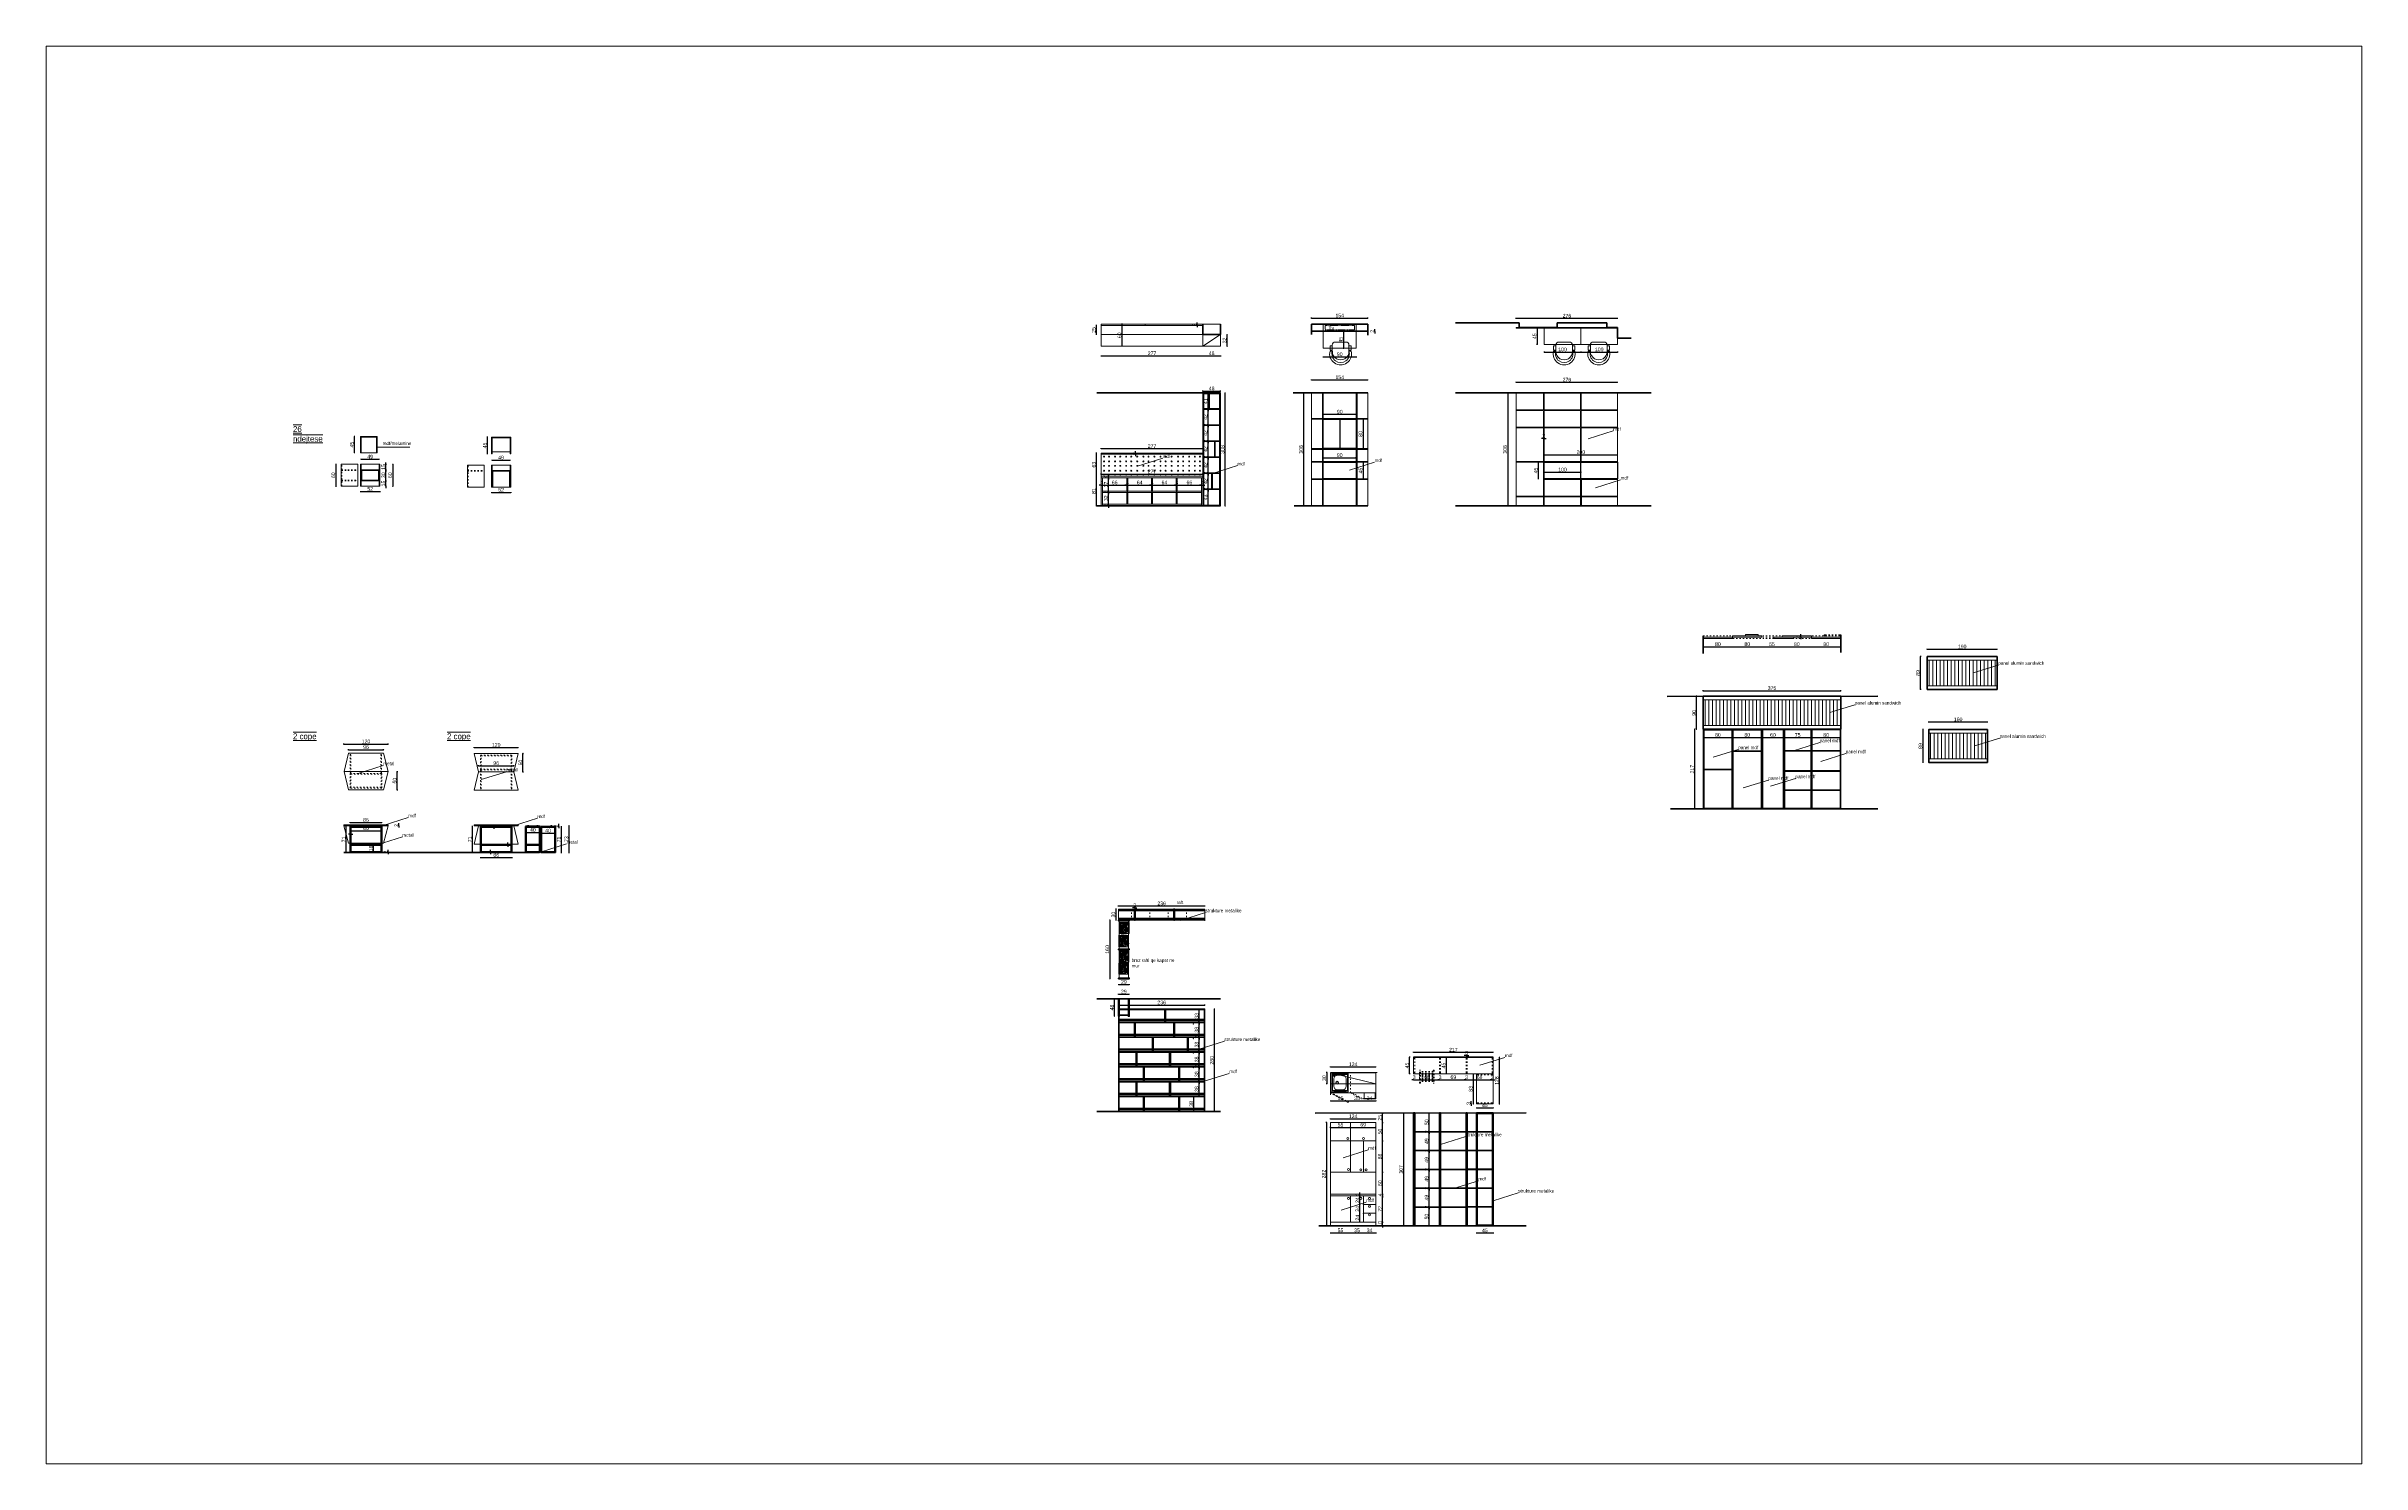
# Model space of a CAD drawing. Header units: inches. Extents: x 0 to 255999, y -6864 to -1377.
# Drawn here: x 41448 to 47760, y -6864 to -2999 of the extents above; entities that cross this region are included whole.
import ezdxf

# ---------------------------------------------------------------- set-up
doc = ezdxf.new("R2010")
doc.units = ezdxf.units.IN
doc.header["$MEASUREMENT"] = 0
for name, pattern in [('ACAD_ISO03W100', [30, 12, -18]), ('HIDDEN', [0.375, 0.25, -0.125]), ('TRATTEGGIATO', [0.75, 0.5, -0.25])]:
    doc.linetypes.add(name, pattern=pattern)
for name, color, linetype, lineweight in [('DIMENSIO', 251, 'Continuous', 0), ('mobilie', 252, 'Continuous', 18), ('mure', 7, 'Continuous', 35), ('MURE TE REJA', 250, 'Continuous', 30), ('PROIEZIONI_finissime_fine lines', 251, 'Continuous', 9), ('PROIEZIONI_projections', 145, 'Continuous', 13), ('vije e nderprere', 253, 'ACAD_ISO03W100', 15)]:
    doc.layers.add(name, color=color, linetype=linetype, lineweight=lineweight)
doc.layers.add('VEGETAZIONE 4', color=7, linetype='Continuous', true_color=0x009400)
doc.styles.get("Standard").update_dxf_attribs({"font": 'arial.ttf'})
doc.dimstyles.new('ISO-25', dxfattribs={"dimtxt": 10, "dimasz": 5, "dimexe": 1.25, "dimexo": 0.625, "dimgap": 2, "dimtad": 1, "dimdec": 0, "dimtxsty": 'Standard', "dimblk": 'DOTSMALL', "dimcen": 2.5, "dimadec": 0, "dimazin": 0, "dimtfac": 1, "dimtdec": 0, "dimtix": 1, "dimtmove": 0, "dimatfit": 3, "dimldrblk": 'DOTSMALL', "dimfxl": 1, "dimfxlon": 1, "dimarcsym": 0})

# ---------------------------------------------------------------- blocks, each defined once
blk = doc.blocks.new('cplaow')
at = {"layer": 'mobilie'}
for points in [[(37827, -2900.7), (37815, -2850.7), (37935, -2850.7), (37923, -2900.7), (37827, -2900.7)], [(37827, -2900.7), (37815, -2950.7), (37935, -2950.7), (37923, -2900.7), (37827, -2900.7)]]:
    blk.add_lwpolyline(points, dxfattribs=at)
for centre in [(37833.2, -2896.4), (37916.8, -2896.4)]:
    blk.add_circle(centre, 0.761, dxfattribs=at)
at = {"layer": 'vije e nderprere', "ltscale": 0.3}
for points in [[(37832, -2855.7), (37917.9, -2855.7), (37917.9, -2895.7), (37832, -2895.7)], [(37832.2, -2947.2), (37834.2, -2947.2), (37834.2, -2897.2), (37832.2, -2897.2)], [(37834, -2857.7), (37915.9, -2857.7), (37915.9, -2893.7), (37834, -2893.7)], [(37915.8, -2947.2), (37917.8, -2947.2), (37917.8, -2897.2), (37915.8, -2897.2)]]:
    blk.add_lwpolyline(points, close=True, dxfattribs=at)
blk = doc.blocks.new('aplsow')
at = {"layer": 'mobilie'}
for points in [[(37719, -2850.7), (37707, -2900.7), (37827, -2900.7), (37815, -2850.7), (37719, -2850.7)], [(37719, -2950.7), (37707, -2900.7), (37827, -2900.7), (37815, -2950.7), (37719, -2950.7)], [(37719, -2900.7), (37815, -2900.7)], [(37815, -2950.7), (37719, -2950.7)]]:
    blk.add_lwpolyline(points, dxfattribs=at)
for centre in [(37725.2, -2904.9), (37808.8, -2904.9)]:
    blk.add_circle(centre, 0.761, dxfattribs=at)
at = {"layer": 'vije e nderprere', "ltscale": 0.3}
for points in [[(37723.9, -2903.9), (37725.9, -2903.9), (37725.9, -2853.9), (37723.9, -2853.9)], [(37807.5, -2903.9), (37809.5, -2903.9), (37809.5, -2853.9), (37807.5, -2853.9)], [(37724, -2905.7), (37809.9, -2905.7), (37809.9, -2945.7), (37724, -2945.7)], [(37726, -2907.7), (37807.9, -2907.7), (37807.9, -2943.7), (37726, -2943.7)]]:
    blk.add_lwpolyline(points, close=True, dxfattribs=at)
blk = doc.blocks.new('_DotSmall')
at = {"color": 0, "linetype": 'ByBlock', "const_width": 0.5}
blk.add_lwpolyline([(-0.0625, 0, 1), (0.0625, 0, 1)], format="xyb", close=True, dxfattribs=at)
blk = doc.blocks.new('*D1365')
at = {"layer": 'Defpoints', "color": 0, "transparency": 16777216}
for p in [(42202.3, -4138.5), (42202.3, -4198.5), (42237.6, -4198.5)]:
    blk.add_point(p, dxfattribs=at)
at = {"layer": 'mobilie', "color": 0, "lineweight": -2, "transparency": 16777216}
for p, q in [((42236.6, -4138.5), (42238.8, -4138.5)), ((42237.6, -4138.5), (42237.6, -4198.5)), ((42236.6, -4198.5), (42238.8, -4198.5))]:
    blk.add_line(p, q, dxfattribs=at)
at = {"layer": 'mobilie', "color": 0, "lineweight": -2, "transparency": 16777216, "xscale": 5, "yscale": 5, "zscale": 5}
for p, rotation in [((42237.6, -4138.5), 90), ((42237.6, -4198.5), 270)]:
    blk.add_blockref('_DotSmall', p, dxfattribs=dict(at, rotation=rotation))
at = {"layer": 'mobilie', "color": 0, "transparency": 16777216, "insert": (42230.5, -4168.5), "char_height": 10, "attachment_point": 5, "rotation": 90}
blk.add_mtext('60', dxfattribs=at)
blk = doc.blocks.new('*D1366')
at = {"layer": 'Defpoints', "color": 0, "transparency": 16777216}
for p in [(42304.9, -4198.5), (42357.1, -4198.5), (42357.1, -4213)]:
    blk.add_point(p, dxfattribs=at)
at = {"layer": 'mobilie', "color": 0, "lineweight": -2, "transparency": 16777216}
for p, q in [((42304.9, -4212), (42304.9, -4214.3)), ((42304.9, -4213), (42357.1, -4213)), ((42357.1, -4212), (42357.1, -4214.3))]:
    blk.add_line(p, q, dxfattribs=at)
at = {"layer": 'mobilie', "color": 0, "lineweight": -2, "transparency": 16777216, "xscale": 5, "yscale": 5, "zscale": 5, "rotation": 180}
blk.add_blockref('_DotSmall', (42304.9, -4213), dxfattribs=at)
at = {"layer": 'mobilie', "color": 0, "lineweight": -2, "transparency": 16777216, "xscale": 5, "yscale": 5, "zscale": 5}
blk.add_blockref('_DotSmall', (42357.1, -4213), dxfattribs=at)
at = {"layer": 'mobilie', "color": 0, "transparency": 16777216, "insert": (42331, -4205.9), "char_height": 10, "attachment_point": 5}
blk.add_mtext('52', dxfattribs=at)
blk = doc.blocks.new('*D1367')
at = {"layer": 'Defpoints', "color": 0, "transparency": 16777216}
for p in [(42306.7, -4147.8), (42355.3, -4125), (42355.3, -4147.8)]:
    blk.add_point(p, dxfattribs=at)
at = {"layer": 'mobilie', "color": 0, "lineweight": -2, "transparency": 16777216}
for p, q in [((42306.7, -4126), (42306.7, -4123.8)), ((42306.7, -4125), (42355.3, -4125)), ((42355.3, -4126), (42355.3, -4123.8))]:
    blk.add_line(p, q, dxfattribs=at)
at = {"layer": 'mobilie', "color": 0, "lineweight": -2, "transparency": 16777216, "xscale": 5, "yscale": 5, "zscale": 5, "rotation": 180}
blk.add_blockref('_DotSmall', (42306.7, -4125), dxfattribs=at)
at = {"layer": 'mobilie', "color": 0, "lineweight": -2, "transparency": 16777216, "xscale": 5, "yscale": 5, "zscale": 5}
blk.add_blockref('_DotSmall', (42355.3, -4125), dxfattribs=at)
at = {"layer": 'mobilie', "color": 0, "transparency": 16777216, "insert": (42331, -4117.9), "char_height": 10, "attachment_point": 5}
blk.add_mtext('49', dxfattribs=at)
blk = doc.blocks.new('*D1368')
at = {"layer": 'Defpoints', "color": 0, "transparency": 16777216}
for p in [(42357.1, -4138.5), (42357.1, -4198.5), (42392.4, -4198.5)]:
    blk.add_point(p, dxfattribs=at)
at = {"layer": 'mobilie', "color": 0, "lineweight": -2, "transparency": 16777216}
for p, q in [((42391.4, -4138.5), (42393.6, -4138.5)), ((42392.4, -4138.5), (42392.4, -4198.5)), ((42391.4, -4198.5), (42393.6, -4198.5))]:
    blk.add_line(p, q, dxfattribs=at)
at = {"layer": 'mobilie', "color": 0, "lineweight": -2, "transparency": 16777216, "xscale": 5, "yscale": 5, "zscale": 5}
for p, rotation in [((42392.4, -4138.5), 90), ((42392.4, -4198.5), 270)]:
    blk.add_blockref('_DotSmall', p, dxfattribs=dict(at, rotation=rotation))
at = {"layer": 'mobilie', "color": 0, "transparency": 16777216, "insert": (42385.3, -4168.5), "char_height": 10, "attachment_point": 5, "rotation": 90}
blk.add_mtext('60', dxfattribs=at)
blk = doc.blocks.new('*D1369')
at = {"layer": 'Defpoints', "color": 0, "transparency": 16777216}
for p in [(42343.7, -4183.5), (42343.7, -4198.5), (42374, -4183.5)]:
    blk.add_point(p, dxfattribs=at)
at = {"layer": 'mobilie', "color": 0, "lineweight": -2, "transparency": 16777216}
for p, q in [((42373, -4183.5), (42375.2, -4183.5)), ((42373, -4198.5), (42375.2, -4198.5)), ((42374, -4183.5), (42374, -4178.5)), ((42374, -4198.5), (42374, -4183.5)), ((42374, -4198.5), (42374, -4203.5))]:
    blk.add_line(p, q, dxfattribs=at)
at = {"layer": 'mobilie', "color": 0, "lineweight": -2, "transparency": 16777216, "xscale": 5, "yscale": 5, "zscale": 5}
for p, rotation in [((42374, -4183.5), 270), ((42374, -4198.5), 90)]:
    blk.add_blockref('_DotSmall', p, dxfattribs=dict(at, rotation=rotation))
at = {"layer": 'mobilie', "color": 0, "transparency": 16777216, "insert": (42366.9, -4191), "char_height": 10, "attachment_point": 5, "rotation": 90}
blk.add_mtext('15', dxfattribs=at)
blk = doc.blocks.new('*D1370')
at = {"layer": 'Defpoints', "color": 0, "transparency": 16777216}
for p in [(42343.5, -4153.5), (42374, -4153.5), (42343.7, -4183.5)]:
    blk.add_point(p, dxfattribs=at)
at = {"layer": 'mobilie', "color": 0, "lineweight": -2, "transparency": 16777216}
for p, q in [((42373, -4153.5), (42375.2, -4153.5)), ((42374, -4183.5), (42374, -4153.5)), ((42373, -4183.5), (42375.2, -4183.5))]:
    blk.add_line(p, q, dxfattribs=at)
at = {"layer": 'mobilie', "color": 0, "lineweight": -2, "transparency": 16777216, "xscale": 5, "yscale": 5, "zscale": 5}
for p, rotation in [((42374, -4153.5), 90), ((42374, -4183.5), 270)]:
    blk.add_blockref('_DotSmall', p, dxfattribs=dict(at, rotation=rotation))
at = {"layer": 'mobilie', "color": 0, "transparency": 16777216, "insert": (42366.9, -4168.5), "char_height": 10, "attachment_point": 5, "rotation": 90}
blk.add_mtext('30', dxfattribs=at)
blk = doc.blocks.new('*D1371')
at = {"layer": 'Defpoints', "color": 0, "transparency": 16777216}
for p in [(42343.3, -4138.5), (42343.5, -4153.5), (42374, -4138.5)]:
    blk.add_point(p, dxfattribs=at)
at = {"layer": 'mobilie', "color": 0, "lineweight": -2, "transparency": 16777216}
for p, q in [((42373, -4138.5), (42375.2, -4138.5)), ((42373, -4153.5), (42375.2, -4153.5)), ((42374, -4138.5), (42374, -4133.5)), ((42374, -4153.5), (42374, -4138.5)), ((42374, -4153.5), (42374, -4158.5))]:
    blk.add_line(p, q, dxfattribs=at)
at = {"layer": 'mobilie', "color": 0, "lineweight": -2, "transparency": 16777216, "xscale": 5, "yscale": 5, "zscale": 5}
for p, rotation in [((42374, -4138.5), 270), ((42374, -4153.5), 90)]:
    blk.add_blockref('_DotSmall', p, dxfattribs=dict(at, rotation=rotation))
at = {"layer": 'mobilie', "color": 0, "transparency": 16777216, "insert": (42366.9, -4146), "char_height": 10, "attachment_point": 5, "rotation": 90}
blk.add_mtext('15', dxfattribs=at)
blk = doc.blocks.new('apleoq')
at = {"layer": 'mobilie'}
for points in [[(30396.1, -1813.8), (30441.1, -1813.8)], [(30396.1, -1858.8), (30396.1, -1813.8), (30441.1, -1813.8), (30441.1, -1858.8)], [(30397.9, -1858.8), (30397.9, -1815.6), (30439.3, -1815.6), (30439.3, -1858.8)], [(30396.1, -1858.8), (30397.9, -1858.8)], [(30397.9, -1858.8), (30439.3, -1858.8)], [(30439.3, -1858.8), (30441.1, -1858.8)]]:
    blk.add_lwpolyline(points, dxfattribs=at)
blk = doc.blocks.new('splqwe')
at = {"layer": 'mobilie'}
for points in [[(29184.4, -2444.8), (29184.4, -2504.8)], [(29184.4, -2444.8), (29236.6, -2444.8)], [(29186.2, -2444.8), (29186.2, -2504.8)], [(29186.2, -2459.8), (29234.8, -2459.8)], [(29186.2, -2461.6), (29234.8, -2461.6)], [(29188, -2461.6), (29188, -2488)], [(29233, -2461.6), (29233, -2488)], [(29234.8, -2444.8), (29234.8, -2504.8)], [(29236.6, -2444.8), (29236.6, -2504.8)], [(29184.4, -2504.8), (29236.6, -2504.8)], [(29186.2, -2488), (29234.8, -2488)], [(29186.2, -2489.8), (29234.8, -2489.8)]]:
    blk.add_lwpolyline(points, dxfattribs=at)
at = {"layer": 'vije e nderprere', "ltscale": 0.3}
blk.add_lwpolyline([(29184.4, -2504.8), (29236.6, -2504.8), (29236.6, -2444.8), (29184.4, -2444.8)], close=True, dxfattribs=at)
blk = doc.blocks.new('*D1372')
at = {"layer": 'Defpoints', "color": 0, "transparency": 16777216}
for p in [(42661.8, -4200.8), (42714, -4200.8), (42714, -4215.3)]:
    blk.add_point(p, dxfattribs=at)
at = {"layer": 'mobilie', "color": 0, "lineweight": -2, "transparency": 16777216}
for p, q in [((42661.8, -4214.3), (42661.8, -4216.5)), ((42661.8, -4215.3), (42714, -4215.3)), ((42714, -4214.3), (42714, -4216.5))]:
    blk.add_line(p, q, dxfattribs=at)
at = {"layer": 'mobilie', "color": 0, "lineweight": -2, "transparency": 16777216, "xscale": 5, "yscale": 5, "zscale": 5, "rotation": 180}
blk.add_blockref('_DotSmall', (42661.8, -4215.3), dxfattribs=at)
at = {"layer": 'mobilie', "color": 0, "lineweight": -2, "transparency": 16777216, "xscale": 5, "yscale": 5, "zscale": 5}
blk.add_blockref('_DotSmall', (42714, -4215.3), dxfattribs=at)
at = {"layer": 'mobilie', "color": 0, "transparency": 16777216, "insert": (42687.9, -4208.2), "char_height": 10, "attachment_point": 5}
blk.add_mtext('52', dxfattribs=at)
blk = doc.blocks.new('*D1373')
at = {"layer": 'Defpoints', "color": 0, "transparency": 16777216}
for p in [(42663.6, -4150), (42712.2, -4127.3), (42712.2, -4150)]:
    blk.add_point(p, dxfattribs=at)
at = {"layer": 'mobilie', "color": 0, "lineweight": -2, "transparency": 16777216}
for p, q in [((42663.6, -4128.3), (42663.6, -4126.1)), ((42663.6, -4127.3), (42712.2, -4127.3)), ((42712.2, -4128.3), (42712.2, -4126.1))]:
    blk.add_line(p, q, dxfattribs=at)
at = {"layer": 'mobilie', "color": 0, "lineweight": -2, "transparency": 16777216, "xscale": 5, "yscale": 5, "zscale": 5, "rotation": 180}
blk.add_blockref('_DotSmall', (42663.6, -4127.3), dxfattribs=at)
at = {"layer": 'mobilie', "color": 0, "lineweight": -2, "transparency": 16777216, "xscale": 5, "yscale": 5, "zscale": 5}
blk.add_blockref('_DotSmall', (42712.2, -4127.3), dxfattribs=at)
at = {"layer": 'mobilie', "color": 0, "transparency": 16777216, "insert": (42687.9, -4120.2), "char_height": 10, "attachment_point": 5}
blk.add_mtext('49', dxfattribs=at)
blk = doc.blocks.new('*D1374')
at = {"layer": 'Defpoints', "color": 0, "transparency": 16777216}
for p in [(42650.6, -4064.8), (42661.8, -4064.8), (42661.8, -4109.8)]:
    blk.add_point(p, dxfattribs=at)
at = {"layer": 'mobilie', "color": 0, "lineweight": -2, "transparency": 16777216}
for p, q in [((42651.6, -4064.8), (42649.3, -4064.8)), ((42650.6, -4109.8), (42650.6, -4064.8)), ((42651.6, -4109.8), (42649.3, -4109.8))]:
    blk.add_line(p, q, dxfattribs=at)
at = {"layer": 'mobilie', "color": 0, "lineweight": -2, "transparency": 16777216, "xscale": 5, "yscale": 5, "zscale": 5}
for p, rotation in [((42650.6, -4064.8), 90), ((42650.6, -4109.8), 270)]:
    blk.add_blockref('_DotSmall', p, dxfattribs=dict(at, rotation=rotation))
at = {"layer": 'mobilie', "color": 0, "transparency": 16777216, "insert": (42643.5, -4087.3), "char_height": 10, "attachment_point": 5, "rotation": 90}
blk.add_mtext('45', dxfattribs=at)
blk = doc.blocks.new('ploske')
at = {"layer": 'mobilie'}
for points in [[(29029.7, -2444.8), (29029.7, -2504.8)], [(29029.7, -2444.8), (29081.9, -2444.8)], [(29031.5, -2444.8), (29031.5, -2504.8)], [(29031.5, -2459.8), (29080.1, -2459.8)], [(29031.5, -2461.6), (29080.1, -2461.6)], [(29033.3, -2461.6), (29033.3, -2504.8)], [(29078.3, -2461.6), (29078.3, -2504.8)], [(29080.1, -2444.8), (29080.1, -2504.8)], [(29081.9, -2444.8), (29081.9, -2504.8)], [(29029.7, -2504.8), (29081.9, -2504.8)]]:
    blk.add_lwpolyline(points, dxfattribs=at)
at = {"layer": 'vije e nderprere', "ltscale": 0.3}
blk.add_lwpolyline([(29029.7, -2504.8), (29081.9, -2504.8), (29081.9, -2444.8), (29029.7, -2444.8)], close=True, dxfattribs=at)
blk = doc.blocks.new('*D1375')
at = {"layer": 'Defpoints', "color": 0, "transparency": 16777216}
for p in [(44974.2, -3776.7), (44974.2, -3821.7), (44984.5, -3821.7)]:
    blk.add_point(p, dxfattribs=at)
at = {"layer": 'mobilie', "color": 0, "lineweight": -2, "transparency": 16777216}
for p, q in [((44983.5, -3776.7), (44985.8, -3776.7)), ((44984.5, -3776.7), (44984.5, -3821.7)), ((44983.5, -3821.7), (44985.8, -3821.7))]:
    blk.add_line(p, q, dxfattribs=at)
at = {"layer": 'mobilie', "color": 0, "lineweight": -2, "transparency": 16777216, "xscale": 5, "yscale": 5, "zscale": 5}
for p, rotation in [((44984.5, -3776.7), 90), ((44984.5, -3821.7), 270)]:
    blk.add_blockref('_DotSmall', p, dxfattribs=dict(at, rotation=rotation))
at = {"layer": 'mobilie', "color": 0, "transparency": 16777216, "insert": (44977.4, -3799.2), "char_height": 10, "attachment_point": 5, "rotation": 90}
blk.add_mtext('45', dxfattribs=at)
blk = doc.blocks.new('aswaswa')
at = {"layer": 'mobilie'}
for p, q in [((30233.7, -2827.6), (30227.4, -2827.6)), ((30233.7, -2830.1), (30227.4, -2830.1)), ((30227.4, -2830.1), (30227.4, -2842.5)), ((30233.7, -2827.6), (30233.7, -2844.1)), ((30285.3, -2827.6), (30279.1, -2827.6)), ((30279.1, -2844.1), (30279.1, -2827.6)), ((30279.1, -2830.1), (30285.3, -2830.1)), ((30285.3, -2830.1), (30285.3, -2842.5)), ((30227.4, -2842.5), (30233.7, -2842.5)), ((30241.9, -2852.4), (30270.8, -2852.4)), ((30285.3, -2842.5), (30279.1, -2842.5))]:
    blk.add_line(p, q, dxfattribs=at)
for centre, radius, start, end in [((30256.4, -2819.9), 30, 345.08646, 194.91352), ((30256.4, -2820.2), 23.9, 342.09781, 197.90219), ((30256.4, -2826.4), 22.7, 357.02811, 182.97189), ((30241.9, -2844.1), 8.29, 179.99997, 270), ((30270.8, -2844.1), 8.29, 270, 0.00003)]:
    blk.add_arc(centre, radius, start, end, dxfattribs=at)
blk = doc.blocks.new('A$C72D254AB')
at = {"layer": 'VEGETAZIONE 4'}
for points in [[(-0.133, -0.037, 0.205226), (-0.129, -0.089, 0.068851), (-0.124, -0.101, 0.068851), (-0.112, -0.1, 0.205226), (-0.064, -0.079, 0.1746), (-0.038, -0.069, 0.287728), (-0.035, -0.048, 0.244009), (-0.025, -0.032, 0.367619), (-0.085, -0.037, 0.367619), (-0.109, 0.019, 0.244009), (-0.119, 0.003, 0.287728), (-0.136, -0.01, 0.1746)], [(-0.023, 0.072, 0.367619), (0.036, 0.061, 0.244009), (0.028, 0.078, 0.287728), (0.027, 0.1, 0.1746), (0.003, 0.112, 0.205226), (-0.043, 0.138, 0.068851), (-0.055, 0.14, 0.068851), (-0.061, 0.129, 0.205226), (-0.071, 0.078, 0.1746), (-0.077, 0.051, 0.287728), (-0.061, 0.036, 0.244009), (-0.053, 0.02, 0.367619)], [(0.039, -0.046, -0.367619), (0.095, -0.023, -0.244009), (0.091, -0.042, -0.287728), (0.094, -0.063, -0.1746), (0.072, -0.081, -0.205226), (0.033, -0.114, -0.068851), (0.021, -0.119, -0.068851), (0.013, -0.109, -0.205226), (-0.007, -0.061, -0.1746), (-0.018, -0.036, -0.287728), (-0.005, -0.018, -0.244009), (0, 0, -0.367619)], [(0.107, 0.032, 0.367619), (0.132, -0.023, 0.244009), (0.141, -0.007, 0.287728), (0.159, 0.006, 0.1746), (0.155, 0.033, 0.205226), (0.15, 0.085, 0.068851), (0.145, 0.097, 0.068851), (0.132, 0.095, 0.205226), (0.084, 0.074, 0.1746), (0.059, 0.064, 0.287728), (0.056, 0.042, 0.244009), (0.047, 0.025, 0.367619)]]:
    blk.add_lwpolyline(points, format="xyb", close=True, dxfattribs=at)
for points in [[(-0.001, 0.03, 0.036578), (-0.008, 0.028, 0.26706), (-0.085, -0.037)], [(0.001, 0.028, 0.046244), (-0.008, 0.026, 0.267271), (-0.084, -0.037, 0.267271)], [(-0.004, 0.105, 0.127493), (-0.023, 0.072, 0.236268), (-0.071, 0.057)], [(0.027, 0.066, 0.249386), (-0.023, 0.072, 0.13922), (-0.05, 0.033, 0.13922)], [(0.085, -0.012, -0.235468), (0.041, 0.017, 0.206382), (0.001, 0.03, 0.26706)], [(0.053, 0, -0.086488), (0.039, 0.016, 0.20505), (0.001, 0.028, 0.20505)], [(0.131, -0.014, 0.249386), (0.107, 0.032, 0.13922), (0.06, 0.031, 0.13922)], [(0.145, 0.035, 0.127493), (0.107, 0.032, 0.236268), (0.068, 0.062)], [(0.064, -0.074, -0.127493), (0.039, -0.046, -0.236268), (-0.01, -0.041)], [(0.088, -0.03, -0.249386), (0.039, -0.046, -0.13922), (0.005, -0.013, -0.13922)], [(0.15, -0.062, 0.067526), (0.146, -0.044, 0.262665), (0.093, -0.012, -0.024866), (0.087, -0.012, 0.206382)]]:
    blk.add_lwpolyline(points, format="xyb", dxfattribs=at)
for centre, radius, start, end in [((-0.053, 0.008), 0.0547, 178.42701, 234.43957), ((-0.062, 0.025), 0.0525, 64.38373, 95.92315), ((-0.38, -0.057), 0.379, 19.98135, 30.54095), ((-0.087, 0.008), 0.0888, 14.23975, 44.16067), ((0.027, -0.016), 0.111, 93.40519, 114.38113), ((-0.087, 0.008), 0.0905, 14.08749, 40.76445), ((0.018, 0.046), 0.0888, 319.08547, 349.24698), ((0.018, 0.046), 0.0905, 319.84535, 345.85077), ((-0.204, 0.249), 0.379, 325.06766, 335.62727), ((0.063, -0.06), 0.111, 38.49151, 59.46745), ((-0.04, 0.055), 0.111, 217.25259, 238.22852), ((-0.108, 0.035), 0.0749, 258.26023, 287.32268), ((0.221, -0.261), 0.379, 143.82874, 154.38835), ((-0.035, -0.013), 0.0553, 204.95752, 258.13095), ((-0.061, 0.046), 0.0863, 253.63391, 285.33703), ((-0.008, -0.007), 0.0525, 275.16258, 306.702), ((-0.336, 0.012), 0.379, 340.54478, 351.10439), ((-0.036, 0.005), 0.0888, 326.92506, 356.62209), ((-0.036, 0.005), 0.0905, 330.32128, 355.87917), ((0.071, 0.051), 0.111, 256.7046, 277.68054)]:
    blk.add_arc(centre, radius, start, end, dxfattribs=at)
blk = doc.blocks.new('cplaq')
at = {"layer": 'PROIEZIONI_finissime_fine lines', "linetype": 'TRATTEGGIATO', "ltscale": 0.04}
for p, q in [((27656.6, -3518.8), (27649.1, -3511.8)), ((27656.6, -3531.2), (27649.1, -3538.2)), ((27656.6, -3531.2), (27656.6, -3518.8)), ((27656.6, -3531.2), (27671.6, -3531.2)), ((27671.6, -3518.8), (27679.1, -3511.8)), ((27671.6, -3531.2), (27671.6, -3518.8)), ((27671.6, -3531.2), (27679.1, -3538.2))]:
    blk.add_line(p, q, dxfattribs=at)
at = {"layer": 'PROIEZIONI_projections'}
for p, q in [((27649.1, -3511.8), (27649.1, -3538.2)), ((27649.1, -3511.8), (27679.1, -3511.8)), ((27651.8, -3514.5), (27676.4, -3514.5)), ((27651.8, -3518.8), (27676.4, -3518.8)), ((27651.8, -3518.8), (27651.8, -3535.5)), ((27676.4, -3518.8), (27676.4, -3535.5)), ((27679.1, -3511.8), (27679.1, -3538.2)), ((27649.1, -3538.2), (27679.1, -3538.2)), ((27651.8, -3535.5), (27676.4, -3535.5))]:
    blk.add_line(p, q, dxfattribs=at)
at = {"layer": 'VEGETAZIONE 4', "xscale": -100, "yscale": 100, "zscale": 100}
blk.add_blockref('A$C72D254AB', (27665.8, -3526.2), dxfattribs=at)
blk = doc.blocks.new('*D1376')
at = {"layer": 'Defpoints', "color": 0, "transparency": 16777216}
for p in [(42288.4, -4062.5), (42304.9, -4062.5), (42304.9, -4107.5)]:
    blk.add_point(p, dxfattribs=at)
at = {"layer": 'mobilie', "color": 0, "lineweight": -2, "transparency": 16777216}
for p, q in [((42289.4, -4062.5), (42287.1, -4062.5)), ((42288.4, -4107.5), (42288.4, -4062.5)), ((42289.4, -4107.5), (42287.1, -4107.5))]:
    blk.add_line(p, q, dxfattribs=at)
at = {"layer": 'mobilie', "color": 0, "lineweight": -2, "transparency": 16777216, "xscale": 5, "yscale": 5, "zscale": 5}
for p, rotation in [((42288.4, -4062.5), 90), ((42288.4, -4107.5), 270)]:
    blk.add_blockref('_DotSmall', p, dxfattribs=dict(at, rotation=rotation))
at = {"layer": 'mobilie', "color": 0, "transparency": 16777216, "insert": (42281.3, -4085), "char_height": 10, "attachment_point": 5, "rotation": 90}
blk.add_mtext('45', dxfattribs=at)
blk = doc.blocks.new('*D1377')
at = {"layer": 'Defpoints', "color": 0, "transparency": 16777216}
for p in [(44371, -5595.8), (44400.3, -5583.5), (44400.3, -5595.8)]:
    blk.add_point(p, dxfattribs=at)
at = {"layer": 'mobilie', "color": 0, "lineweight": -2, "transparency": 16777216}
for p, q in [((44371, -5584.5), (44371, -5582.2)), ((44371, -5583.5), (44400.3, -5583.5)), ((44400.3, -5584.5), (44400.3, -5582.2))]:
    blk.add_line(p, q, dxfattribs=at)
at = {"layer": 'mobilie', "color": 0, "lineweight": -2, "transparency": 16777216, "xscale": 5, "yscale": 5, "zscale": 5, "rotation": 180}
blk.add_blockref('_DotSmall', (44371, -5583.5), dxfattribs=at)
at = {"layer": 'mobilie', "color": 0, "lineweight": -2, "transparency": 16777216, "xscale": 5, "yscale": 5, "zscale": 5}
blk.add_blockref('_DotSmall', (44400.3, -5583.5), dxfattribs=at)
at = {"layer": 'mobilie', "color": 0, "transparency": 16777216, "insert": (44385.6, -5576.4), "char_height": 10, "attachment_point": 5}
blk.add_mtext('29', dxfattribs=at)
blk = doc.blocks.new('*D1378')
at = {"layer": 'Defpoints', "color": 0, "transparency": 16777216}
for p in [(44360.2, -5595.8), (44371, -5595.8), (44371, -5643.8)]:
    blk.add_point(p, dxfattribs=at)
at = {"layer": 'mobilie', "color": 0, "lineweight": -2, "transparency": 16777216}
for p, q in [((44361.2, -5595.8), (44358.9, -5595.8)), ((44360.2, -5643.8), (44360.2, -5595.8)), ((44361.2, -5643.8), (44358.9, -5643.8))]:
    blk.add_line(p, q, dxfattribs=at)
at = {"layer": 'mobilie', "color": 0, "lineweight": -2, "transparency": 16777216, "xscale": 5, "yscale": 5, "zscale": 5}
for p, rotation in [((44360.2, -5595.8), 90), ((44360.2, -5643.8), 270)]:
    blk.add_blockref('_DotSmall', p, dxfattribs=dict(at, rotation=rotation))
at = {"layer": 'mobilie', "color": 0, "transparency": 16777216, "insert": (44353, -5619.8), "char_height": 10, "attachment_point": 5, "rotation": 90}
blk.add_mtext('48', dxfattribs=at)
blk = doc.blocks.new('*D1379')
at = {"layer": 'Defpoints', "color": 0, "transparency": 16777216}
for p in [(44606.6, -5613.2), (44371, -5623.8), (44606.6, -5623.8)]:
    blk.add_point(p, dxfattribs=at)
at = {"layer": 'mobilie', "color": 0, "lineweight": -2, "transparency": 16777216}
for p, q in [((44371, -5614.2), (44371, -5612)), ((44371, -5613.2), (44606.6, -5613.2)), ((44606.6, -5614.2), (44606.6, -5612))]:
    blk.add_line(p, q, dxfattribs=at)
at = {"layer": 'mobilie', "color": 0, "lineweight": -2, "transparency": 16777216, "xscale": 5, "yscale": 5, "zscale": 5, "rotation": 180}
blk.add_blockref('_DotSmall', (44371, -5613.2), dxfattribs=at)
at = {"layer": 'mobilie', "color": 0, "lineweight": -2, "transparency": 16777216, "xscale": 5, "yscale": 5, "zscale": 5}
blk.add_blockref('_DotSmall', (44606.6, -5613.2), dxfattribs=at)
at = {"layer": 'mobilie', "color": 0, "transparency": 16777216, "insert": (44488.8, -5606.1), "char_height": 10, "attachment_point": 5}
blk.add_mtext('236', dxfattribs=at)
blk = doc.blocks.new('*D1380')
at = {"layer": 'Defpoints', "color": 0, "transparency": 16777216}
for p in [(44606.6, -5623.8), (44632.8, -5623.8), (44606.6, -5903.8)]:
    blk.add_point(p, dxfattribs=at)
at = {"layer": 'mobilie', "color": 0, "lineweight": -2, "transparency": 16777216}
for p, q in [((44631.8, -5623.8), (44634, -5623.8)), ((44632.8, -5903.8), (44632.8, -5623.8)), ((44631.8, -5903.8), (44634, -5903.8))]:
    blk.add_line(p, q, dxfattribs=at)
at = {"layer": 'mobilie', "color": 0, "lineweight": -2, "transparency": 16777216, "xscale": 5, "yscale": 5, "zscale": 5}
for p, rotation in [((44632.8, -5623.8), 90), ((44632.8, -5903.8), 270)]:
    blk.add_blockref('_DotSmall', p, dxfattribs=dict(at, rotation=rotation))
at = {"layer": 'mobilie', "color": 0, "transparency": 16777216, "insert": (44625.7, -5763.8), "char_height": 10, "attachment_point": 5, "rotation": 90}
blk.add_mtext('280', dxfattribs=at)
blk = doc.blocks.new('*D1381')
at = {"layer": 'Defpoints', "color": 0, "transparency": 16777216}
for p in [(44573.2, -5863.4), (44576.3, -5863.4), (44573.2, -5901.8)]:
    blk.add_point(p, dxfattribs=at)
at = {"layer": 'mobilie', "color": 0, "lineweight": -2, "transparency": 16777216}
for p, q in [((44575.3, -5863.4), (44577.6, -5863.4)), ((44576.3, -5901.8), (44576.3, -5863.4)), ((44575.3, -5901.8), (44577.6, -5901.8))]:
    blk.add_line(p, q, dxfattribs=at)
at = {"layer": 'mobilie', "color": 0, "lineweight": -2, "transparency": 16777216, "xscale": 5, "yscale": 5, "zscale": 5}
for p, rotation in [((44576.3, -5863.4), 90), ((44576.3, -5901.8), 270)]:
    blk.add_blockref('_DotSmall', p, dxfattribs=dict(at, rotation=rotation))
at = {"layer": 'mobilie', "color": 0, "transparency": 16777216, "insert": (44569.2, -5882.6), "char_height": 10, "attachment_point": 5, "rotation": 90}
blk.add_mtext('38', dxfattribs=at)
blk = doc.blocks.new('*D1382')
at = {"layer": 'Defpoints', "color": 0, "transparency": 16777216}
for p in [(44591.2, -5823), (44592.5, -5823), (44592.5, -5861.4)]:
    blk.add_point(p, dxfattribs=at)
at = {"layer": 'mobilie', "color": 0, "lineweight": -2, "transparency": 16777216}
for p, q in [((44591.9, -5823), (44590, -5823)), ((44591.9, -5861.4), (44590, -5861.4)), ((44591.2, -5861.4), (44591.2, -5823))]:
    blk.add_line(p, q, dxfattribs=at)
at = {"layer": 'mobilie', "color": 0, "lineweight": -2, "transparency": 16777216, "xscale": 5, "yscale": 5, "zscale": 5}
for p, rotation in [((44591.2, -5823), 90), ((44591.2, -5861.4), 270)]:
    blk.add_blockref('_DotSmall', p, dxfattribs=dict(at, rotation=rotation))
at = {"layer": 'mobilie', "color": 0, "transparency": 16777216, "insert": (44584.1, -5842.2), "char_height": 10, "attachment_point": 5, "rotation": 90}
blk.add_mtext('38', dxfattribs=at)
blk = doc.blocks.new('*D1383')
at = {"layer": 'Defpoints', "color": 0, "transparency": 16777216}
for p in [(44591.2, -5821), (44591.2, -5821), (44592.5, -5823)]:
    blk.add_point(p, dxfattribs=at)
at = {"layer": 'mobilie', "color": 0, "lineweight": -2, "transparency": 16777216}
for p, q in [((44591.2, -5821), (44590, -5821)), ((44591.9, -5823), (44590, -5823)), ((44591.2, -5821), (44591.2, -5816)), ((44591.2, -5823), (44591.2, -5821)), ((44591.2, -5823), (44591.2, -5828))]:
    blk.add_line(p, q, dxfattribs=at)
at = {"layer": 'mobilie', "color": 0, "lineweight": -2, "transparency": 16777216, "xscale": 5, "yscale": 5, "zscale": 5}
for p, rotation in [((44591.2, -5821), 270), ((44591.2, -5823), 90)]:
    blk.add_blockref('_DotSmall', p, dxfattribs=dict(at, rotation=rotation))
at = {"layer": 'mobilie', "color": 0, "transparency": 16777216, "insert": (44584.2, -5822), "char_height": 10, "attachment_point": 5, "rotation": 90}
blk.add_mtext('2', dxfattribs=at)
blk = doc.blocks.new('*D1384')
at = {"layer": 'Defpoints', "color": 0, "transparency": 16777216}
for p in [(44591.2, -5782.5), (44591.2, -5782.5), (44591.2, -5821)]:
    blk.add_point(p, dxfattribs=at)
at = {"layer": 'mobilie', "color": 0, "lineweight": -2, "transparency": 16777216}
for p, q in [((44591.2, -5782.5), (44590, -5782.5)), ((44591.2, -5821), (44591.2, -5782.5)), ((44591.2, -5821), (44590, -5821))]:
    blk.add_line(p, q, dxfattribs=at)
at = {"layer": 'mobilie', "color": 0, "lineweight": -2, "transparency": 16777216, "xscale": 5, "yscale": 5, "zscale": 5}
for p, rotation in [((44591.2, -5782.5), 90), ((44591.2, -5821), 270)]:
    blk.add_blockref('_DotSmall', p, dxfattribs=dict(at, rotation=rotation))
at = {"layer": 'mobilie', "color": 0, "transparency": 16777216, "insert": (44584.1, -5801.7), "char_height": 10, "attachment_point": 5, "rotation": 90}
blk.add_mtext('38', dxfattribs=at)
blk = doc.blocks.new('*D1385')
at = {"layer": 'Defpoints', "color": 0, "transparency": 16777216}
for p in [(44591.2, -5780.5), (44591.2, -5780.5), (44591.2, -5782.5)]:
    blk.add_point(p, dxfattribs=at)
at = {"layer": 'mobilie', "color": 0, "lineweight": -2, "transparency": 16777216}
for p, q in [((44591.2, -5780.5), (44590, -5780.5)), ((44591.2, -5782.5), (44590, -5782.5)), ((44591.2, -5780.5), (44591.2, -5775.5)), ((44591.2, -5782.5), (44591.2, -5780.5)), ((44591.2, -5782.5), (44591.2, -5787.5))]:
    blk.add_line(p, q, dxfattribs=at)
at = {"layer": 'mobilie', "color": 0, "lineweight": -2, "transparency": 16777216, "xscale": 5, "yscale": 5, "zscale": 5}
for p, rotation in [((44591.2, -5780.5), 270), ((44591.2, -5782.5), 90)]:
    blk.add_blockref('_DotSmall', p, dxfattribs=dict(at, rotation=rotation))
at = {"layer": 'mobilie', "color": 0, "transparency": 16777216, "insert": (44584.2, -5781.5), "char_height": 10, "attachment_point": 5, "rotation": 90}
blk.add_mtext('2', dxfattribs=at)
blk = doc.blocks.new('*D1386')
at = {"layer": 'Defpoints', "color": 0, "transparency": 16777216}
for p in [(44591.2, -5742.1), (44591.2, -5742.1), (44591.2, -5780.5)]:
    blk.add_point(p, dxfattribs=at)
at = {"layer": 'mobilie', "color": 0, "lineweight": -2, "transparency": 16777216}
for p, q in [((44591.2, -5742.1), (44590, -5742.1)), ((44591.2, -5780.5), (44591.2, -5742.1)), ((44591.2, -5780.5), (44590, -5780.5))]:
    blk.add_line(p, q, dxfattribs=at)
at = {"layer": 'mobilie', "color": 0, "lineweight": -2, "transparency": 16777216, "xscale": 5, "yscale": 5, "zscale": 5}
for p, rotation in [((44591.2, -5742.1), 90), ((44591.2, -5780.5), 270)]:
    blk.add_blockref('_DotSmall', p, dxfattribs=dict(at, rotation=rotation))
at = {"layer": 'mobilie', "color": 0, "transparency": 16777216, "insert": (44584.1, -5761.3), "char_height": 10, "attachment_point": 5, "rotation": 90}
blk.add_mtext('38', dxfattribs=at)
blk = doc.blocks.new('*D1387')
at = {"layer": 'Defpoints', "color": 0, "transparency": 16777216}
for p in [(44591.2, -5740.1), (44591.2, -5740.1), (44591.2, -5742.1)]:
    blk.add_point(p, dxfattribs=at)
at = {"layer": 'mobilie', "color": 0, "lineweight": -2, "transparency": 16777216}
for p, q in [((44591.2, -5740.1), (44590, -5740.1)), ((44591.2, -5742.1), (44590, -5742.1)), ((44591.2, -5740.1), (44591.2, -5735.1)), ((44591.2, -5742.1), (44591.2, -5740.1)), ((44591.2, -5742.1), (44591.2, -5747.1))]:
    blk.add_line(p, q, dxfattribs=at)
at = {"layer": 'mobilie', "color": 0, "lineweight": -2, "transparency": 16777216, "xscale": 5, "yscale": 5, "zscale": 5}
for p, rotation in [((44591.2, -5740.1), 270), ((44591.2, -5742.1), 90)]:
    blk.add_blockref('_DotSmall', p, dxfattribs=dict(at, rotation=rotation))
at = {"layer": 'mobilie', "color": 0, "transparency": 16777216, "insert": (44584.2, -5741.1), "char_height": 10, "attachment_point": 5, "rotation": 90}
blk.add_mtext('2', dxfattribs=at)
blk = doc.blocks.new('*D1388')
at = {"layer": 'Defpoints', "color": 0, "transparency": 16777216}
for p in [(44591.2, -5701.7), (44591.2, -5701.7), (44591.2, -5740.1)]:
    blk.add_point(p, dxfattribs=at)
at = {"layer": 'mobilie', "color": 0, "lineweight": -2, "transparency": 16777216}
for p, q in [((44591.2, -5701.7), (44590, -5701.7)), ((44591.2, -5740.1), (44590, -5740.1)), ((44591.2, -5740.1), (44591.2, -5701.7))]:
    blk.add_line(p, q, dxfattribs=at)
at = {"layer": 'mobilie', "color": 0, "lineweight": -2, "transparency": 16777216, "xscale": 5, "yscale": 5, "zscale": 5}
for p, rotation in [((44591.2, -5701.7), 90), ((44591.2, -5740.1), 270)]:
    blk.add_blockref('_DotSmall', p, dxfattribs=dict(at, rotation=rotation))
at = {"layer": 'mobilie', "color": 0, "transparency": 16777216, "insert": (44584.1, -5720.9), "char_height": 10, "attachment_point": 5, "rotation": 90}
blk.add_mtext('38', dxfattribs=at)
blk = doc.blocks.new('*D1389')
at = {"layer": 'Defpoints', "color": 0, "transparency": 16777216}
for p in [(44591.2, -5699.7), (44591.2, -5699.7), (44591.2, -5701.7)]:
    blk.add_point(p, dxfattribs=at)
at = {"layer": 'mobilie', "color": 0, "lineweight": -2, "transparency": 16777216}
for p, q in [((44591.2, -5699.7), (44590, -5699.7)), ((44591.2, -5701.7), (44590, -5701.7)), ((44591.2, -5699.7), (44591.2, -5694.7)), ((44591.2, -5701.7), (44591.2, -5699.7)), ((44591.2, -5701.7), (44591.2, -5706.7))]:
    blk.add_line(p, q, dxfattribs=at)
at = {"layer": 'mobilie', "color": 0, "lineweight": -2, "transparency": 16777216, "xscale": 5, "yscale": 5, "zscale": 5}
for p, rotation in [((44591.2, -5699.7), 270), ((44591.2, -5701.7), 90)]:
    blk.add_blockref('_DotSmall', p, dxfattribs=dict(at, rotation=rotation))
at = {"layer": 'mobilie', "color": 0, "transparency": 16777216, "insert": (44584.2, -5700.7), "char_height": 10, "attachment_point": 5, "rotation": 90}
blk.add_mtext('2', dxfattribs=at)
blk = doc.blocks.new('*D1390')
at = {"layer": 'Defpoints', "color": 0, "transparency": 16777216}
for p in [(44591.2, -5661.2), (44591.2, -5661.2), (44591.2, -5699.7)]:
    blk.add_point(p, dxfattribs=at)
at = {"layer": 'mobilie', "color": 0, "lineweight": -2, "transparency": 16777216}
for p, q in [((44591.2, -5661.2), (44590, -5661.2)), ((44591.2, -5699.7), (44591.2, -5661.2)), ((44591.2, -5699.7), (44590, -5699.7))]:
    blk.add_line(p, q, dxfattribs=at)
at = {"layer": 'mobilie', "color": 0, "lineweight": -2, "transparency": 16777216, "xscale": 5, "yscale": 5, "zscale": 5}
for p, rotation in [((44591.2, -5661.2), 90), ((44591.2, -5699.7), 270)]:
    blk.add_blockref('_DotSmall', p, dxfattribs=dict(at, rotation=rotation))
at = {"layer": 'mobilie', "color": 0, "transparency": 16777216, "insert": (44584.1, -5680.5), "char_height": 10, "attachment_point": 5, "rotation": 90}
blk.add_mtext('38', dxfattribs=at)
blk = doc.blocks.new('*D1391')
at = {"layer": 'Defpoints', "color": 0, "transparency": 16777216}
for p in [(44591.2, -5659.2), (44591.2, -5659.2), (44591.2, -5661.2)]:
    blk.add_point(p, dxfattribs=at)
at = {"layer": 'mobilie', "color": 0, "lineweight": -2, "transparency": 16777216}
for p, q in [((44591.2, -5659.2), (44590, -5659.2)), ((44591.2, -5661.2), (44590, -5661.2)), ((44591.2, -5659.2), (44591.2, -5654.2)), ((44591.2, -5661.2), (44591.2, -5659.2)), ((44591.2, -5661.2), (44591.2, -5666.2))]:
    blk.add_line(p, q, dxfattribs=at)
at = {"layer": 'mobilie', "color": 0, "lineweight": -2, "transparency": 16777216, "xscale": 5, "yscale": 5, "zscale": 5}
for p, rotation in [((44591.2, -5659.2), 270), ((44591.2, -5661.2), 90)]:
    blk.add_blockref('_DotSmall', p, dxfattribs=dict(at, rotation=rotation))
at = {"layer": 'mobilie', "color": 0, "transparency": 16777216, "insert": (44584.2, -5660.2), "char_height": 10, "attachment_point": 5, "rotation": 90}
blk.add_mtext('2', dxfattribs=at)
blk = doc.blocks.new('*D1392')
at = {"layer": 'Defpoints', "color": 0, "transparency": 16777216}
for p in [(44591.2, -5625.8), (44591.2, -5625.8), (44591.2, -5659.2)]:
    blk.add_point(p, dxfattribs=at)
at = {"layer": 'mobilie', "color": 0, "lineweight": -2, "transparency": 16777216}
for p, q in [((44591.2, -5625.8), (44590, -5625.8)), ((44591.2, -5659.2), (44590, -5659.2)), ((44591.2, -5659.2), (44591.2, -5625.8))]:
    blk.add_line(p, q, dxfattribs=at)
at = {"layer": 'mobilie', "color": 0, "lineweight": -2, "transparency": 16777216, "xscale": 5, "yscale": 5, "zscale": 5}
for p, rotation in [((44591.2, -5625.8), 90), ((44591.2, -5659.2), 270)]:
    blk.add_blockref('_DotSmall', p, dxfattribs=dict(at, rotation=rotation))
at = {"layer": 'mobilie', "color": 0, "transparency": 16777216, "insert": (44584.1, -5642.5), "char_height": 10, "attachment_point": 5, "rotation": 90}
blk.add_mtext('33', dxfattribs=at)
blk = doc.blocks.new('*D1393')
at = {"layer": 'Defpoints', "color": 0, "transparency": 16777216}
for p in [(44371.3, -5541.5), (44400.3, -5541.5), (44400.3, -5557.1)]:
    blk.add_point(p, dxfattribs=at)
at = {"layer": 'mobilie', "color": 0, "lineweight": -2, "transparency": 16777216}
for p, q in [((44371.3, -5556.1), (44371.3, -5558.4)), ((44371.3, -5557.1), (44400.3, -5557.1)), ((44400.3, -5556.1), (44400.3, -5558.4))]:
    blk.add_line(p, q, dxfattribs=at)
at = {"layer": 'mobilie', "color": 0, "lineweight": -2, "transparency": 16777216, "xscale": 5, "yscale": 5, "zscale": 5, "rotation": 180}
blk.add_blockref('_DotSmall', (44371.3, -5557.1), dxfattribs=at)
at = {"layer": 'mobilie', "color": 0, "lineweight": -2, "transparency": 16777216, "xscale": 5, "yscale": 5, "zscale": 5}
blk.add_blockref('_DotSmall', (44400.3, -5557.1), dxfattribs=at)
at = {"layer": 'mobilie', "color": 0, "transparency": 16777216, "insert": (44385.8, -5550), "char_height": 10, "attachment_point": 5}
blk.add_mtext('29', dxfattribs=at)
blk = doc.blocks.new('*D1394')
at = {"layer": 'Defpoints', "color": 0, "transparency": 16777216}
for p in [(44398.3, -5423.7), (44373.3, -5532.9), (44398.3, -5532.9)]:
    blk.add_point(p, dxfattribs=at)
at = {"layer": 'mobilie', "color": 0, "lineweight": -2, "transparency": 16777216}
for p, q in [((44373.3, -5424.7), (44373.3, -5422.5)), ((44373.3, -5423.7), (44398.3, -5423.7)), ((44398.3, -5424.7), (44398.3, -5422.5))]:
    blk.add_line(p, q, dxfattribs=at)
at = {"layer": 'mobilie', "color": 0, "lineweight": -2, "transparency": 16777216, "xscale": 5, "yscale": 5, "zscale": 5, "rotation": 180}
blk.add_blockref('_DotSmall', (44373.3, -5423.7), dxfattribs=at)
at = {"layer": 'mobilie', "color": 0, "lineweight": -2, "transparency": 16777216, "xscale": 5, "yscale": 5, "zscale": 5}
blk.add_blockref('_DotSmall', (44398.3, -5423.7), dxfattribs=at)
at = {"layer": 'mobilie', "color": 0, "transparency": 16777216, "insert": (44385.8, -5416.6), "char_height": 10, "attachment_point": 5}
blk.add_mtext('25', dxfattribs=at)
blk = doc.blocks.new('*D1395')
at = {"layer": 'Defpoints', "color": 0, "transparency": 16777216}
for p in [(44371, -5381.5), (44347.7, -5541.5), (44371, -5541.5)]:
    blk.add_point(p, dxfattribs=at)
at = {"layer": 'mobilie', "color": 0, "lineweight": -2, "transparency": 16777216}
for p, q in [((44348.7, -5381.5), (44346.5, -5381.5)), ((44347.7, -5381.5), (44347.7, -5541.5)), ((44348.7, -5541.5), (44346.5, -5541.5))]:
    blk.add_line(p, q, dxfattribs=at)
at = {"layer": 'mobilie', "color": 0, "lineweight": -2, "transparency": 16777216, "xscale": 5, "yscale": 5, "zscale": 5}
for p, rotation in [((44347.7, -5381.5), 90), ((44347.7, -5541.5), 270)]:
    blk.add_blockref('_DotSmall', p, dxfattribs=dict(at, rotation=rotation))
at = {"layer": 'mobilie', "color": 0, "transparency": 16777216, "insert": (44340.6, -5461.5), "char_height": 10, "attachment_point": 5, "rotation": 90}
blk.add_mtext('160', dxfattribs=at)
blk = doc.blocks.new('*D1396')
at = {"layer": 'Defpoints', "color": 0, "transparency": 16777216}
for p in [(44371, -5351.5), (44364.2, -5381.5), (44371, -5381.5)]:
    blk.add_point(p, dxfattribs=at)
at = {"layer": 'mobilie', "color": 0, "lineweight": -2, "transparency": 16777216}
for p, q in [((44365.2, -5351.5), (44362.9, -5351.5)), ((44364.2, -5351.5), (44364.2, -5381.5)), ((44365.2, -5381.5), (44362.9, -5381.5))]:
    blk.add_line(p, q, dxfattribs=at)
at = {"layer": 'mobilie', "color": 0, "lineweight": -2, "transparency": 16777216, "xscale": 5, "yscale": 5, "zscale": 5}
for p, rotation in [((44364.2, -5351.5), 90), ((44364.2, -5381.5), 270)]:
    blk.add_blockref('_DotSmall', p, dxfattribs=dict(at, rotation=rotation))
at = {"layer": 'mobilie', "color": 0, "transparency": 16777216, "insert": (44357.1, -5366.5), "char_height": 10, "attachment_point": 5, "rotation": 90}
blk.add_mtext('30', dxfattribs=at)
blk = doc.blocks.new('*D1397')
at = {"layer": 'Defpoints', "color": 0, "transparency": 16777216}
for p in [(44371, -5351.5), (44606.6, -5343), (44606.6, -5351.5)]:
    blk.add_point(p, dxfattribs=at)
at = {"layer": 'mobilie', "color": 0, "lineweight": -2, "transparency": 16777216}
for p, q in [((44371, -5344), (44371, -5341.8)), ((44371, -5343), (44606.6, -5343)), ((44606.6, -5344), (44606.6, -5341.8))]:
    blk.add_line(p, q, dxfattribs=at)
at = {"layer": 'mobilie', "color": 0, "lineweight": -2, "transparency": 16777216, "xscale": 5, "yscale": 5, "zscale": 5, "rotation": 180}
blk.add_blockref('_DotSmall', (44371, -5343), dxfattribs=at)
at = {"layer": 'mobilie', "color": 0, "lineweight": -2, "transparency": 16777216, "xscale": 5, "yscale": 5, "zscale": 5}
blk.add_blockref('_DotSmall', (44606.6, -5343), dxfattribs=at)
at = {"layer": 'mobilie', "color": 0, "transparency": 16777216, "insert": (44488.8, -5335.9), "char_height": 10, "attachment_point": 5}
blk.add_mtext('236', dxfattribs=at)
blk = doc.blocks.new('*D1398')
at = {"layer": 'Defpoints', "color": 0, "transparency": 16777216}
for p in [(44414.3, -5361.8), (44416.3, -5347.7), (44416.3, -5361.8)]:
    blk.add_point(p, dxfattribs=at)
at = {"layer": 'mobilie', "color": 0, "lineweight": -2, "transparency": 16777216}
for p, q in [((44414.3, -5347.7), (44409.3, -5347.7)), ((44414.3, -5348.7), (44414.3, -5346.5)), ((44414.3, -5347.7), (44416.3, -5347.7)), ((44416.3, -5348.7), (44416.3, -5346.5)), ((44416.3, -5347.7), (44421.3, -5347.7))]:
    blk.add_line(p, q, dxfattribs=at)
at = {"layer": 'mobilie', "color": 0, "lineweight": -2, "transparency": 16777216, "xscale": 5, "yscale": 5, "zscale": 5}
blk.add_blockref('_DotSmall', (44414.3, -5347.7), dxfattribs=at)
at = {"layer": 'mobilie', "color": 0, "lineweight": -2, "transparency": 16777216, "xscale": 5, "yscale": 5, "zscale": 5, "rotation": 180}
blk.add_blockref('_DotSmall', (44416.3, -5347.7), dxfattribs=at)
at = {"layer": 'mobilie', "color": 0, "transparency": 16777216, "insert": (44415.3, -5340.7), "char_height": 10, "attachment_point": 5}
blk.add_mtext('2', dxfattribs=at)
blk = doc.blocks.new('*D1399')
at = {"layer": 'Defpoints', "color": 0, "transparency": 16777216}
for p in [(44601.3, -4095.9), (44323.8, -4108.2), (44601.3, -4108.2)]:
    blk.add_point(p, dxfattribs=at)
at = {"layer": 'mobilie', "color": 0, "lineweight": -2, "transparency": 16777216}
for p, q in [((44323.8, -4096.9), (44323.8, -4094.6)), ((44323.8, -4095.9), (44601.3, -4095.9)), ((44601.3, -4096.9), (44601.3, -4094.6))]:
    blk.add_line(p, q, dxfattribs=at)
at = {"layer": 'mobilie', "color": 0, "lineweight": -2, "transparency": 16777216, "xscale": 5, "yscale": 5, "zscale": 5, "rotation": 180}
blk.add_blockref('_DotSmall', (44323.8, -4095.9), dxfattribs=at)
at = {"layer": 'mobilie', "color": 0, "lineweight": -2, "transparency": 16777216, "xscale": 5, "yscale": 5, "zscale": 5}
blk.add_blockref('_DotSmall', (44601.3, -4095.9), dxfattribs=at)
at = {"layer": 'mobilie', "color": 0, "transparency": 16777216, "insert": (44462.5, -4088.9), "char_height": 10, "attachment_point": 5}
blk.add_mtext('277', dxfattribs=at)
blk = doc.blocks.new('*D1400')
at = {"layer": 'Defpoints', "color": 0, "transparency": 16777216}
for p in [(44310.8, -4171.2), (44323.8, -4171.2), (44323.8, -4252.2)]:
    blk.add_point(p, dxfattribs=at)
at = {"layer": 'mobilie', "color": 0, "lineweight": -2, "transparency": 16777216}
for p, q in [((44311.8, -4171.2), (44309.6, -4171.2)), ((44310.8, -4252.2), (44310.8, -4171.2)), ((44311.8, -4252.2), (44309.6, -4252.2))]:
    blk.add_line(p, q, dxfattribs=at)
at = {"layer": 'mobilie', "color": 0, "lineweight": -2, "transparency": 16777216, "xscale": 5, "yscale": 5, "zscale": 5}
for p, rotation in [((44310.8, -4171.2), 90), ((44310.8, -4252.2), 270)]:
    blk.add_blockref('_DotSmall', p, dxfattribs=dict(at, rotation=rotation))
at = {"layer": 'mobilie', "color": 0, "transparency": 16777216, "insert": (44303.7, -4211.7), "char_height": 10, "attachment_point": 5, "rotation": 90}
blk.add_mtext('81', dxfattribs=at)
blk = doc.blocks.new('*D1401')
at = {"layer": 'Defpoints', "color": 0, "transparency": 16777216}
for p in [(44310.8, -4108.2), (44323.8, -4108.2), (44323.8, -4171.2)]:
    blk.add_point(p, dxfattribs=at)
at = {"layer": 'mobilie', "color": 0, "lineweight": -2, "transparency": 16777216}
for p, q in [((44311.8, -4108.2), (44309.6, -4108.2)), ((44310.8, -4171.2), (44310.8, -4108.2)), ((44311.8, -4171.2), (44309.6, -4171.2))]:
    blk.add_line(p, q, dxfattribs=at)
at = {"layer": 'mobilie', "color": 0, "lineweight": -2, "transparency": 16777216, "xscale": 5, "yscale": 5, "zscale": 5}
for p, rotation in [((44310.8, -4108.2), 90), ((44310.8, -4171.2), 270)]:
    blk.add_blockref('_DotSmall', p, dxfattribs=dict(at, rotation=rotation))
at = {"layer": 'mobilie', "color": 0, "transparency": 16777216, "insert": (44303.7, -4139.7), "char_height": 10, "attachment_point": 5, "rotation": 90}
blk.add_mtext('63', dxfattribs=at)
blk = doc.blocks.new('*D1402')
at = {"layer": 'Defpoints', "color": 0, "transparency": 16777216}
for p in [(44648.8, -3944.2), (44661.7, -3944.2), (44648.8, -4252.2)]:
    blk.add_point(p, dxfattribs=at)
at = {"layer": 'mobilie', "color": 0, "lineweight": -2, "transparency": 16777216}
for p, q in [((44660.7, -3944.2), (44663, -3944.2)), ((44661.7, -4252.2), (44661.7, -3944.2)), ((44660.7, -4252.2), (44663, -4252.2))]:
    blk.add_line(p, q, dxfattribs=at)
at = {"layer": 'mobilie', "color": 0, "lineweight": -2, "transparency": 16777216, "xscale": 5, "yscale": 5, "zscale": 5}
for p, rotation in [((44661.7, -3944.2), 90), ((44661.7, -4252.2), 270)]:
    blk.add_blockref('_DotSmall', p, dxfattribs=dict(at, rotation=rotation))
at = {"layer": 'mobilie', "color": 0, "transparency": 16777216, "insert": (44654.6, -4098.2), "char_height": 10, "attachment_point": 5, "rotation": 90}
blk.add_mtext('308', dxfattribs=at)
blk = doc.blocks.new('*D1403')
at = {"layer": 'Defpoints', "color": 0, "transparency": 16777216}
for p in [(44601.3, -3944.2), (44648.8, -3938.8), (44648.8, -3944.2)]:
    blk.add_point(p, dxfattribs=at)
at = {"layer": 'mobilie', "color": 0, "lineweight": -2, "transparency": 16777216}
for p, q in [((44601.3, -3939.8), (44601.3, -3937.5)), ((44601.3, -3938.8), (44648.8, -3938.8)), ((44648.8, -3939.8), (44648.8, -3937.5))]:
    blk.add_line(p, q, dxfattribs=at)
at = {"layer": 'mobilie', "color": 0, "lineweight": -2, "transparency": 16777216, "xscale": 5, "yscale": 5, "zscale": 5, "rotation": 180}
blk.add_blockref('_DotSmall', (44601.3, -3938.8), dxfattribs=at)
at = {"layer": 'mobilie', "color": 0, "lineweight": -2, "transparency": 16777216, "xscale": 5, "yscale": 5, "zscale": 5}
blk.add_blockref('_DotSmall', (44648.8, -3938.8), dxfattribs=at)
at = {"layer": 'mobilie', "color": 0, "transparency": 16777216, "insert": (44625, -3931.7), "char_height": 10, "attachment_point": 5}
blk.add_mtext('48', dxfattribs=at)
blk = doc.blocks.new('*D1404')
at = {"layer": 'Defpoints', "color": 0, "transparency": 16777216}
for p in [(44615.1, -4207.5), (44615.9, -4207.5), (44615.9, -4250.2)]:
    blk.add_point(p, dxfattribs=at)
at = {"layer": 'mobilie', "color": 0, "lineweight": -2, "transparency": 16777216}
for p, q in [((44615.3, -4207.5), (44613.9, -4207.5)), ((44615.1, -4250.2), (44615.1, -4207.5)), ((44615.3, -4250.2), (44613.9, -4250.2))]:
    blk.add_line(p, q, dxfattribs=at)
at = {"layer": 'mobilie', "color": 0, "lineweight": -2, "transparency": 16777216, "xscale": 5, "yscale": 5, "zscale": 5}
for p, rotation in [((44615.1, -4207.5), 90), ((44615.1, -4250.2), 270)]:
    blk.add_blockref('_DotSmall', p, dxfattribs=dict(at, rotation=rotation))
at = {"layer": 'mobilie', "color": 0, "transparency": 16777216, "insert": (44608, -4228.9), "char_height": 10, "attachment_point": 5, "rotation": 90}
blk.add_mtext('43', dxfattribs=at)
blk = doc.blocks.new('*D1405')
at = {"layer": 'Defpoints', "color": 0, "transparency": 16777216}
for p in [(44615.1, -4205.5), (44615.1, -4205.5), (44615.9, -4207.5)]:
    blk.add_point(p, dxfattribs=at)
at = {"layer": 'mobilie', "color": 0, "lineweight": -2, "transparency": 16777216}
for p, q in [((44615.1, -4205.5), (44613.9, -4205.5)), ((44615.3, -4207.5), (44613.9, -4207.5)), ((44615.1, -4205.5), (44615.1, -4200.5)), ((44615.1, -4207.5), (44615.1, -4205.5)), ((44615.1, -4207.5), (44615.1, -4212.5))]:
    blk.add_line(p, q, dxfattribs=at)
at = {"layer": 'mobilie', "color": 0, "lineweight": -2, "transparency": 16777216, "xscale": 5, "yscale": 5, "zscale": 5}
for p, rotation in [((44615.1, -4205.5), 270), ((44615.1, -4207.5), 90)]:
    blk.add_blockref('_DotSmall', p, dxfattribs=dict(at, rotation=rotation))
at = {"layer": 'mobilie', "color": 0, "transparency": 16777216, "insert": (44608.1, -4206.5), "char_height": 10, "attachment_point": 5, "rotation": 90}
blk.add_mtext('2', dxfattribs=at)
blk = doc.blocks.new('*D1406')
at = {"layer": 'Defpoints', "color": 0, "transparency": 16777216}
for p in [(44615.1, -4163.8), (44615.1, -4163.8), (44615.1, -4205.5)]:
    blk.add_point(p, dxfattribs=at)
at = {"layer": 'mobilie', "color": 0, "lineweight": -2, "transparency": 16777216}
for p, q in [((44615.1, -4163.8), (44613.9, -4163.8)), ((44615.1, -4205.5), (44615.1, -4163.8)), ((44615.1, -4205.5), (44613.9, -4205.5))]:
    blk.add_line(p, q, dxfattribs=at)
at = {"layer": 'mobilie', "color": 0, "lineweight": -2, "transparency": 16777216, "xscale": 5, "yscale": 5, "zscale": 5}
for p, rotation in [((44615.1, -4163.8), 90), ((44615.1, -4205.5), 270)]:
    blk.add_blockref('_DotSmall', p, dxfattribs=dict(at, rotation=rotation))
at = {"layer": 'mobilie', "color": 0, "transparency": 16777216, "insert": (44608.1, -4184.6), "char_height": 10, "attachment_point": 5, "rotation": 90}
blk.add_mtext('42', dxfattribs=at)
blk = doc.blocks.new('*D1407')
at = {"layer": 'Defpoints', "color": 0, "transparency": 16777216}
for p in [(44615.1, -4161.8), (44615.1, -4161.8), (44615.1, -4163.8)]:
    blk.add_point(p, dxfattribs=at)
at = {"layer": 'mobilie', "color": 0, "lineweight": -2, "transparency": 16777216}
for p, q in [((44615.1, -4161.8), (44613.9, -4161.8)), ((44615.1, -4163.8), (44613.9, -4163.8)), ((44615.1, -4161.8), (44615.1, -4156.8)), ((44615.1, -4163.8), (44615.1, -4161.8)), ((44615.1, -4163.8), (44615.1, -4168.8))]:
    blk.add_line(p, q, dxfattribs=at)
at = {"layer": 'mobilie', "color": 0, "lineweight": -2, "transparency": 16777216, "xscale": 5, "yscale": 5, "zscale": 5}
for p, rotation in [((44615.1, -4161.8), 270), ((44615.1, -4163.8), 90)]:
    blk.add_blockref('_DotSmall', p, dxfattribs=dict(at, rotation=rotation))
at = {"layer": 'mobilie', "color": 0, "transparency": 16777216, "insert": (44608.1, -4162.8), "char_height": 10, "attachment_point": 5, "rotation": 90}
blk.add_mtext('2', dxfattribs=at)
blk = doc.blocks.new('*D1408')
at = {"layer": 'Defpoints', "color": 0, "transparency": 16777216}
for p in [(44615.1, -4120.1), (44615.1, -4120.1), (44615.1, -4161.8)]:
    blk.add_point(p, dxfattribs=at)
at = {"layer": 'mobilie', "color": 0, "lineweight": -2, "transparency": 16777216}
for p, q in [((44615.1, -4120.1), (44613.9, -4120.1)), ((44615.1, -4161.8), (44613.9, -4161.8)), ((44615.1, -4161.8), (44615.1, -4120.1))]:
    blk.add_line(p, q, dxfattribs=at)
at = {"layer": 'mobilie', "color": 0, "lineweight": -2, "transparency": 16777216, "xscale": 5, "yscale": 5, "zscale": 5}
for p, rotation in [((44615.1, -4120.1), 90), ((44615.1, -4161.8), 270)]:
    blk.add_blockref('_DotSmall', p, dxfattribs=dict(at, rotation=rotation))
at = {"layer": 'mobilie', "color": 0, "transparency": 16777216, "insert": (44608.1, -4140.9), "char_height": 10, "attachment_point": 5, "rotation": 90}
blk.add_mtext('42', dxfattribs=at)
blk = doc.blocks.new('*D1409')
at = {"layer": 'Defpoints', "color": 0, "transparency": 16777216}
for p in [(44615.1, -4118.1), (44615.1, -4118.1), (44615.1, -4120.1)]:
    blk.add_point(p, dxfattribs=at)
at = {"layer": 'mobilie', "color": 0, "lineweight": -2, "transparency": 16777216}
for p, q in [((44615.1, -4118.1), (44613.9, -4118.1)), ((44615.1, -4120.1), (44613.9, -4120.1)), ((44615.1, -4118.1), (44615.1, -4113.1)), ((44615.1, -4120.1), (44615.1, -4118.1)), ((44615.1, -4120.1), (44615.1, -4125.1))]:
    blk.add_line(p, q, dxfattribs=at)
at = {"layer": 'mobilie', "color": 0, "lineweight": -2, "transparency": 16777216, "xscale": 5, "yscale": 5, "zscale": 5}
for p, rotation in [((44615.1, -4118.1), 270), ((44615.1, -4120.1), 90)]:
    blk.add_blockref('_DotSmall', p, dxfattribs=dict(at, rotation=rotation))
at = {"layer": 'mobilie', "color": 0, "transparency": 16777216, "insert": (44608.1, -4119.1), "char_height": 10, "attachment_point": 5, "rotation": 90}
blk.add_mtext('2', dxfattribs=at)
blk = doc.blocks.new('*D1410')
at = {"layer": 'Defpoints', "color": 0, "transparency": 16777216}
for p in [(44615.1, -4076.4), (44615.1, -4076.4), (44615.1, -4118.1)]:
    blk.add_point(p, dxfattribs=at)
at = {"layer": 'mobilie', "color": 0, "lineweight": -2, "transparency": 16777216}
for p, q in [((44615.1, -4076.4), (44613.9, -4076.4)), ((44615.1, -4118.1), (44615.1, -4076.4)), ((44615.1, -4118.1), (44613.9, -4118.1))]:
    blk.add_line(p, q, dxfattribs=at)
at = {"layer": 'mobilie', "color": 0, "lineweight": -2, "transparency": 16777216, "xscale": 5, "yscale": 5, "zscale": 5}
for p, rotation in [((44615.1, -4076.4), 90), ((44615.1, -4118.1), 270)]:
    blk.add_blockref('_DotSmall', p, dxfattribs=dict(at, rotation=rotation))
at = {"layer": 'mobilie', "color": 0, "transparency": 16777216, "insert": (44608.1, -4097.2), "char_height": 10, "attachment_point": 5, "rotation": 90}
blk.add_mtext('42', dxfattribs=at)
blk = doc.blocks.new('*D1411')
at = {"layer": 'Defpoints', "color": 0, "transparency": 16777216}
for p in [(44615.1, -4074.4), (44615.1, -4074.4), (44615.1, -4076.4)]:
    blk.add_point(p, dxfattribs=at)
at = {"layer": 'mobilie', "color": 0, "lineweight": -2, "transparency": 16777216}
for p, q in [((44615.1, -4074.4), (44613.9, -4074.4)), ((44615.1, -4076.4), (44613.9, -4076.4)), ((44615.1, -4074.4), (44615.1, -4069.4)), ((44615.1, -4076.4), (44615.1, -4074.4)), ((44615.1, -4076.4), (44615.1, -4081.4))]:
    blk.add_line(p, q, dxfattribs=at)
at = {"layer": 'mobilie', "color": 0, "lineweight": -2, "transparency": 16777216, "xscale": 5, "yscale": 5, "zscale": 5}
for p, rotation in [((44615.1, -4074.4), 270), ((44615.1, -4076.4), 90)]:
    blk.add_blockref('_DotSmall', p, dxfattribs=dict(at, rotation=rotation))
at = {"layer": 'mobilie', "color": 0, "transparency": 16777216, "insert": (44608.1, -4075.4), "char_height": 10, "attachment_point": 5, "rotation": 90}
blk.add_mtext('2', dxfattribs=at)
blk = doc.blocks.new('*D1412')
at = {"layer": 'Defpoints', "color": 0, "transparency": 16777216}
for p in [(44615.1, -4032.6), (44615.1, -4032.6), (44615.1, -4074.4)]:
    blk.add_point(p, dxfattribs=at)
at = {"layer": 'mobilie', "color": 0, "lineweight": -2, "transparency": 16777216}
for p, q in [((44615.1, -4032.6), (44613.9, -4032.6)), ((44615.1, -4074.4), (44615.1, -4032.6)), ((44615.1, -4074.4), (44613.9, -4074.4))]:
    blk.add_line(p, q, dxfattribs=at)
at = {"layer": 'mobilie', "color": 0, "lineweight": -2, "transparency": 16777216, "xscale": 5, "yscale": 5, "zscale": 5}
for p, rotation in [((44615.1, -4032.6), 90), ((44615.1, -4074.4), 270)]:
    blk.add_blockref('_DotSmall', p, dxfattribs=dict(at, rotation=rotation))
at = {"layer": 'mobilie', "color": 0, "transparency": 16777216, "insert": (44608.1, -4053.5), "char_height": 10, "attachment_point": 5, "rotation": 90}
blk.add_mtext('42', dxfattribs=at)
blk = doc.blocks.new('*D1413')
at = {"layer": 'Defpoints', "color": 0, "transparency": 16777216}
for p in [(44615.1, -4030.6), (44615.1, -4030.6), (44615.1, -4032.6)]:
    blk.add_point(p, dxfattribs=at)
at = {"layer": 'mobilie', "color": 0, "lineweight": -2, "transparency": 16777216}
for p, q in [((44615.1, -4030.6), (44613.9, -4030.6)), ((44615.1, -4032.6), (44613.9, -4032.6)), ((44615.1, -4030.6), (44615.1, -4025.6)), ((44615.1, -4032.6), (44615.1, -4030.6)), ((44615.1, -4032.6), (44615.1, -4037.6))]:
    blk.add_line(p, q, dxfattribs=at)
at = {"layer": 'mobilie', "color": 0, "lineweight": -2, "transparency": 16777216, "xscale": 5, "yscale": 5, "zscale": 5}
for p, rotation in [((44615.1, -4030.6), 270), ((44615.1, -4032.6), 90)]:
    blk.add_blockref('_DotSmall', p, dxfattribs=dict(at, rotation=rotation))
at = {"layer": 'mobilie', "color": 0, "transparency": 16777216, "insert": (44608.1, -4031.6), "char_height": 10, "attachment_point": 5, "rotation": 90}
blk.add_mtext('2', dxfattribs=at)
blk = doc.blocks.new('*D1414')
at = {"layer": 'Defpoints', "color": 0, "transparency": 16777216}
for p in [(44615.1, -3988.9), (44615.1, -3988.9), (44615.1, -4030.6)]:
    blk.add_point(p, dxfattribs=at)
at = {"layer": 'mobilie', "color": 0, "lineweight": -2, "transparency": 16777216}
for p, q in [((44615.1, -3988.9), (44613.9, -3988.9)), ((44615.1, -4030.6), (44613.9, -4030.6)), ((44615.1, -4030.6), (44615.1, -3988.9))]:
    blk.add_line(p, q, dxfattribs=at)
at = {"layer": 'mobilie', "color": 0, "lineweight": -2, "transparency": 16777216, "xscale": 5, "yscale": 5, "zscale": 5}
for p, rotation in [((44615.1, -3988.9), 90), ((44615.1, -4030.6), 270)]:
    blk.add_blockref('_DotSmall', p, dxfattribs=dict(at, rotation=rotation))
at = {"layer": 'mobilie', "color": 0, "transparency": 16777216, "insert": (44608.1, -4009.8), "char_height": 10, "attachment_point": 5, "rotation": 90}
blk.add_mtext('42', dxfattribs=at)
blk = doc.blocks.new('*D1415')
at = {"layer": 'Defpoints', "color": 0, "transparency": 16777216}
for p in [(44613.6, -3986.9), (44615.1, -3986.9), (44615.1, -3988.9)]:
    blk.add_point(p, dxfattribs=at)
at = {"layer": 'mobilie', "color": 0, "lineweight": -2, "transparency": 16777216}
for p, q in [((44615.1, -3988.9), (44613.9, -3988.9)), ((44614.2, -3986.9), (44616.4, -3986.9)), ((44615.1, -3986.9), (44615.1, -3981.9)), ((44615.1, -3988.9), (44615.1, -3986.9)), ((44615.1, -3988.9), (44615.1, -3993.9))]:
    blk.add_line(p, q, dxfattribs=at)
at = {"layer": 'mobilie', "color": 0, "lineweight": -2, "transparency": 16777216, "xscale": 5, "yscale": 5, "zscale": 5}
for p, rotation in [((44615.1, -3986.9), 270), ((44615.1, -3988.9), 90)]:
    blk.add_blockref('_DotSmall', p, dxfattribs=dict(at, rotation=rotation))
at = {"layer": 'mobilie', "color": 0, "transparency": 16777216, "insert": (44608.1, -3987.9), "char_height": 10, "attachment_point": 5, "rotation": 90}
blk.add_mtext('2', dxfattribs=at)
blk = doc.blocks.new('*D1416')
at = {"layer": 'Defpoints', "color": 0, "transparency": 16777216}
for p in [(44612.6, -3946.2), (44615.1, -3946.2), (44613.6, -3986.9)]:
    blk.add_point(p, dxfattribs=at)
at = {"layer": 'mobilie', "color": 0, "lineweight": -2, "transparency": 16777216}
for p, q in [((44614.1, -3946.2), (44616.4, -3946.2)), ((44615.1, -3986.9), (44615.1, -3946.2)), ((44614.2, -3986.9), (44616.4, -3986.9))]:
    blk.add_line(p, q, dxfattribs=at)
at = {"layer": 'mobilie', "color": 0, "lineweight": -2, "transparency": 16777216, "xscale": 5, "yscale": 5, "zscale": 5}
for p, rotation in [((44615.1, -3946.2), 90), ((44615.1, -3986.9), 270)]:
    blk.add_blockref('_DotSmall', p, dxfattribs=dict(at, rotation=rotation))
at = {"layer": 'mobilie', "color": 0, "transparency": 16777216, "insert": (44608.1, -3966.6), "char_height": 10, "attachment_point": 5, "rotation": 90}
blk.add_mtext('41', dxfattribs=at)
blk = doc.blocks.new('*D1417')
at = {"layer": 'Defpoints', "color": 0, "transparency": 16777216}
for p in [(44323.8, -4190.1), (44327.8, -4190.1), (44327.8, -4195.4)]:
    blk.add_point(p, dxfattribs=at)
at = {"layer": 'mobilie', "color": 0, "lineweight": -2, "transparency": 16777216}
for p, q in [((44323.8, -4195.4), (44318.8, -4195.4)), ((44323.8, -4194.4), (44323.8, -4196.7)), ((44323.8, -4195.4), (44327.8, -4195.4)), ((44327.8, -4194.4), (44327.8, -4196.7)), ((44327.8, -4195.4), (44332.8, -4195.4))]:
    blk.add_line(p, q, dxfattribs=at)
at = {"layer": 'mobilie', "color": 0, "lineweight": -2, "transparency": 16777216, "xscale": 5, "yscale": 5, "zscale": 5}
blk.add_blockref('_DotSmall', (44323.8, -4195.4), dxfattribs=at)
at = {"layer": 'mobilie', "color": 0, "lineweight": -2, "transparency": 16777216, "xscale": 5, "yscale": 5, "zscale": 5, "rotation": 180}
blk.add_blockref('_DotSmall', (44327.8, -4195.4), dxfattribs=at)
at = {"layer": 'mobilie', "color": 0, "transparency": 16777216, "insert": (44325.8, -4188.4), "char_height": 10, "attachment_point": 5}
blk.add_mtext('4', dxfattribs=at)
blk = doc.blocks.new('*D1418')
at = {"layer": 'Defpoints', "color": 0, "transparency": 16777216}
for p in [(44327.8, -4190.1), (44393.7, -4193.7), (44393.7, -4195.4)]:
    blk.add_point(p, dxfattribs=at)
at = {"layer": 'mobilie', "color": 0, "lineweight": -2, "transparency": 16777216}
for p, q in [((44327.8, -4194.4), (44327.8, -4196.7)), ((44327.8, -4195.4), (44393.7, -4195.4)), ((44393.7, -4194.4), (44393.7, -4196.7))]:
    blk.add_line(p, q, dxfattribs=at)
at = {"layer": 'mobilie', "color": 0, "lineweight": -2, "transparency": 16777216, "xscale": 5, "yscale": 5, "zscale": 5, "rotation": 180}
blk.add_blockref('_DotSmall', (44327.8, -4195.4), dxfattribs=at)
at = {"layer": 'mobilie', "color": 0, "lineweight": -2, "transparency": 16777216, "xscale": 5, "yscale": 5, "zscale": 5}
blk.add_blockref('_DotSmall', (44393.7, -4195.4), dxfattribs=at)
at = {"layer": 'mobilie', "color": 0, "transparency": 16777216, "insert": (44360.7, -4188.3), "char_height": 10, "attachment_point": 5}
blk.add_mtext('66', dxfattribs=at)
blk = doc.blocks.new('*D1419')
at = {"layer": 'Defpoints', "color": 0, "transparency": 16777216}
for p in [(44393.7, -4193.7), (44396.7, -4195.4), (44396.7, -4195.4)]:
    blk.add_point(p, dxfattribs=at)
at = {"layer": 'mobilie', "color": 0, "lineweight": -2, "transparency": 16777216}
for p, q in [((44393.7, -4195.4), (44388.7, -4195.4)), ((44393.7, -4194.4), (44393.7, -4196.7)), ((44393.7, -4195.4), (44396.7, -4195.4)), ((44396.7, -4195.4), (44396.7, -4194.2)), ((44396.7, -4195.4), (44401.7, -4195.4))]:
    blk.add_line(p, q, dxfattribs=at)
at = {"layer": 'mobilie', "color": 0, "lineweight": -2, "transparency": 16777216, "xscale": 5, "yscale": 5, "zscale": 5}
blk.add_blockref('_DotSmall', (44393.7, -4195.4), dxfattribs=at)
at = {"layer": 'mobilie', "color": 0, "lineweight": -2, "transparency": 16777216, "xscale": 5, "yscale": 5, "zscale": 5, "rotation": 180}
blk.add_blockref('_DotSmall', (44396.7, -4195.4), dxfattribs=at)
at = {"layer": 'mobilie', "color": 0, "transparency": 16777216, "insert": (44395.2, -4188.3), "char_height": 10, "attachment_point": 5}
blk.add_mtext('3', dxfattribs=at)
blk = doc.blocks.new('*D1420')
at = {"layer": 'Defpoints', "color": 0, "transparency": 16777216}
for p in [(44396.7, -4195.4), (44461, -4193.7), (44461, -4195.4)]:
    blk.add_point(p, dxfattribs=at)
at = {"layer": 'mobilie', "color": 0, "lineweight": -2, "transparency": 16777216}
for p, q in [((44396.7, -4195.4), (44396.7, -4194.2)), ((44396.7, -4195.4), (44461, -4195.4)), ((44461, -4194.4), (44461, -4196.7))]:
    blk.add_line(p, q, dxfattribs=at)
at = {"layer": 'mobilie', "color": 0, "lineweight": -2, "transparency": 16777216, "xscale": 5, "yscale": 5, "zscale": 5, "rotation": 180}
blk.add_blockref('_DotSmall', (44396.7, -4195.4), dxfattribs=at)
at = {"layer": 'mobilie', "color": 0, "lineweight": -2, "transparency": 16777216, "xscale": 5, "yscale": 5, "zscale": 5}
blk.add_blockref('_DotSmall', (44461, -4195.4), dxfattribs=at)
at = {"layer": 'mobilie', "color": 0, "transparency": 16777216, "insert": (44428.8, -4188.3), "char_height": 10, "attachment_point": 5}
blk.add_mtext('64', dxfattribs=at)
blk = doc.blocks.new('*D1421')
at = {"layer": 'Defpoints', "color": 0, "transparency": 16777216}
for p in [(44461, -4193.7), (44464, -4193.7), (44464, -4195.4)]:
    blk.add_point(p, dxfattribs=at)
at = {"layer": 'mobilie', "color": 0, "lineweight": -2, "transparency": 16777216}
for p, q in [((44461, -4195.4), (44456, -4195.4)), ((44461, -4194.4), (44461, -4196.7)), ((44461, -4195.4), (44464, -4195.4)), ((44464, -4194.4), (44464, -4196.7)), ((44464, -4195.4), (44469, -4195.4))]:
    blk.add_line(p, q, dxfattribs=at)
at = {"layer": 'mobilie', "color": 0, "lineweight": -2, "transparency": 16777216, "xscale": 5, "yscale": 5, "zscale": 5}
blk.add_blockref('_DotSmall', (44461, -4195.4), dxfattribs=at)
at = {"layer": 'mobilie', "color": 0, "lineweight": -2, "transparency": 16777216, "xscale": 5, "yscale": 5, "zscale": 5, "rotation": 180}
blk.add_blockref('_DotSmall', (44464, -4195.4), dxfattribs=at)
at = {"layer": 'mobilie', "color": 0, "transparency": 16777216, "insert": (44462.5, -4188.3), "char_height": 10, "attachment_point": 5}
blk.add_mtext('3', dxfattribs=at)
blk = doc.blocks.new('*D1422')
at = {"layer": 'Defpoints', "color": 0, "transparency": 16777216}
for p in [(44464, -4193.7), (44528.4, -4195.4), (44528.4, -4195.4)]:
    blk.add_point(p, dxfattribs=at)
at = {"layer": 'mobilie', "color": 0, "lineweight": -2, "transparency": 16777216}
for p, q in [((44464, -4194.4), (44464, -4196.7)), ((44464, -4195.4), (44528.4, -4195.4)), ((44528.4, -4195.4), (44528.4, -4194.2))]:
    blk.add_line(p, q, dxfattribs=at)
at = {"layer": 'mobilie', "color": 0, "lineweight": -2, "transparency": 16777216, "xscale": 5, "yscale": 5, "zscale": 5, "rotation": 180}
blk.add_blockref('_DotSmall', (44464, -4195.4), dxfattribs=at)
at = {"layer": 'mobilie', "color": 0, "lineweight": -2, "transparency": 16777216, "xscale": 5, "yscale": 5, "zscale": 5}
blk.add_blockref('_DotSmall', (44528.4, -4195.4), dxfattribs=at)
at = {"layer": 'mobilie', "color": 0, "transparency": 16777216, "insert": (44496.2, -4188.3), "char_height": 10, "attachment_point": 5}
blk.add_mtext('64', dxfattribs=at)
blk = doc.blocks.new('*D1423')
at = {"layer": 'Defpoints', "color": 0, "transparency": 16777216}
for p in [(44528.4, -4195.4), (44531.4, -4195.4), (44531.4, -4195.4)]:
    blk.add_point(p, dxfattribs=at)
at = {"layer": 'mobilie', "color": 0, "lineweight": -2, "transparency": 16777216}
for p, q in [((44528.4, -4195.4), (44523.4, -4195.4)), ((44528.4, -4195.4), (44528.4, -4194.2)), ((44528.4, -4195.4), (44531.4, -4195.4)), ((44531.4, -4195.4), (44531.4, -4194.2)), ((44531.4, -4195.4), (44536.4, -4195.4))]:
    blk.add_line(p, q, dxfattribs=at)
at = {"layer": 'mobilie', "color": 0, "lineweight": -2, "transparency": 16777216, "xscale": 5, "yscale": 5, "zscale": 5}
blk.add_blockref('_DotSmall', (44528.4, -4195.4), dxfattribs=at)
at = {"layer": 'mobilie', "color": 0, "lineweight": -2, "transparency": 16777216, "xscale": 5, "yscale": 5, "zscale": 5, "rotation": 180}
blk.add_blockref('_DotSmall', (44531.4, -4195.4), dxfattribs=at)
at = {"layer": 'mobilie', "color": 0, "transparency": 16777216, "insert": (44529.9, -4188.3), "char_height": 10, "attachment_point": 5}
blk.add_mtext('3', dxfattribs=at)
blk = doc.blocks.new('*D1424')
at = {"layer": 'Defpoints', "color": 0, "transparency": 16777216}
for p in [(44531.4, -4195.4), (44597.3, -4195.4), (44597.3, -4195.4)]:
    blk.add_point(p, dxfattribs=at)
at = {"layer": 'mobilie', "color": 0, "lineweight": -2, "transparency": 16777216}
for p, q in [((44531.4, -4195.4), (44531.4, -4194.2)), ((44531.4, -4195.4), (44597.3, -4195.4)), ((44597.3, -4195.4), (44597.3, -4194.2))]:
    blk.add_line(p, q, dxfattribs=at)
at = {"layer": 'mobilie', "color": 0, "lineweight": -2, "transparency": 16777216, "xscale": 5, "yscale": 5, "zscale": 5, "rotation": 180}
blk.add_blockref('_DotSmall', (44531.4, -4195.4), dxfattribs=at)
at = {"layer": 'mobilie', "color": 0, "lineweight": -2, "transparency": 16777216, "xscale": 5, "yscale": 5, "zscale": 5}
blk.add_blockref('_DotSmall', (44597.3, -4195.4), dxfattribs=at)
at = {"layer": 'mobilie', "color": 0, "transparency": 16777216, "insert": (44564.3, -4188.3), "char_height": 10, "attachment_point": 5}
blk.add_mtext('66', dxfattribs=at)
blk = doc.blocks.new('*D1425')
at = {"layer": 'Defpoints', "color": 0, "transparency": 16777216}
for p in [(44597.3, -4195.4), (44601.3, -4195.4), (44601.3, -4195.4)]:
    blk.add_point(p, dxfattribs=at)
at = {"layer": 'mobilie', "color": 0, "lineweight": -2, "transparency": 16777216}
for p, q in [((44597.3, -4195.4), (44592.3, -4195.4)), ((44597.3, -4195.4), (44597.3, -4194.2)), ((44597.3, -4195.4), (44601.3, -4195.4)), ((44601.3, -4195.4), (44601.3, -4194.2)), ((44601.3, -4195.4), (44606.3, -4195.4))]:
    blk.add_line(p, q, dxfattribs=at)
at = {"layer": 'mobilie', "color": 0, "lineweight": -2, "transparency": 16777216, "xscale": 5, "yscale": 5, "zscale": 5}
blk.add_blockref('_DotSmall', (44597.3, -4195.4), dxfattribs=at)
at = {"layer": 'mobilie', "color": 0, "lineweight": -2, "transparency": 16777216, "xscale": 5, "yscale": 5, "zscale": 5, "rotation": 180}
blk.add_blockref('_DotSmall', (44601.3, -4195.4), dxfattribs=at)
at = {"layer": 'mobilie', "color": 0, "transparency": 16777216, "insert": (44599.3, -4188.4), "char_height": 10, "attachment_point": 5}
blk.add_mtext('4', dxfattribs=at)
blk = doc.blocks.new('*D1426')
at = {"layer": 'Defpoints', "color": 0, "transparency": 16777216}
for p in [(44411.9, -4108.2), (44411.9, -4111.2), (44417, -4108.2)]:
    blk.add_point(p, dxfattribs=at)
at = {"layer": 'mobilie', "color": 0, "lineweight": -2, "transparency": 16777216}
for p, q in [((44416, -4108.2), (44418.2, -4108.2)), ((44416, -4111.2), (44418.2, -4111.2)), ((44417, -4108.2), (44417, -4103.2)), ((44417, -4111.2), (44417, -4108.2)), ((44417, -4111.2), (44417, -4116.2))]:
    blk.add_line(p, q, dxfattribs=at)
at = {"layer": 'mobilie', "color": 0, "lineweight": -2, "transparency": 16777216, "xscale": 5, "yscale": 5, "zscale": 5}
for p, rotation in [((44417, -4108.2), 270), ((44417, -4111.2), 90)]:
    blk.add_blockref('_DotSmall', p, dxfattribs=dict(at, rotation=rotation))
at = {"layer": 'mobilie', "color": 0, "transparency": 16777216, "insert": (44409.9, -4109.7), "char_height": 10, "attachment_point": 5, "rotation": 90}
blk.add_mtext('3', dxfattribs=at)
blk = doc.blocks.new('*D1427')
at = {"layer": 'Defpoints', "color": 0, "transparency": 16777216}
for p in [(44344.1, -4247.2), (44348.9, -4247.2), (44348.9, -4252.2)]:
    blk.add_point(p, dxfattribs=at)
at = {"layer": 'mobilie', "color": 0, "lineweight": -2, "transparency": 16777216}
for p, q in [((44345.1, -4247.2), (44342.9, -4247.2)), ((44345.1, -4252.2), (44342.9, -4252.2)), ((44344.1, -4247.2), (44344.1, -4242.2)), ((44344.1, -4252.2), (44344.1, -4247.2)), ((44344.1, -4252.2), (44344.1, -4257.2))]:
    blk.add_line(p, q, dxfattribs=at)
at = {"layer": 'mobilie', "color": 0, "lineweight": -2, "transparency": 16777216, "xscale": 5, "yscale": 5, "zscale": 5}
for p, rotation in [((44344.1, -4247.2), 270), ((44344.1, -4252.2), 90)]:
    blk.add_blockref('_DotSmall', p, dxfattribs=dict(at, rotation=rotation))
at = {"layer": 'mobilie', "color": 0, "transparency": 16777216, "insert": (44337.1, -4249.7), "char_height": 10, "attachment_point": 5, "rotation": 90}
blk.add_mtext('5', dxfattribs=at)
blk = doc.blocks.new('*D1428')
at = {"layer": 'Defpoints', "color": 0, "transparency": 16777216}
for p in [(44344.1, -4215.2), (44344.1, -4215.2), (44348.9, -4247.2)]:
    blk.add_point(p, dxfattribs=at)
at = {"layer": 'mobilie', "color": 0, "lineweight": -2, "transparency": 16777216}
for p, q in [((44344.1, -4215.2), (44342.9, -4215.2)), ((44344.1, -4247.2), (44344.1, -4215.2)), ((44345.1, -4247.2), (44342.9, -4247.2))]:
    blk.add_line(p, q, dxfattribs=at)
at = {"layer": 'mobilie', "color": 0, "lineweight": -2, "transparency": 16777216, "xscale": 5, "yscale": 5, "zscale": 5}
for p, rotation in [((44344.1, -4215.2), 90), ((44344.1, -4247.2), 270)]:
    blk.add_blockref('_DotSmall', p, dxfattribs=dict(at, rotation=rotation))
at = {"layer": 'mobilie', "color": 0, "transparency": 16777216, "insert": (44337, -4231.2), "char_height": 10, "attachment_point": 5, "rotation": 90}
blk.add_mtext('32', dxfattribs=at)
blk = doc.blocks.new('*D1429')
at = {"layer": 'Defpoints', "color": 0, "transparency": 16777216}
for p in [(44344.1, -4212.2), (44344.1, -4212.2), (44344.1, -4215.2)]:
    blk.add_point(p, dxfattribs=at)
at = {"layer": 'mobilie', "color": 0, "lineweight": -2, "transparency": 16777216}
for p, q in [((44344.1, -4212.2), (44342.9, -4212.2)), ((44344.1, -4215.2), (44342.9, -4215.2)), ((44344.1, -4212.2), (44344.1, -4207.2)), ((44344.1, -4215.2), (44344.1, -4212.2)), ((44344.1, -4215.2), (44344.1, -4220.2))]:
    blk.add_line(p, q, dxfattribs=at)
at = {"layer": 'mobilie', "color": 0, "lineweight": -2, "transparency": 16777216, "xscale": 5, "yscale": 5, "zscale": 5}
for p, rotation in [((44344.1, -4212.2), 270), ((44344.1, -4215.2), 90)]:
    blk.add_blockref('_DotSmall', p, dxfattribs=dict(at, rotation=rotation))
at = {"layer": 'mobilie', "color": 0, "transparency": 16777216, "insert": (44337, -4213.7), "char_height": 10, "attachment_point": 5, "rotation": 90}
blk.add_mtext('3', dxfattribs=at)
blk = doc.blocks.new('*D1430')
at = {"layer": 'Defpoints', "color": 0, "transparency": 16777216}
for p in [(44344.1, -4175.2), (44344.1, -4175.2), (44344.1, -4212.2)]:
    blk.add_point(p, dxfattribs=at)
at = {"layer": 'mobilie', "color": 0, "lineweight": -2, "transparency": 16777216}
for p, q in [((44344.1, -4175.2), (44342.9, -4175.2)), ((44344.1, -4212.2), (44342.9, -4212.2)), ((44344.1, -4212.2), (44344.1, -4175.2))]:
    blk.add_line(p, q, dxfattribs=at)
at = {"layer": 'mobilie', "color": 0, "lineweight": -2, "transparency": 16777216, "xscale": 5, "yscale": 5, "zscale": 5}
for p, rotation in [((44344.1, -4175.2), 90), ((44344.1, -4212.2), 270)]:
    blk.add_blockref('_DotSmall', p, dxfattribs=dict(at, rotation=rotation))
at = {"layer": 'mobilie', "color": 0, "transparency": 16777216, "insert": (44337, -4193.7), "char_height": 10, "attachment_point": 5, "rotation": 90}
blk.add_mtext('37', dxfattribs=at)
blk = doc.blocks.new('*D1431')
at = {"layer": 'Defpoints', "color": 0, "transparency": 16777216}
for p in [(44344.1, -4171.2), (44344.1, -4171.2), (44344.1, -4175.2)]:
    blk.add_point(p, dxfattribs=at)
at = {"layer": 'mobilie', "color": 0, "lineweight": -2, "transparency": 16777216}
for p, q in [((44344.1, -4171.2), (44342.9, -4171.2)), ((44344.1, -4175.2), (44342.9, -4175.2)), ((44344.1, -4171.2), (44344.1, -4166.2)), ((44344.1, -4175.2), (44344.1, -4171.2)), ((44344.1, -4175.2), (44344.1, -4180.2))]:
    blk.add_line(p, q, dxfattribs=at)
at = {"layer": 'mobilie', "color": 0, "lineweight": -2, "transparency": 16777216, "xscale": 5, "yscale": 5, "zscale": 5}
for p, rotation in [((44344.1, -4171.2), 270), ((44344.1, -4175.2), 90)]:
    blk.add_blockref('_DotSmall', p, dxfattribs=dict(at, rotation=rotation))
at = {"layer": 'mobilie', "color": 0, "transparency": 16777216, "insert": (44337.1, -4173.2), "char_height": 10, "attachment_point": 5, "rotation": 90}
blk.add_mtext('4', dxfattribs=at)
blk = doc.blocks.new('*D1432')
at = {"layer": 'Defpoints', "color": 0, "transparency": 16777216}
for p in [(44601.3, -4165.3), (44323.8, -4171.2), (44601.3, -4171.2)]:
    blk.add_point(p, dxfattribs=at)
at = {"layer": 'mobilie', "color": 0, "lineweight": -2, "transparency": 16777216}
for p, q in [((44323.8, -4166.3), (44323.8, -4164)), ((44323.8, -4165.3), (44601.3, -4165.3)), ((44601.3, -4166.3), (44601.3, -4164))]:
    blk.add_line(p, q, dxfattribs=at)
at = {"layer": 'mobilie', "color": 0, "lineweight": -2, "transparency": 16777216, "xscale": 5, "yscale": 5, "zscale": 5, "rotation": 180}
blk.add_blockref('_DotSmall', (44323.8, -4165.3), dxfattribs=at)
at = {"layer": 'mobilie', "color": 0, "lineweight": -2, "transparency": 16777216, "xscale": 5, "yscale": 5, "zscale": 5}
blk.add_blockref('_DotSmall', (44601.3, -4165.3), dxfattribs=at)
at = {"layer": 'mobilie', "color": 0, "transparency": 16777216, "insert": (44462.5, -4158.2), "char_height": 10, "attachment_point": 5}
blk.add_mtext('277', dxfattribs=at)
blk = doc.blocks.new('*D1433')
at = {"layer": 'Defpoints', "color": 0, "transparency": 16777216}
for p in [(44310.8, -3759.9), (44323.8, -3759.9), (44323.8, -3784.9)]:
    blk.add_point(p, dxfattribs=at)
at = {"layer": 'mobilie', "color": 0, "lineweight": -2, "transparency": 16777216}
for p, q in [((44311.8, -3759.9), (44309.5, -3759.9)), ((44311.8, -3784.9), (44309.5, -3784.9)), ((44310.8, -3784.9), (44310.8, -3759.9))]:
    blk.add_line(p, q, dxfattribs=at)
at = {"layer": 'mobilie', "color": 0, "lineweight": -2, "transparency": 16777216, "xscale": 5, "yscale": 5, "zscale": 5}
for p, rotation in [((44310.8, -3759.9), 90), ((44310.8, -3784.9), 270)]:
    blk.add_blockref('_DotSmall', p, dxfattribs=dict(at, rotation=rotation))
at = {"layer": 'mobilie', "color": 0, "transparency": 16777216, "insert": (44303.6, -3772.4), "char_height": 10, "attachment_point": 5, "rotation": 90}
blk.add_mtext('25', dxfattribs=at)
blk = doc.blocks.new('*D1434')
at = {"layer": 'Defpoints', "color": 0, "transparency": 16777216}
for p in [(44585.1, -3756.9), (44587.7, -3756.9), (44587.7, -3759.9)]:
    blk.add_point(p, dxfattribs=at)
at = {"layer": 'mobilie', "color": 0, "lineweight": -2, "transparency": 16777216}
for p, q in [((44586.1, -3756.9), (44583.8, -3756.9)), ((44586.1, -3759.9), (44583.8, -3759.9)), ((44585.1, -3756.9), (44585.1, -3751.9)), ((44585.1, -3759.9), (44585.1, -3756.9)), ((44585.1, -3759.9), (44585.1, -3764.9))]:
    blk.add_line(p, q, dxfattribs=at)
at = {"layer": 'mobilie', "color": 0, "lineweight": -2, "transparency": 16777216, "xscale": 5, "yscale": 5, "zscale": 5}
for p, rotation in [((44585.1, -3756.9), 270), ((44585.1, -3759.9), 90)]:
    blk.add_blockref('_DotSmall', p, dxfattribs=dict(at, rotation=rotation))
at = {"layer": 'mobilie', "color": 0, "transparency": 16777216, "insert": (44578, -3758.4), "char_height": 10, "attachment_point": 5, "rotation": 90}
blk.add_mtext('3', dxfattribs=at)
blk = doc.blocks.new('*D1435')
at = {"layer": 'Defpoints', "color": 0, "transparency": 16777216}
for p in [(44380.6, -3756.9), (44412.2, -3756.9), (44412.2, -3816.8)]:
    blk.add_point(p, dxfattribs=at)
at = {"layer": 'mobilie', "color": 0, "lineweight": -2, "transparency": 16777216}
for p, q in [((44381.6, -3756.9), (44379.3, -3756.9)), ((44380.6, -3816.8), (44380.6, -3756.9)), ((44381.6, -3816.8), (44379.3, -3816.8))]:
    blk.add_line(p, q, dxfattribs=at)
at = {"layer": 'mobilie', "color": 0, "lineweight": -2, "transparency": 16777216, "xscale": 5, "yscale": 5, "zscale": 5}
for p, rotation in [((44380.6, -3756.9), 90), ((44380.6, -3816.8), 270)]:
    blk.add_blockref('_DotSmall', p, dxfattribs=dict(at, rotation=rotation))
at = {"layer": 'mobilie', "color": 0, "transparency": 16777216, "insert": (44373.5, -3786.9), "char_height": 10, "attachment_point": 5, "rotation": 90}
blk.add_mtext('60', dxfattribs=at)
blk = doc.blocks.new('*D1436')
at = {"layer": 'Defpoints', "color": 0, "transparency": 16777216}
for p in [(44323.8, -3816.8), (44601.3, -3816.9), (44601.3, -3843.1)]:
    blk.add_point(p, dxfattribs=at)
at = {"layer": 'mobilie', "color": 0, "lineweight": -2, "transparency": 16777216}
for p, q in [((44323.8, -3842.1), (44323.8, -3844.3)), ((44323.8, -3843.1), (44601.3, -3843.1)), ((44601.3, -3842.1), (44601.3, -3844.3))]:
    blk.add_line(p, q, dxfattribs=at)
at = {"layer": 'mobilie', "color": 0, "lineweight": -2, "transparency": 16777216, "xscale": 5, "yscale": 5, "zscale": 5, "rotation": 180}
blk.add_blockref('_DotSmall', (44323.8, -3843.1), dxfattribs=at)
at = {"layer": 'mobilie', "color": 0, "lineweight": -2, "transparency": 16777216, "xscale": 5, "yscale": 5, "zscale": 5}
blk.add_blockref('_DotSmall', (44601.3, -3843.1), dxfattribs=at)
at = {"layer": 'mobilie', "color": 0, "transparency": 16777216, "insert": (44462.5, -3836), "char_height": 10, "attachment_point": 5}
blk.add_mtext('277', dxfattribs=at)
blk = doc.blocks.new('*D1437')
at = {"layer": 'Defpoints', "color": 0, "transparency": 16777216}
for p in [(44601.3, -3816.9), (44648.8, -3816.9), (44648.8, -3843.1)]:
    blk.add_point(p, dxfattribs=at)
at = {"layer": 'mobilie', "color": 0, "lineweight": -2, "transparency": 16777216}
for p, q in [((44601.3, -3842.1), (44601.3, -3844.3)), ((44601.3, -3843.1), (44648.8, -3843.1)), ((44648.8, -3842.1), (44648.8, -3844.3))]:
    blk.add_line(p, q, dxfattribs=at)
at = {"layer": 'mobilie', "color": 0, "lineweight": -2, "transparency": 16777216, "xscale": 5, "yscale": 5, "zscale": 5, "rotation": 180}
blk.add_blockref('_DotSmall', (44601.3, -3843.1), dxfattribs=at)
at = {"layer": 'mobilie', "color": 0, "lineweight": -2, "transparency": 16777216, "xscale": 5, "yscale": 5, "zscale": 5}
blk.add_blockref('_DotSmall', (44648.8, -3843.1), dxfattribs=at)
at = {"layer": 'mobilie', "color": 0, "transparency": 16777216, "insert": (44625, -3836), "char_height": 10, "attachment_point": 5}
blk.add_mtext('48', dxfattribs=at)
blk = doc.blocks.new('*D1438')
at = {"layer": 'Defpoints', "color": 0, "transparency": 16777216}
for p in [(44648.8, -3784.9), (44667.4, -3784.9), (44648.8, -3816.9)]:
    blk.add_point(p, dxfattribs=at)
at = {"layer": 'mobilie', "color": 0, "lineweight": -2, "transparency": 16777216}
for p, q in [((44666.4, -3784.9), (44668.6, -3784.9)), ((44667.4, -3816.9), (44667.4, -3784.9)), ((44666.4, -3816.9), (44668.6, -3816.9))]:
    blk.add_line(p, q, dxfattribs=at)
at = {"layer": 'mobilie', "color": 0, "lineweight": -2, "transparency": 16777216, "xscale": 5, "yscale": 5, "zscale": 5}
for p, rotation in [((44667.4, -3784.9), 90), ((44667.4, -3816.9), 270)]:
    blk.add_blockref('_DotSmall', p, dxfattribs=dict(at, rotation=rotation))
at = {"layer": 'mobilie', "color": 0, "transparency": 16777216, "insert": (44660.2, -3800.9), "char_height": 10, "attachment_point": 5, "rotation": 90}
blk.add_mtext('32', dxfattribs=at)
blk = doc.blocks.new('*D1439')
at = {"layer": 'Defpoints', "color": 0, "transparency": 16777216}
for p in [(44897.4, -3944.2), (44875.8, -4252.2), (44897.4, -4252.2)]:
    blk.add_point(p, dxfattribs=at)
at = {"layer": 'mobilie', "color": 0, "lineweight": -2, "transparency": 16777216}
for p, q in [((44876.8, -3944.2), (44874.5, -3944.2)), ((44875.8, -3944.2), (44875.8, -4252.2)), ((44876.8, -4252.2), (44874.5, -4252.2))]:
    blk.add_line(p, q, dxfattribs=at)
at = {"layer": 'mobilie', "color": 0, "lineweight": -2, "transparency": 16777216, "xscale": 5, "yscale": 5, "zscale": 5}
for p, rotation in [((44875.8, -3944.2), 90), ((44875.8, -4252.2), 270)]:
    blk.add_blockref('_DotSmall', p, dxfattribs=dict(at, rotation=rotation))
at = {"layer": 'mobilie', "color": 0, "transparency": 16777216, "insert": (44868.7, -4098.2), "char_height": 10, "attachment_point": 5, "rotation": 90}
blk.add_mtext('308', dxfattribs=at)
blk = doc.blocks.new('*D1440')
at = {"layer": 'Defpoints', "color": 0, "transparency": 16777216}
for p in [(45051, -3908.5), (44897.4, -3944.2), (45051, -3944.2)]:
    blk.add_point(p, dxfattribs=at)
at = {"layer": 'mobilie', "color": 0, "lineweight": -2, "transparency": 16777216}
for p, q in [((44897.4, -3909.5), (44897.4, -3907.2)), ((44897.4, -3908.5), (45051, -3908.5)), ((45051, -3909.5), (45051, -3907.2))]:
    blk.add_line(p, q, dxfattribs=at)
at = {"layer": 'mobilie', "color": 0, "lineweight": -2, "transparency": 16777216, "xscale": 5, "yscale": 5, "zscale": 5, "rotation": 180}
blk.add_blockref('_DotSmall', (44897.4, -3908.5), dxfattribs=at)
at = {"layer": 'mobilie', "color": 0, "lineweight": -2, "transparency": 16777216, "xscale": 5, "yscale": 5, "zscale": 5}
blk.add_blockref('_DotSmall', (45051, -3908.5), dxfattribs=at)
at = {"layer": 'mobilie', "color": 0, "transparency": 16777216, "insert": (44974.2, -3901.4), "char_height": 10, "attachment_point": 5}
blk.add_mtext('154', dxfattribs=at)
blk = doc.blocks.new('*D1441')
at = {"layer": 'Defpoints', "color": 0, "transparency": 16777216}
for p in [(44929.2, -4023.5), (45019.3, -4002.3), (45019.3, -4023.5)]:
    blk.add_point(p, dxfattribs=at)
at = {"layer": 'mobilie', "color": 0, "lineweight": -2, "transparency": 16777216}
for p, q in [((44929.2, -4003.3), (44929.2, -4001)), ((44929.2, -4002.3), (45019.3, -4002.3)), ((45019.3, -4003.3), (45019.3, -4001))]:
    blk.add_line(p, q, dxfattribs=at)
at = {"layer": 'mobilie', "color": 0, "lineweight": -2, "transparency": 16777216, "xscale": 5, "yscale": 5, "zscale": 5, "rotation": 180}
blk.add_blockref('_DotSmall', (44929.2, -4002.3), dxfattribs=at)
at = {"layer": 'mobilie', "color": 0, "lineweight": -2, "transparency": 16777216, "xscale": 5, "yscale": 5, "zscale": 5}
blk.add_blockref('_DotSmall', (45019.3, -4002.3), dxfattribs=at)
at = {"layer": 'mobilie', "color": 0, "transparency": 16777216, "insert": (44974.2, -3995.2), "char_height": 10, "attachment_point": 5}
blk.add_mtext('90', dxfattribs=at)
blk = doc.blocks.new('*D1442')
at = {"layer": 'Defpoints', "color": 0, "transparency": 16777216}
for p in [(44995.1, -4015.9), (44995.1, -4095.9), (45037.8, -4095.9)]:
    blk.add_point(p, dxfattribs=at)
at = {"layer": 'mobilie', "color": 0, "lineweight": -2, "transparency": 16777216}
for p, q in [((45036.8, -4015.9), (45039.1, -4015.9)), ((45037.8, -4015.9), (45037.8, -4095.9)), ((45036.8, -4095.9), (45039.1, -4095.9))]:
    blk.add_line(p, q, dxfattribs=at)
at = {"layer": 'mobilie', "color": 0, "lineweight": -2, "transparency": 16777216, "xscale": 5, "yscale": 5, "zscale": 5}
for p, rotation in [((45037.8, -4015.9), 90), ((45037.8, -4095.9), 270)]:
    blk.add_blockref('_DotSmall', p, dxfattribs=dict(at, rotation=rotation))
at = {"layer": 'mobilie', "color": 0, "transparency": 16777216, "insert": (45030.7, -4055.9), "char_height": 10, "attachment_point": 5, "rotation": 90}
blk.add_mtext('80', dxfattribs=at)
blk = doc.blocks.new('*D1443')
at = {"layer": 'Defpoints', "color": 0, "transparency": 16777216}
for p in [(44929.2, -4149.4), (45019.3, -4120.6), (45019.3, -4149.4)]:
    blk.add_point(p, dxfattribs=at)
at = {"layer": 'mobilie', "color": 0, "lineweight": -2, "transparency": 16777216}
for p, q in [((44929.2, -4121.6), (44929.2, -4119.4)), ((44929.2, -4120.6), (45019.3, -4120.6)), ((45019.3, -4121.6), (45019.3, -4119.4))]:
    blk.add_line(p, q, dxfattribs=at)
at = {"layer": 'mobilie', "color": 0, "lineweight": -2, "transparency": 16777216, "xscale": 5, "yscale": 5, "zscale": 5, "rotation": 180}
blk.add_blockref('_DotSmall', (44929.2, -4120.6), dxfattribs=at)
at = {"layer": 'mobilie', "color": 0, "lineweight": -2, "transparency": 16777216, "xscale": 5, "yscale": 5, "zscale": 5}
blk.add_blockref('_DotSmall', (45019.3, -4120.6), dxfattribs=at)
at = {"layer": 'mobilie', "color": 0, "transparency": 16777216, "insert": (44974.2, -4113.5), "char_height": 10, "attachment_point": 5}
blk.add_mtext('90', dxfattribs=at)
blk = doc.blocks.new('*D1444')
at = {"layer": 'Defpoints', "color": 0, "transparency": 16777216}
for p in [(44997.2, -4133.2), (44997.2, -4178.2), (45037.9, -4178.2)]:
    blk.add_point(p, dxfattribs=at)
at = {"layer": 'mobilie', "color": 0, "lineweight": -2, "transparency": 16777216}
for p, q in [((45036.9, -4133.2), (45039.2, -4133.2)), ((45037.9, -4133.2), (45037.9, -4178.2)), ((45036.9, -4178.2), (45039.2, -4178.2))]:
    blk.add_line(p, q, dxfattribs=at)
at = {"layer": 'mobilie', "color": 0, "lineweight": -2, "transparency": 16777216, "xscale": 5, "yscale": 5, "zscale": 5}
for p, rotation in [((45037.9, -4133.2), 90), ((45037.9, -4178.2), 270)]:
    blk.add_blockref('_DotSmall', p, dxfattribs=dict(at, rotation=rotation))
at = {"layer": 'mobilie', "color": 0, "transparency": 16777216, "insert": (45030.9, -4155.7), "char_height": 10, "attachment_point": 5, "rotation": 90}
blk.add_mtext('45', dxfattribs=at)
blk = doc.blocks.new('*D1445')
at = {"layer": 'Defpoints', "color": 0, "transparency": 16777216}
for p in [(44897.4, -3776.7), (45051, -3740), (45051, -3776.7)]:
    blk.add_point(p, dxfattribs=at)
at = {"layer": 'mobilie', "color": 0, "lineweight": -2, "transparency": 16777216}
for p, q in [((44897.4, -3741), (44897.4, -3738.8)), ((44897.4, -3740), (45051, -3740)), ((45051, -3741), (45051, -3738.8))]:
    blk.add_line(p, q, dxfattribs=at)
at = {"layer": 'mobilie', "color": 0, "lineweight": -2, "transparency": 16777216, "xscale": 5, "yscale": 5, "zscale": 5, "rotation": 180}
blk.add_blockref('_DotSmall', (44897.4, -3740), dxfattribs=at)
at = {"layer": 'mobilie', "color": 0, "lineweight": -2, "transparency": 16777216, "xscale": 5, "yscale": 5, "zscale": 5}
blk.add_blockref('_DotSmall', (45051, -3740), dxfattribs=at)
at = {"layer": 'mobilie', "color": 0, "transparency": 16777216, "insert": (44974.2, -3732.9), "char_height": 10, "attachment_point": 5}
blk.add_mtext('154', dxfattribs=at)
blk = doc.blocks.new('*D1446')
at = {"layer": 'Defpoints', "color": 0, "transparency": 16777216}
for p in [(45039.7, -3774.9), (45039.7, -3776.7), (45069.6, -3774.9)]:
    blk.add_point(p, dxfattribs=at)
at = {"layer": 'mobilie', "color": 0, "lineweight": -2, "transparency": 16777216}
for p, q in [((45068.6, -3774.9), (45070.9, -3774.9)), ((45068.6, -3776.7), (45070.9, -3776.7)), ((45069.6, -3774.9), (45069.6, -3769.9)), ((45069.6, -3776.7), (45069.6, -3774.9)), ((45069.6, -3776.7), (45069.6, -3781.7))]:
    blk.add_line(p, q, dxfattribs=at)
at = {"layer": 'mobilie', "color": 0, "lineweight": -2, "transparency": 16777216, "xscale": 5, "yscale": 5, "zscale": 5}
for p, rotation in [((45069.6, -3774.9), 270), ((45069.6, -3776.7), 90)]:
    blk.add_blockref('_DotSmall', p, dxfattribs=dict(at, rotation=rotation))
at = {"layer": 'mobilie', "color": 0, "transparency": 16777216, "insert": (45062.6, -3775.8), "char_height": 10, "attachment_point": 5, "rotation": 90}
blk.add_mtext('2', dxfattribs=at)
blk = doc.blocks.new('*D1447')
at = {"layer": 'Defpoints', "color": 0, "transparency": 16777216}
for p in [(44929.2, -3821.7), (45019.3, -3821.7), (45019.3, -3845.9)]:
    blk.add_point(p, dxfattribs=at)
at = {"layer": 'mobilie', "color": 0, "lineweight": -2, "transparency": 16777216}
for p, q in [((44929.2, -3844.9), (44929.2, -3847.1)), ((44929.2, -3845.9), (45019.3, -3845.9)), ((45019.3, -3844.9), (45019.3, -3847.1))]:
    blk.add_line(p, q, dxfattribs=at)
at = {"layer": 'mobilie', "color": 0, "lineweight": -2, "transparency": 16777216, "xscale": 5, "yscale": 5, "zscale": 5, "rotation": 180}
blk.add_blockref('_DotSmall', (44929.2, -3845.9), dxfattribs=at)
at = {"layer": 'mobilie', "color": 0, "lineweight": -2, "transparency": 16777216, "xscale": 5, "yscale": 5, "zscale": 5}
blk.add_blockref('_DotSmall', (45019.3, -3845.9), dxfattribs=at)
at = {"layer": 'mobilie', "color": 0, "transparency": 16777216, "insert": (44974.2, -3838.8), "char_height": 10, "attachment_point": 5}
blk.add_mtext('90', dxfattribs=at)
blk = doc.blocks.new('*D1448')
at = {"layer": 'Defpoints', "color": 0, "transparency": 16777216}
for p in [(45531.6, -3812), (45631.6, -3812), (45631.6, -3832.5)]:
    blk.add_point(p, dxfattribs=at)
at = {"layer": 'mobilie', "color": 0, "lineweight": -2, "transparency": 16777216}
for p, q in [((45531.6, -3831.5), (45531.6, -3833.7)), ((45531.6, -3832.5), (45631.6, -3832.5)), ((45631.6, -3831.5), (45631.6, -3833.7))]:
    blk.add_line(p, q, dxfattribs=at)
at = {"layer": 'mobilie', "color": 0, "lineweight": -2, "transparency": 16777216, "xscale": 5, "yscale": 5, "zscale": 5, "rotation": 180}
blk.add_blockref('_DotSmall', (45531.6, -3832.5), dxfattribs=at)
at = {"layer": 'mobilie', "color": 0, "lineweight": -2, "transparency": 16777216, "xscale": 5, "yscale": 5, "zscale": 5}
blk.add_blockref('_DotSmall', (45631.6, -3832.5), dxfattribs=at)
at = {"layer": 'mobilie', "color": 0, "transparency": 16777216, "insert": (45581.6, -3825.4), "char_height": 10, "attachment_point": 5}
blk.add_mtext('100', dxfattribs=at)
blk = doc.blocks.new('*D1449')
at = {"layer": 'Defpoints', "color": 0, "transparency": 16777216}
for p in [(45631.6, -3812), (45731.6, -3812), (45731.6, -3832.5)]:
    blk.add_point(p, dxfattribs=at)
at = {"layer": 'mobilie', "color": 0, "lineweight": -2, "transparency": 16777216}
for p, q in [((45631.6, -3831.5), (45631.6, -3833.7)), ((45631.6, -3832.5), (45731.6, -3832.5)), ((45731.6, -3831.5), (45731.6, -3833.7))]:
    blk.add_line(p, q, dxfattribs=at)
at = {"layer": 'mobilie', "color": 0, "lineweight": -2, "transparency": 16777216, "xscale": 5, "yscale": 5, "zscale": 5, "rotation": 180}
blk.add_blockref('_DotSmall', (45631.6, -3832.5), dxfattribs=at)
at = {"layer": 'mobilie', "color": 0, "lineweight": -2, "transparency": 16777216, "xscale": 5, "yscale": 5, "zscale": 5}
blk.add_blockref('_DotSmall', (45731.6, -3832.5), dxfattribs=at)
at = {"layer": 'mobilie', "color": 0, "transparency": 16777216, "insert": (45681.6, -3825.4), "char_height": 10, "attachment_point": 5}
blk.add_mtext('100', dxfattribs=at)
blk = doc.blocks.new('*D1450')
at = {"layer": 'Defpoints', "color": 0, "transparency": 16777216}
for p in [(45455.3, -3767), (45731.6, -3740.6), (45731.6, -3767)]:
    blk.add_point(p, dxfattribs=at)
at = {"layer": 'mobilie', "color": 0, "lineweight": -2, "transparency": 16777216}
for p, q in [((45455.3, -3741.6), (45455.3, -3739.3)), ((45455.3, -3740.6), (45731.6, -3740.6)), ((45731.6, -3741.6), (45731.6, -3739.3))]:
    blk.add_line(p, q, dxfattribs=at)
at = {"layer": 'mobilie', "color": 0, "lineweight": -2, "transparency": 16777216, "xscale": 5, "yscale": 5, "zscale": 5, "rotation": 180}
blk.add_blockref('_DotSmall', (45455.3, -3740.6), dxfattribs=at)
at = {"layer": 'mobilie', "color": 0, "lineweight": -2, "transparency": 16777216, "xscale": 5, "yscale": 5, "zscale": 5}
blk.add_blockref('_DotSmall', (45731.6, -3740.6), dxfattribs=at)
at = {"layer": 'mobilie', "color": 0, "transparency": 16777216, "insert": (45593.5, -3733.5), "char_height": 10, "attachment_point": 5}
blk.add_mtext('276', dxfattribs=at)
blk = doc.blocks.new('*D1451')
at = {"layer": 'Defpoints', "color": 0, "transparency": 16777216}
for p in [(45531.6, -3767), (45512.1, -3812), (45531.6, -3812)]:
    blk.add_point(p, dxfattribs=at)
at = {"layer": 'mobilie', "color": 0, "lineweight": -2, "transparency": 16777216}
for p, q in [((45513.1, -3767), (45510.9, -3767)), ((45512.1, -3767), (45512.1, -3812)), ((45513.1, -3812), (45510.9, -3812))]:
    blk.add_line(p, q, dxfattribs=at)
at = {"layer": 'mobilie', "color": 0, "lineweight": -2, "transparency": 16777216, "xscale": 5, "yscale": 5, "zscale": 5}
for p, rotation in [((45512.1, -3767), 90), ((45512.1, -3812), 270)]:
    blk.add_blockref('_DotSmall', p, dxfattribs=dict(at, rotation=rotation))
at = {"layer": 'mobilie', "color": 0, "transparency": 16777216, "insert": (45505.1, -3789.5), "char_height": 10, "attachment_point": 5, "rotation": 90}
blk.add_mtext('45', dxfattribs=at)
blk = doc.blocks.new('*D1452')
at = {"layer": 'Defpoints', "color": 0, "transparency": 16777216}
for p in [(45731.6, -3915), (45455.3, -4008.7), (45731.6, -4008.7)]:
    blk.add_point(p, dxfattribs=at)
at = {"layer": 'mobilie', "color": 0, "lineweight": -2, "transparency": 16777216}
for p, q in [((45455.3, -3916), (45455.3, -3913.8)), ((45455.3, -3915), (45731.6, -3915)), ((45731.6, -3916), (45731.6, -3913.8))]:
    blk.add_line(p, q, dxfattribs=at)
at = {"layer": 'mobilie', "color": 0, "lineweight": -2, "transparency": 16777216, "xscale": 5, "yscale": 5, "zscale": 5, "rotation": 180}
blk.add_blockref('_DotSmall', (45455.3, -3915), dxfattribs=at)
at = {"layer": 'mobilie', "color": 0, "lineweight": -2, "transparency": 16777216, "xscale": 5, "yscale": 5, "zscale": 5}
blk.add_blockref('_DotSmall', (45731.6, -3915), dxfattribs=at)
at = {"layer": 'mobilie', "color": 0, "transparency": 16777216, "insert": (45593.5, -3907.9), "char_height": 10, "attachment_point": 5}
blk.add_mtext('276', dxfattribs=at)
blk = doc.blocks.new('*D1453')
at = {"layer": 'Defpoints', "color": 0, "transparency": 16777216}
for p in [(45455.3, -3944.2), (45432, -4252.2), (45455.3, -4252.2)]:
    blk.add_point(p, dxfattribs=at)
at = {"layer": 'mobilie', "color": 0, "lineweight": -2, "transparency": 16777216}
for p, q in [((45433, -3944.2), (45430.7, -3944.2)), ((45432, -3944.2), (45432, -4252.2)), ((45433, -4252.2), (45430.7, -4252.2))]:
    blk.add_line(p, q, dxfattribs=at)
at = {"layer": 'mobilie', "color": 0, "lineweight": -2, "transparency": 16777216, "xscale": 5, "yscale": 5, "zscale": 5}
for p, rotation in [((45432, -3944.2), 90), ((45432, -4252.2), 270)]:
    blk.add_blockref('_DotSmall', p, dxfattribs=dict(at, rotation=rotation))
at = {"layer": 'mobilie', "color": 0, "transparency": 16777216, "insert": (45424.8, -4098.2), "char_height": 10, "attachment_point": 5, "rotation": 90}
blk.add_mtext('308', dxfattribs=at)
blk = doc.blocks.new('*D1454')
at = {"layer": 'Defpoints', "color": 0, "transparency": 16777216}
for p in [(45531.6, -4147.7), (45731.6, -4112.8), (45731.6, -4155.7)]:
    blk.add_point(p, dxfattribs=at)
at = {"layer": 'mobilie', "color": 0, "lineweight": -2, "transparency": 16777216}
for p, q in [((45531.6, -4113.8), (45531.6, -4111.6)), ((45531.6, -4112.8), (45731.6, -4112.8)), ((45731.6, -4113.8), (45731.6, -4111.6))]:
    blk.add_line(p, q, dxfattribs=at)
at = {"layer": 'mobilie', "color": 0, "lineweight": -2, "transparency": 16777216, "xscale": 5, "yscale": 5, "zscale": 5, "rotation": 180}
blk.add_blockref('_DotSmall', (45531.6, -4112.8), dxfattribs=at)
at = {"layer": 'mobilie', "color": 0, "lineweight": -2, "transparency": 16777216, "xscale": 5, "yscale": 5, "zscale": 5}
blk.add_blockref('_DotSmall', (45731.6, -4112.8), dxfattribs=at)
at = {"layer": 'mobilie', "color": 0, "transparency": 16777216, "insert": (45631.6, -4105.7), "char_height": 10, "attachment_point": 5}
blk.add_mtext('200', dxfattribs=at)
blk = doc.blocks.new('*D1455')
at = {"layer": 'Defpoints', "color": 0, "transparency": 16777216}
for p in [(45531.6, -4147.7), (45631.6, -4155.7), (45631.6, -4160.1)]:
    blk.add_point(p, dxfattribs=at)
at = {"layer": 'mobilie', "color": 0, "lineweight": -2, "transparency": 16777216}
for p, q in [((45531.6, -4159.1), (45531.6, -4161.4)), ((45531.6, -4160.1), (45631.6, -4160.1)), ((45631.6, -4159.1), (45631.6, -4161.4))]:
    blk.add_line(p, q, dxfattribs=at)
at = {"layer": 'mobilie', "color": 0, "lineweight": -2, "transparency": 16777216, "xscale": 5, "yscale": 5, "zscale": 5, "rotation": 180}
blk.add_blockref('_DotSmall', (45531.6, -4160.1), dxfattribs=at)
at = {"layer": 'mobilie', "color": 0, "lineweight": -2, "transparency": 16777216, "xscale": 5, "yscale": 5, "zscale": 5}
blk.add_blockref('_DotSmall', (45631.6, -4160.1), dxfattribs=at)
at = {"layer": 'mobilie', "color": 0, "transparency": 16777216, "insert": (45581.6, -4153), "char_height": 10, "attachment_point": 5}
blk.add_mtext('100', dxfattribs=at)
blk = doc.blocks.new('*D1456')
at = {"layer": 'Defpoints', "color": 0, "transparency": 16777216}
for p in [(45515.9, -4133.2), (45531.6, -4133.2), (45531.6, -4178.2)]:
    blk.add_point(p, dxfattribs=at)
at = {"layer": 'mobilie', "color": 0, "lineweight": -2, "transparency": 16777216}
for p, q in [((45516.9, -4133.2), (45514.6, -4133.2)), ((45515.9, -4178.2), (45515.9, -4133.2)), ((45516.9, -4178.2), (45514.6, -4178.2))]:
    blk.add_line(p, q, dxfattribs=at)
at = {"layer": 'mobilie', "color": 0, "lineweight": -2, "transparency": 16777216, "xscale": 5, "yscale": 5, "zscale": 5}
for p, rotation in [((45515.9, -4133.2), 90), ((45515.9, -4178.2), 270)]:
    blk.add_blockref('_DotSmall', p, dxfattribs=dict(at, rotation=rotation))
at = {"layer": 'mobilie', "color": 0, "transparency": 16777216, "insert": (45508.8, -4155.7), "char_height": 10, "attachment_point": 5, "rotation": 90}
blk.add_mtext('45', dxfattribs=at)
blk = doc.blocks.new('*D1457')
at = {"layer": 'Defpoints', "color": 0, "transparency": 16777216}
for p in [(45529.6, -4061.7), (45531.6, -4061.7), (45531.6, -4067.9)]:
    blk.add_point(p, dxfattribs=at)
at = {"layer": 'mobilie', "color": 0, "lineweight": -2, "transparency": 16777216}
for p, q in [((45529.6, -4067.9), (45524.6, -4067.9)), ((45529.6, -4066.9), (45529.6, -4069.1)), ((45529.6, -4067.9), (45531.6, -4067.9)), ((45531.6, -4066.9), (45531.6, -4069.1)), ((45531.6, -4067.9), (45536.6, -4067.9))]:
    blk.add_line(p, q, dxfattribs=at)
at = {"layer": 'mobilie', "color": 0, "lineweight": -2, "transparency": 16777216, "xscale": 5, "yscale": 5, "zscale": 5}
blk.add_blockref('_DotSmall', (45529.6, -4067.9), dxfattribs=at)
at = {"layer": 'mobilie', "color": 0, "lineweight": -2, "transparency": 16777216, "xscale": 5, "yscale": 5, "zscale": 5, "rotation": 180}
blk.add_blockref('_DotSmall', (45531.6, -4067.9), dxfattribs=at)
at = {"layer": 'mobilie', "color": 0, "transparency": 16777216, "insert": (45530.6, -4060.9), "char_height": 10, "attachment_point": 5}
blk.add_mtext('2', dxfattribs=at)
blk = doc.blocks.new('cmpalq')
at = {"layer": 'mobilie'}
for p, q in [((29472.9, -2470.7), (29472.9, -2420.7)), ((29472.9, -2420.7), (29517.9, -2420.7)), ((29474.4, -2426.2), (29474.4, -2445.2)), ((29474.4, -2464.2), (29474.4, -2445.2)), ((29475.4, -2426.2), (29475.4, -2445.2)), ((29475.4, -2464.2), (29475.4, -2445.2)), ((29495.4, -2422.2), (29478.4, -2422.2)), ((29495.4, -2423.2), (29478.4, -2423.2)), ((29495.4, -2422.2), (29512.4, -2422.2)), ((29495.4, -2423.2), (29512.4, -2423.2)), ((29515.4, -2426.2), (29515.4, -2445.2)), ((29515.4, -2464.2), (29515.4, -2445.2)), ((29516.4, -2426.2), (29516.4, -2445.2)), ((29516.4, -2464.2), (29516.4, -2445.2)), ((29517.9, -2470.7), (29517.9, -2420.7)), ((29472.9, -2470.7), (29517.9, -2470.7)), ((29495.4, -2467.2), (29478.4, -2467.2)), ((29495.4, -2468.2), (29478.4, -2468.2)), ((29495.4, -2467.2), (29512.4, -2467.2)), ((29495.4, -2468.2), (29512.4, -2468.2))]:
    blk.add_line(p, q, dxfattribs=at)
for centre, radius in [((29478.9, -2426.6), 1.75), ((29487.8, -2445.7), 3.8), ((29487.8, -2445.7), 2.75)]:
    blk.add_circle(centre, radius, dxfattribs=at)
for centre, radius, start, end in [((29478.4, -2426.2), 4, 90, 180), ((29478.4, -2426.2), 3, 90, 180), ((29553.3, -2445.2), 75, 169.61876, 180), ((29553.3, -2445.2), 75, 180, 190.38124), ((29486.9, -2433.1), 7.5, 97.23, 169.61876), ((29486.9, -2457.4), 7.5, 190.38124, 262.77), ((29495.4, -2500), 75, 90, 97.23), ((29495.4, -2500), 75, 82.77, 90), ((29503.9, -2433.1), 7.5, 10.38124, 82.77), ((29503.9, -2457.4), 7.5, 277.23, 349.61876), ((29437.5, -2445.2), 75, 0, 10.38124), ((29437.5, -2445.2), 75, 349.61876, 0), ((29512.4, -2426.2), 4, 0, 90), ((29512.4, -2426.2), 3, 0, 90), ((29478.4, -2464.2), 4, 180, 270), ((29478.4, -2464.2), 3, 180, 270), ((29495.4, -2390.4), 75, 262.77, 270), ((29495.4, -2390.4), 75, 270, 277.23), ((29512.4, -2464.2), 3, 270, 0), ((29512.4, -2464.2), 4, 270, 0)]:
    blk.add_arc(centre, radius, start, end, dxfattribs=at)
blk = doc.blocks.new('*D1460')
at = {"layer": 'Defpoints', "color": 0, "transparency": 16777216}
for p in [(45264.5, -5800.4), (45283.9, -5755.4), (45283.9, -5800.4)]:
    blk.add_point(p, dxfattribs=at)
at = {"layer": 'mobilie', "color": 0, "lineweight": -2, "transparency": 16777216}
for p, q in [((45265.5, -5755.4), (45263.3, -5755.4)), ((45265.5, -5800.4), (45263.3, -5800.4)), ((45264.5, -5755.4), (45264.5, -5800.4))]:
    blk.add_line(p, q, dxfattribs=at)
at = {"layer": 'mobilie', "color": 0, "lineweight": -2, "transparency": 16777216, "xscale": 5, "yscale": 5, "zscale": 5}
for p, rotation in [((45264.5, -5755.4), 90), ((45264.5, -5800.4), 270)]:
    blk.add_blockref('_DotSmall', p, dxfattribs=dict(at, rotation=rotation))
at = {"layer": 'mobilie', "color": 0, "transparency": 16777216, "insert": (45257.4, -5777.9), "char_height": 10, "attachment_point": 5, "rotation": 90}
blk.add_mtext('45', dxfattribs=at)
blk = doc.blocks.new('ploql')
at = {"layer": 'vije e nderprere', "ltscale": 0.3}
for p, q in [((29934.3, -2313), (29969.7, -2313)), ((29934.3, -2316), (29934.3, -2313)), ((29934.3, -2316), (29969.7, -2316)), ((29943.8, -2350), (29943.8, -2316)), ((29969.7, -2313), (29969.7, -2316)), ((29969.7, -2350), (29934.3, -2350)), ((29934.3, -2353), (29934.3, -2350)), ((29969.7, -2353), (29934.3, -2353)), ((29969.7, -2350), (29969.7, -2353))]:
    blk.add_line(p, q, dxfattribs=at)
for points in [[(29938.2, -2316), (29938.2, -2350)], [(29941.2, -2316), (29941.2, -2350)], [(29943.8, -2313), (29960.5, -2313)], [(29943.8, -2316), (29943.8, -2350)], [(29946.8, -2316), (29946.8, -2350)], [(29949.2, -2316), (29949.2, -2350)], [(29952.2, -2316), (29952.2, -2350)], [(29955.6, -2316), (29955.6, -2350)], [(29958.6, -2316), (29958.6, -2350)], [(29962.2, -2316), (29962.2, -2350)], [(29965.2, -2316), (29965.2, -2350)], [(29943.8, -2353), (29960.5, -2353)]]:
    blk.add_lwpolyline(points, dxfattribs=at)
blk = doc.blocks.new('*D1461')
at = {"layer": 'Defpoints', "color": 0, "transparency": 16777216}
for p in [(44948.8, -5797.4), (44938.7, -5827.6), (44948.8, -5827.6)]:
    blk.add_point(p, dxfattribs=at)
at = {"layer": 'mobilie', "color": 0, "lineweight": -2, "transparency": 16777216}
for p, q in [((44939.7, -5797.4), (44937.5, -5797.4)), ((44938.7, -5797.4), (44938.7, -5827.6)), ((44939.7, -5827.6), (44937.5, -5827.6))]:
    blk.add_line(p, q, dxfattribs=at)
at = {"layer": 'mobilie', "color": 0, "lineweight": -2, "transparency": 16777216, "xscale": 5, "yscale": 5, "zscale": 5}
for p, rotation in [((44938.7, -5797.4), 90), ((44938.7, -5827.6), 270)]:
    blk.add_blockref('_DotSmall', p, dxfattribs=dict(at, rotation=rotation))
at = {"layer": 'mobilie', "color": 0, "transparency": 16777216, "insert": (44931.6, -5812.5), "char_height": 10, "attachment_point": 5, "rotation": 90}
blk.add_mtext('30', dxfattribs=at)
blk = doc.blocks.new('*D1462')
at = {"layer": 'Defpoints', "color": 0, "transparency": 16777216}
for p in [(45072.3, -5781.5), (44948.8, -5827.6), (45072.3, -5827.6)]:
    blk.add_point(p, dxfattribs=at)
at = {"layer": 'mobilie', "color": 0, "lineweight": -2, "transparency": 16777216}
for p, q in [((44948.8, -5782.5), (44948.8, -5780.3)), ((44948.8, -5781.5), (45072.3, -5781.5)), ((45072.3, -5782.5), (45072.3, -5780.3))]:
    blk.add_line(p, q, dxfattribs=at)
at = {"layer": 'mobilie', "color": 0, "lineweight": -2, "transparency": 16777216, "xscale": 5, "yscale": 5, "zscale": 5, "rotation": 180}
blk.add_blockref('_DotSmall', (44948.8, -5781.5), dxfattribs=at)
at = {"layer": 'mobilie', "color": 0, "lineweight": -2, "transparency": 16777216, "xscale": 5, "yscale": 5, "zscale": 5}
blk.add_blockref('_DotSmall', (45072.3, -5781.5), dxfattribs=at)
at = {"layer": 'mobilie', "color": 0, "transparency": 16777216, "insert": (45010.6, -5774.5), "char_height": 10, "attachment_point": 5}
blk.add_mtext('124', dxfattribs=at)
blk = doc.blocks.new('*D1463')
at = {"layer": 'Defpoints', "color": 0, "transparency": 16777216}
for p in [(44948.8, -5852.6), (45003.8, -5852.6), (45003.8, -5874.4)]:
    blk.add_point(p, dxfattribs=at)
at = {"layer": 'mobilie', "color": 0, "lineweight": -2, "transparency": 16777216}
for p, q in [((44948.8, -5873.4), (44948.8, -5875.6)), ((44948.8, -5874.4), (45003.8, -5874.4)), ((45003.8, -5873.4), (45003.8, -5875.6))]:
    blk.add_line(p, q, dxfattribs=at)
at = {"layer": 'mobilie', "color": 0, "lineweight": -2, "transparency": 16777216, "xscale": 5, "yscale": 5, "zscale": 5, "rotation": 180}
blk.add_blockref('_DotSmall', (44948.8, -5874.4), dxfattribs=at)
at = {"layer": 'mobilie', "color": 0, "lineweight": -2, "transparency": 16777216, "xscale": 5, "yscale": 5, "zscale": 5}
blk.add_blockref('_DotSmall', (45003.8, -5874.4), dxfattribs=at)
at = {"layer": 'mobilie', "color": 0, "transparency": 16777216, "insert": (44976.3, -5867.3), "char_height": 10, "attachment_point": 5}
blk.add_mtext('55', dxfattribs=at)
blk = doc.blocks.new('*D1464')
at = {"layer": 'Defpoints', "color": 0, "transparency": 16777216}
for p in [(45003.8, -5852.6), (45038.8, -5869), (45038.8, -5874.3)]:
    blk.add_point(p, dxfattribs=at)
at = {"layer": 'mobilie', "color": 0, "lineweight": -2, "transparency": 16777216}
for p, q in [((45003.8, -5873.3), (45003.8, -5875.6)), ((45003.8, -5874.3), (45038.8, -5874.3)), ((45038.8, -5873.3), (45038.8, -5875.6))]:
    blk.add_line(p, q, dxfattribs=at)
at = {"layer": 'mobilie', "color": 0, "lineweight": -2, "transparency": 16777216, "xscale": 5, "yscale": 5, "zscale": 5, "rotation": 180}
blk.add_blockref('_DotSmall', (45003.8, -5874.3), dxfattribs=at)
at = {"layer": 'mobilie', "color": 0, "lineweight": -2, "transparency": 16777216, "xscale": 5, "yscale": 5, "zscale": 5}
blk.add_blockref('_DotSmall', (45038.8, -5874.3), dxfattribs=at)
at = {"layer": 'mobilie', "color": 0, "transparency": 16777216, "insert": (45021.3, -5867.2), "char_height": 10, "attachment_point": 5}
blk.add_mtext('35', dxfattribs=at)
blk = doc.blocks.new('*D1465')
at = {"layer": 'Defpoints', "color": 0, "transparency": 16777216}
for p in [(45038.8, -5869), (45072.4, -5867.9), (45072.4, -5874.3)]:
    blk.add_point(p, dxfattribs=at)
at = {"layer": 'mobilie', "color": 0, "lineweight": -2, "transparency": 16777216}
for p, q in [((45038.8, -5873.3), (45038.8, -5875.6)), ((45038.8, -5874.3), (45072.4, -5874.3)), ((45072.4, -5873.3), (45072.4, -5875.6))]:
    blk.add_line(p, q, dxfattribs=at)
at = {"layer": 'mobilie', "color": 0, "lineweight": -2, "transparency": 16777216, "xscale": 5, "yscale": 5, "zscale": 5, "rotation": 180}
blk.add_blockref('_DotSmall', (45038.8, -5874.3), dxfattribs=at)
at = {"layer": 'mobilie', "color": 0, "lineweight": -2, "transparency": 16777216, "xscale": 5, "yscale": 5, "zscale": 5}
blk.add_blockref('_DotSmall', (45072.4, -5874.3), dxfattribs=at)
at = {"layer": 'mobilie', "color": 0, "transparency": 16777216, "insert": (45055.6, -5867.2), "char_height": 10, "attachment_point": 5}
blk.add_mtext('34', dxfattribs=at)
blk = doc.blocks.new('*D1466')
at = {"layer": 'Defpoints', "color": 0, "transparency": 16777216}
for p in [(45072.3, -6204.9), (45072.3, -6214.9), (45091.2, -6204.9)]:
    blk.add_point(p, dxfattribs=at)
at = {"layer": 'mobilie', "color": 0, "lineweight": -2, "transparency": 16777216}
for p, q in [((45090.2, -6204.9), (45092.5, -6204.9)), ((45090.2, -6214.9), (45092.5, -6214.9)), ((45091.2, -6204.9), (45091.2, -6199.9)), ((45091.2, -6214.9), (45091.2, -6204.9)), ((45091.2, -6214.9), (45091.2, -6219.9))]:
    blk.add_line(p, q, dxfattribs=at)
at = {"layer": 'mobilie', "color": 0, "lineweight": -2, "transparency": 16777216, "xscale": 5, "yscale": 5, "zscale": 5}
for p, rotation in [((45091.2, -6204.9), 270), ((45091.2, -6214.9), 90)]:
    blk.add_blockref('_DotSmall', p, dxfattribs=dict(at, rotation=rotation))
at = {"layer": 'mobilie', "color": 0, "transparency": 16777216, "insert": (45084.1, -6209.9), "char_height": 10, "attachment_point": 5, "rotation": 90}
blk.add_mtext('10', dxfattribs=at)
blk = doc.blocks.new('*D1467')
at = {"layer": 'Defpoints', "color": 0, "transparency": 16777216}
for p in [(45072.3, -6132.9), (45091.2, -6132.9), (45072.3, -6204.9)]:
    blk.add_point(p, dxfattribs=at)
at = {"layer": 'mobilie', "color": 0, "lineweight": -2, "transparency": 16777216}
for p, q in [((45090.2, -6132.9), (45092.5, -6132.9)), ((45091.2, -6204.9), (45091.2, -6132.9)), ((45090.2, -6204.9), (45092.5, -6204.9))]:
    blk.add_line(p, q, dxfattribs=at)
at = {"layer": 'mobilie', "color": 0, "lineweight": -2, "transparency": 16777216, "xscale": 5, "yscale": 5, "zscale": 5}
for p, rotation in [((45091.2, -6132.9), 90), ((45091.2, -6204.9), 270)]:
    blk.add_blockref('_DotSmall', p, dxfattribs=dict(at, rotation=rotation))
at = {"layer": 'mobilie', "color": 0, "transparency": 16777216, "insert": (45084.2, -6168.9), "char_height": 10, "attachment_point": 5, "rotation": 90}
blk.add_mtext('72', dxfattribs=at)
blk = doc.blocks.new('*D1468')
at = {"layer": 'Defpoints', "color": 0, "transparency": 16777216}
for p in [(45072.3, -6128.9), (45072.3, -6132.9), (45091.2, -6128.9)]:
    blk.add_point(p, dxfattribs=at)
at = {"layer": 'mobilie', "color": 0, "lineweight": -2, "transparency": 16777216}
for p, q in [((45090.2, -6128.9), (45092.5, -6128.9)), ((45090.2, -6132.9), (45092.5, -6132.9)), ((45091.2, -6128.9), (45091.2, -6123.9)), ((45091.2, -6132.9), (45091.2, -6128.9)), ((45091.2, -6132.9), (45091.2, -6137.9))]:
    blk.add_line(p, q, dxfattribs=at)
at = {"layer": 'mobilie', "color": 0, "lineweight": -2, "transparency": 16777216, "xscale": 5, "yscale": 5, "zscale": 5}
for p, rotation in [((45091.2, -6128.9), 270), ((45091.2, -6132.9), 90)]:
    blk.add_blockref('_DotSmall', p, dxfattribs=dict(at, rotation=rotation))
at = {"layer": 'mobilie', "color": 0, "transparency": 16777216, "insert": (45084.2, -6130.9), "char_height": 10, "attachment_point": 5, "rotation": 90}
blk.add_mtext('4', dxfattribs=at)
blk = doc.blocks.new('*D1469')
at = {"layer": 'Defpoints', "color": 0, "transparency": 16777216}
for p in [(45072.3, -6068.9), (45091.2, -6068.9), (45072.3, -6128.9)]:
    blk.add_point(p, dxfattribs=at)
at = {"layer": 'mobilie', "color": 0, "lineweight": -2, "transparency": 16777216}
for p, q in [((45090.2, -6068.9), (45092.5, -6068.9)), ((45091.2, -6128.9), (45091.2, -6068.9)), ((45090.2, -6128.9), (45092.5, -6128.9))]:
    blk.add_line(p, q, dxfattribs=at)
at = {"layer": 'mobilie', "color": 0, "lineweight": -2, "transparency": 16777216, "xscale": 5, "yscale": 5, "zscale": 5}
for p, rotation in [((45091.2, -6068.9), 90), ((45091.2, -6128.9), 270)]:
    blk.add_blockref('_DotSmall', p, dxfattribs=dict(at, rotation=rotation))
at = {"layer": 'mobilie', "color": 0, "transparency": 16777216, "insert": (45084.1, -6098.9), "char_height": 10, "attachment_point": 5, "rotation": 90}
blk.add_mtext('60', dxfattribs=at)
blk = doc.blocks.new('*D1470')
at = {"layer": 'Defpoints', "color": 0, "transparency": 16777216}
for p in [(45072.3, -5982.9), (45091.2, -5982.9), (45072.3, -6068.9)]:
    blk.add_point(p, dxfattribs=at)
at = {"layer": 'mobilie', "color": 0, "lineweight": -2, "transparency": 16777216}
for p, q in [((45090.2, -5982.9), (45092.5, -5982.9)), ((45091.2, -6068.9), (45091.2, -5982.9)), ((45090.2, -6068.9), (45092.5, -6068.9))]:
    blk.add_line(p, q, dxfattribs=at)
at = {"layer": 'mobilie', "color": 0, "lineweight": -2, "transparency": 16777216, "xscale": 5, "yscale": 5, "zscale": 5}
for p, rotation in [((45091.2, -5982.9), 90), ((45091.2, -6068.9), 270)]:
    blk.add_blockref('_DotSmall', p, dxfattribs=dict(at, rotation=rotation))
at = {"layer": 'mobilie', "color": 0, "transparency": 16777216, "insert": (45084.1, -6025.9), "char_height": 10, "attachment_point": 5, "rotation": 90}
blk.add_mtext('86', dxfattribs=at)
blk = doc.blocks.new('*D1471')
at = {"layer": 'Defpoints', "color": 0, "transparency": 16777216}
for p in [(45072.3, -5932.9), (45091.2, -5932.9), (45072.3, -5982.9)]:
    blk.add_point(p, dxfattribs=at)
at = {"layer": 'mobilie', "color": 0, "lineweight": -2, "transparency": 16777216}
for p, q in [((45090.2, -5932.9), (45092.5, -5932.9)), ((45091.2, -5982.9), (45091.2, -5932.9)), ((45090.2, -5982.9), (45092.5, -5982.9))]:
    blk.add_line(p, q, dxfattribs=at)
at = {"layer": 'mobilie', "color": 0, "lineweight": -2, "transparency": 16777216, "xscale": 5, "yscale": 5, "zscale": 5}
for p, rotation in [((45091.2, -5932.9), 90), ((45091.2, -5982.9), 270)]:
    blk.add_blockref('_DotSmall', p, dxfattribs=dict(at, rotation=rotation))
at = {"layer": 'mobilie', "color": 0, "transparency": 16777216, "insert": (45084.1, -5957.9), "char_height": 10, "attachment_point": 5, "rotation": 90}
blk.add_mtext('50', dxfattribs=at)
blk = doc.blocks.new('*D1472')
at = {"layer": 'Defpoints', "color": 0, "transparency": 16777216}
for p in [(45069, -5907.6), (45072.3, -5932.9), (45091.2, -5907.6)]:
    blk.add_point(p, dxfattribs=at)
at = {"layer": 'mobilie', "color": 0, "lineweight": -2, "transparency": 16777216}
for p, q in [((45090.2, -5907.6), (45092.5, -5907.6)), ((45090.2, -5932.9), (45092.5, -5932.9)), ((45091.2, -5932.9), (45091.2, -5907.6))]:
    blk.add_line(p, q, dxfattribs=at)
at = {"layer": 'mobilie', "color": 0, "lineweight": -2, "transparency": 16777216, "xscale": 5, "yscale": 5, "zscale": 5}
for p, rotation in [((45091.2, -5907.6), 90), ((45091.2, -5932.9), 270)]:
    blk.add_blockref('_DotSmall', p, dxfattribs=dict(at, rotation=rotation))
at = {"layer": 'mobilie', "color": 0, "transparency": 16777216, "insert": (45084.1, -5920.3), "char_height": 10, "attachment_point": 5, "rotation": 90}
blk.add_mtext('25', dxfattribs=at)
blk = doc.blocks.new('*D1473')
at = {"layer": 'Defpoints', "color": 0, "transparency": 16777216}
for p in [(45003.8, -5946.9), (44948.8, -6010.5), (45003.8, -6010.5)]:
    blk.add_point(p, dxfattribs=at)
at = {"layer": 'mobilie', "color": 0, "lineweight": -2, "transparency": 16777216}
for p, q in [((44948.8, -5947.9), (44948.8, -5945.6)), ((44948.8, -5946.9), (45003.8, -5946.9)), ((45003.8, -5947.9), (45003.8, -5945.6))]:
    blk.add_line(p, q, dxfattribs=at)
at = {"layer": 'mobilie', "color": 0, "lineweight": -2, "transparency": 16777216, "xscale": 5, "yscale": 5, "zscale": 5, "rotation": 180}
blk.add_blockref('_DotSmall', (44948.8, -5946.9), dxfattribs=at)
at = {"layer": 'mobilie', "color": 0, "lineweight": -2, "transparency": 16777216, "xscale": 5, "yscale": 5, "zscale": 5}
blk.add_blockref('_DotSmall', (45003.8, -5946.9), dxfattribs=at)
at = {"layer": 'mobilie', "color": 0, "transparency": 16777216, "insert": (44976.3, -5939.8), "char_height": 10, "attachment_point": 5}
blk.add_mtext('55', dxfattribs=at)
blk = doc.blocks.new('*D1474')
at = {"layer": 'Defpoints', "color": 0, "transparency": 16777216}
for p in [(45072.3, -5946.9), (45072.3, -5946.9), (45003.8, -6010.5)]:
    blk.add_point(p, dxfattribs=at)
at = {"layer": 'mobilie', "color": 0, "lineweight": -2, "transparency": 16777216}
for p, q in [((45003.8, -5947.9), (45003.8, -5945.6)), ((45003.8, -5946.9), (45072.3, -5946.9)), ((45072.3, -5946.9), (45072.3, -5945.6))]:
    blk.add_line(p, q, dxfattribs=at)
at = {"layer": 'mobilie', "color": 0, "lineweight": -2, "transparency": 16777216, "xscale": 5, "yscale": 5, "zscale": 5, "rotation": 180}
blk.add_blockref('_DotSmall', (45003.8, -5946.9), dxfattribs=at)
at = {"layer": 'mobilie', "color": 0, "lineweight": -2, "transparency": 16777216, "xscale": 5, "yscale": 5, "zscale": 5}
blk.add_blockref('_DotSmall', (45072.3, -5946.9), dxfattribs=at)
at = {"layer": 'mobilie', "color": 0, "transparency": 16777216, "insert": (45038.1, -5939.7), "char_height": 10, "attachment_point": 5}
blk.add_mtext('69', dxfattribs=at)
blk = doc.blocks.new('*D1475')
at = {"layer": 'Defpoints', "color": 0, "transparency": 16777216}
for p in [(44948.8, -6168.9), (45003.8, -6168.9), (45003.8, -6234.5)]:
    blk.add_point(p, dxfattribs=at)
at = {"layer": 'mobilie', "color": 0, "lineweight": -2, "transparency": 16777216}
for p, q in [((44948.8, -6233.5), (44948.8, -6235.7)), ((44948.8, -6234.5), (45003.8, -6234.5)), ((45003.8, -6233.5), (45003.8, -6235.7))]:
    blk.add_line(p, q, dxfattribs=at)
at = {"layer": 'mobilie', "color": 0, "lineweight": -2, "transparency": 16777216, "xscale": 5, "yscale": 5, "zscale": 5, "rotation": 180}
blk.add_blockref('_DotSmall', (44948.8, -6234.5), dxfattribs=at)
at = {"layer": 'mobilie', "color": 0, "lineweight": -2, "transparency": 16777216, "xscale": 5, "yscale": 5, "zscale": 5}
blk.add_blockref('_DotSmall', (45003.8, -6234.5), dxfattribs=at)
at = {"layer": 'mobilie', "color": 0, "transparency": 16777216, "insert": (44976.3, -6227.4), "char_height": 10, "attachment_point": 5}
blk.add_mtext('55', dxfattribs=at)
blk = doc.blocks.new('*D1476')
at = {"layer": 'Defpoints', "color": 0, "transparency": 16777216}
for p in [(45003.8, -6168.9), (45038.8, -6168.9), (45038.8, -6234.5)]:
    blk.add_point(p, dxfattribs=at)
at = {"layer": 'mobilie', "color": 0, "lineweight": -2, "transparency": 16777216}
for p, q in [((45003.8, -6233.5), (45003.8, -6235.7)), ((45003.8, -6234.5), (45038.8, -6234.5)), ((45038.8, -6233.5), (45038.8, -6235.7))]:
    blk.add_line(p, q, dxfattribs=at)
at = {"layer": 'mobilie', "color": 0, "lineweight": -2, "transparency": 16777216, "xscale": 5, "yscale": 5, "zscale": 5, "rotation": 180}
blk.add_blockref('_DotSmall', (45003.8, -6234.5), dxfattribs=at)
at = {"layer": 'mobilie', "color": 0, "lineweight": -2, "transparency": 16777216, "xscale": 5, "yscale": 5, "zscale": 5}
blk.add_blockref('_DotSmall', (45038.8, -6234.5), dxfattribs=at)
at = {"layer": 'mobilie', "color": 0, "transparency": 16777216, "insert": (45021.3, -6227.4), "char_height": 10, "attachment_point": 5}
blk.add_mtext('35', dxfattribs=at)
blk = doc.blocks.new('*D1477')
at = {"layer": 'Defpoints', "color": 0, "transparency": 16777216}
for p in [(45038.8, -6168.9), (45072.3, -6171), (45072.3, -6234.5)]:
    blk.add_point(p, dxfattribs=at)
at = {"layer": 'mobilie', "color": 0, "lineweight": -2, "transparency": 16777216}
for p, q in [((45038.8, -6233.5), (45038.8, -6235.7)), ((45038.8, -6234.5), (45072.3, -6234.5)), ((45072.3, -6233.5), (45072.3, -6235.7))]:
    blk.add_line(p, q, dxfattribs=at)
at = {"layer": 'mobilie', "color": 0, "lineweight": -2, "transparency": 16777216, "xscale": 5, "yscale": 5, "zscale": 5, "rotation": 180}
blk.add_blockref('_DotSmall', (45038.8, -6234.5), dxfattribs=at)
at = {"layer": 'mobilie', "color": 0, "lineweight": -2, "transparency": 16777216, "xscale": 5, "yscale": 5, "zscale": 5}
blk.add_blockref('_DotSmall', (45072.3, -6234.5), dxfattribs=at)
at = {"layer": 'mobilie', "color": 0, "transparency": 16777216, "insert": (45055.6, -6227.4), "char_height": 10, "attachment_point": 5}
blk.add_mtext('34', dxfattribs=at)
blk = doc.blocks.new('*D1478')
at = {"layer": 'Defpoints', "color": 0, "transparency": 16777216}
for p in [(45029.2, -6180.9), (45038.8, -6180.9), (45038.8, -6204.9)]:
    blk.add_point(p, dxfattribs=at)
at = {"layer": 'mobilie', "color": 0, "lineweight": -2, "transparency": 16777216}
for p, q in [((45030.2, -6180.9), (45027.9, -6180.9)), ((45029.2, -6204.9), (45029.2, -6180.9)), ((45030.2, -6204.9), (45027.9, -6204.9))]:
    blk.add_line(p, q, dxfattribs=at)
at = {"layer": 'mobilie', "color": 0, "lineweight": -2, "transparency": 16777216, "xscale": 5, "yscale": 5, "zscale": 5}
for p, rotation in [((45029.2, -6180.9), 90), ((45029.2, -6204.9), 270)]:
    blk.add_blockref('_DotSmall', p, dxfattribs=dict(at, rotation=rotation))
at = {"layer": 'mobilie', "color": 0, "transparency": 16777216, "insert": (45022.2, -6192.9), "char_height": 10, "attachment_point": 5, "rotation": 90}
blk.add_mtext('24', dxfattribs=at)
blk = doc.blocks.new('*D1479')
at = {"layer": 'Defpoints', "color": 0, "transparency": 16777216}
for p in [(45029.2, -6156.9), (45038.8, -6156.9), (45038.8, -6180.9)]:
    blk.add_point(p, dxfattribs=at)
at = {"layer": 'mobilie', "color": 0, "lineweight": -2, "transparency": 16777216}
for p, q in [((45030.2, -6156.9), (45027.9, -6156.9)), ((45030.2, -6180.9), (45027.9, -6180.9)), ((45029.2, -6180.9), (45029.2, -6156.9))]:
    blk.add_line(p, q, dxfattribs=at)
at = {"layer": 'mobilie', "color": 0, "lineweight": -2, "transparency": 16777216, "xscale": 5, "yscale": 5, "zscale": 5}
for p, rotation in [((45029.2, -6156.9), 90), ((45029.2, -6180.9), 270)]:
    blk.add_blockref('_DotSmall', p, dxfattribs=dict(at, rotation=rotation))
at = {"layer": 'mobilie', "color": 0, "transparency": 16777216, "insert": (45022.2, -6168.9), "char_height": 10, "attachment_point": 5, "rotation": 90}
blk.add_mtext('24', dxfattribs=at)
blk = doc.blocks.new('*D1480')
at = {"layer": 'Defpoints', "color": 0, "transparency": 16777216}
for p in [(45029.2, -6132.9), (45038.8, -6132.9), (45038.8, -6156.9)]:
    blk.add_point(p, dxfattribs=at)
at = {"layer": 'mobilie', "color": 0, "lineweight": -2, "transparency": 16777216}
for p, q in [((45030.2, -6132.9), (45027.9, -6132.9)), ((45030.2, -6156.9), (45027.9, -6156.9)), ((45029.2, -6156.9), (45029.2, -6132.9))]:
    blk.add_line(p, q, dxfattribs=at)
at = {"layer": 'mobilie', "color": 0, "lineweight": -2, "transparency": 16777216, "xscale": 5, "yscale": 5, "zscale": 5}
for p, rotation in [((45029.2, -6132.9), 90), ((45029.2, -6156.9), 270)]:
    blk.add_blockref('_DotSmall', p, dxfattribs=dict(at, rotation=rotation))
at = {"layer": 'mobilie', "color": 0, "transparency": 16777216, "insert": (45022.2, -6144.9), "char_height": 10, "attachment_point": 5, "rotation": 90}
blk.add_mtext('24', dxfattribs=at)
blk = doc.blocks.new('*D1481')
at = {"layer": 'Defpoints', "color": 0, "transparency": 16777216}
for p in [(45029.2, -6128.9), (45029.2, -6128.9), (45038.8, -6132.9)]:
    blk.add_point(p, dxfattribs=at)
at = {"layer": 'mobilie', "color": 0, "lineweight": -2, "transparency": 16777216}
for p, q in [((45029.2, -6128.9), (45027.9, -6128.9)), ((45030.2, -6132.9), (45027.9, -6132.9)), ((45029.2, -6128.9), (45029.2, -6123.9)), ((45029.2, -6132.9), (45029.2, -6128.9)), ((45029.2, -6132.9), (45029.2, -6137.9))]:
    blk.add_line(p, q, dxfattribs=at)
at = {"layer": 'mobilie', "color": 0, "lineweight": -2, "transparency": 16777216, "xscale": 5, "yscale": 5, "zscale": 5}
for p, rotation in [((45029.2, -6128.9), 270), ((45029.2, -6132.9), 90)]:
    blk.add_blockref('_DotSmall', p, dxfattribs=dict(at, rotation=rotation))
at = {"layer": 'mobilie', "color": 0, "transparency": 16777216, "insert": (45022.2, -6130.9), "char_height": 10, "attachment_point": 5, "rotation": 90}
blk.add_mtext('4', dxfattribs=at)
blk = doc.blocks.new('*D1482')
at = {"layer": 'Defpoints', "color": 0, "transparency": 16777216}
for p in [(44948.8, -5932.9), (44937.7, -6214.9), (44948.8, -6214.9)]:
    blk.add_point(p, dxfattribs=at)
at = {"layer": 'mobilie', "color": 0, "lineweight": -2, "transparency": 16777216}
for p, q in [((44938.7, -5932.9), (44936.4, -5932.9)), ((44937.7, -5932.9), (44937.7, -6214.9)), ((44938.7, -6214.9), (44936.4, -6214.9))]:
    blk.add_line(p, q, dxfattribs=at)
at = {"layer": 'mobilie', "color": 0, "lineweight": -2, "transparency": 16777216, "xscale": 5, "yscale": 5, "zscale": 5}
for p, rotation in [((44937.7, -5932.9), 90), ((44937.7, -6214.9), 270)]:
    blk.add_blockref('_DotSmall', p, dxfattribs=dict(at, rotation=rotation))
at = {"layer": 'mobilie', "color": 0, "transparency": 16777216, "insert": (44930.6, -6073.9), "char_height": 10, "attachment_point": 5, "rotation": 90}
blk.add_mtext('282', dxfattribs=at)
blk = doc.blocks.new('*D1483')
at = {"layer": 'Defpoints', "color": 0, "transparency": 16777216}
for p in [(44948.8, -5932.9), (45072.3, -5923.5), (45072.3, -5932.9)]:
    blk.add_point(p, dxfattribs=at)
at = {"layer": 'mobilie', "color": 0, "lineweight": -2, "transparency": 16777216}
for p, q in [((44948.8, -5924.5), (44948.8, -5922.2)), ((44948.8, -5923.5), (45072.3, -5923.5)), ((45072.3, -5924.5), (45072.3, -5922.2))]:
    blk.add_line(p, q, dxfattribs=at)
at = {"layer": 'mobilie', "color": 0, "lineweight": -2, "transparency": 16777216, "xscale": 5, "yscale": 5, "zscale": 5, "rotation": 180}
blk.add_blockref('_DotSmall', (44948.8, -5923.5), dxfattribs=at)
at = {"layer": 'mobilie', "color": 0, "lineweight": -2, "transparency": 16777216, "xscale": 5, "yscale": 5, "zscale": 5}
blk.add_blockref('_DotSmall', (45072.3, -5923.5), dxfattribs=at)
at = {"layer": 'mobilie', "color": 0, "transparency": 16777216, "insert": (45010.6, -5916.5), "char_height": 10, "attachment_point": 5}
blk.add_mtext('124', dxfattribs=at)
blk = doc.blocks.new('*D1484')
at = {"layer": 'Defpoints', "color": 0, "transparency": 16777216}
for p in [(45392.3, -5741.8), (45175.6, -5755.4), (45392.3, -5755.4)]:
    blk.add_point(p, dxfattribs=at)
at = {"layer": 'mobilie', "color": 0, "lineweight": -2, "transparency": 16777216}
for p, q in [((45175.6, -5742.8), (45175.6, -5740.6)), ((45175.6, -5741.8), (45392.3, -5741.8)), ((45392.3, -5742.8), (45392.3, -5740.6))]:
    blk.add_line(p, q, dxfattribs=at)
at = {"layer": 'mobilie', "color": 0, "lineweight": -2, "transparency": 16777216, "xscale": 5, "yscale": 5, "zscale": 5, "rotation": 180}
blk.add_blockref('_DotSmall', (45175.6, -5741.8), dxfattribs=at)
at = {"layer": 'mobilie', "color": 0, "lineweight": -2, "transparency": 16777216, "xscale": 5, "yscale": 5, "zscale": 5}
blk.add_blockref('_DotSmall', (45392.3, -5741.8), dxfattribs=at)
at = {"layer": 'mobilie', "color": 0, "transparency": 16777216, "insert": (45283.9, -5734.8), "char_height": 10, "attachment_point": 5}
blk.add_mtext('217', dxfattribs=at)
blk = doc.blocks.new('*D1485')
at = {"layer": 'Defpoints', "color": 0, "transparency": 16777216}
for p in [(45164.8, -5755.4), (45175.6, -5755.4), (45175.6, -5800.4)]:
    blk.add_point(p, dxfattribs=at)
at = {"layer": 'mobilie', "color": 0, "lineweight": -2, "transparency": 16777216}
for p, q in [((45165.8, -5755.4), (45163.6, -5755.4)), ((45165.8, -5800.4), (45163.6, -5800.4)), ((45164.8, -5800.4), (45164.8, -5755.4))]:
    blk.add_line(p, q, dxfattribs=at)
at = {"layer": 'mobilie', "color": 0, "lineweight": -2, "transparency": 16777216, "xscale": 5, "yscale": 5, "zscale": 5}
for p, rotation in [((45164.8, -5755.4), 90), ((45164.8, -5800.4), 270)]:
    blk.add_blockref('_DotSmall', p, dxfattribs=dict(at, rotation=rotation))
at = {"layer": 'mobilie', "color": 0, "transparency": 16777216, "insert": (45157.7, -5777.9), "char_height": 10, "attachment_point": 5, "rotation": 90}
blk.add_mtext('45', dxfattribs=at)
blk = doc.blocks.new('*D1486')
at = {"layer": 'Defpoints', "color": 0, "transparency": 16777216}
for p in [(45347.3, -5882.9), (45392.3, -5882.9), (45392.3, -5893.5)]:
    blk.add_point(p, dxfattribs=at)
at = {"layer": 'mobilie', "color": 0, "lineweight": -2, "transparency": 16777216}
for p, q in [((45347.3, -5892.5), (45347.3, -5894.7)), ((45347.3, -5893.5), (45392.3, -5893.5)), ((45392.3, -5892.5), (45392.3, -5894.7))]:
    blk.add_line(p, q, dxfattribs=at)
at = {"layer": 'mobilie', "color": 0, "lineweight": -2, "transparency": 16777216, "xscale": 5, "yscale": 5, "zscale": 5, "rotation": 180}
blk.add_blockref('_DotSmall', (45347.3, -5893.5), dxfattribs=at)
at = {"layer": 'mobilie', "color": 0, "lineweight": -2, "transparency": 16777216, "xscale": 5, "yscale": 5, "zscale": 5}
blk.add_blockref('_DotSmall', (45392.3, -5893.5), dxfattribs=at)
at = {"layer": 'mobilie', "color": 0, "transparency": 16777216, "insert": (45369.8, -5886.4), "char_height": 10, "attachment_point": 5}
blk.add_mtext('45', dxfattribs=at)
blk = doc.blocks.new('*D1487')
at = {"layer": 'Defpoints', "color": 0, "transparency": 16777216}
for p in [(45392.3, -5755.4), (45409.4, -5755.4), (45392.3, -5882.9)]:
    blk.add_point(p, dxfattribs=at)
at = {"layer": 'mobilie', "color": 0, "lineweight": -2, "transparency": 16777216}
for p, q in [((45408.4, -5755.4), (45410.7, -5755.4)), ((45409.4, -5882.9), (45409.4, -5755.4)), ((45408.4, -5882.9), (45410.7, -5882.9))]:
    blk.add_line(p, q, dxfattribs=at)
at = {"layer": 'mobilie', "color": 0, "lineweight": -2, "transparency": 16777216, "xscale": 5, "yscale": 5, "zscale": 5}
for p, rotation in [((45409.4, -5755.4), 90), ((45409.4, -5882.9), 270)]:
    blk.add_blockref('_DotSmall', p, dxfattribs=dict(at, rotation=rotation))
at = {"layer": 'mobilie', "color": 0, "transparency": 16777216, "insert": (45402.3, -5819.1), "char_height": 10, "attachment_point": 5, "rotation": 90}
blk.add_mtext('128', dxfattribs=at)
blk = doc.blocks.new('*D1488')
at = {"layer": 'Defpoints', "color": 0, "transparency": 16777216}
for p in [(45175.6, -5787.6), (45178.6, -5787.6), (45178.6, -5816.9)]:
    blk.add_point(p, dxfattribs=at)
at = {"layer": 'mobilie', "color": 0, "lineweight": -2, "transparency": 16777216}
for p, q in [((45175.6, -5816.9), (45170.6, -5816.9)), ((45175.6, -5815.9), (45175.6, -5818.2)), ((45175.6, -5816.9), (45178.6, -5816.9)), ((45178.6, -5815.9), (45178.6, -5818.2)), ((45178.6, -5816.9), (45183.6, -5816.9))]:
    blk.add_line(p, q, dxfattribs=at)
at = {"layer": 'mobilie', "color": 0, "lineweight": -2, "transparency": 16777216, "xscale": 5, "yscale": 5, "zscale": 5}
blk.add_blockref('_DotSmall', (45175.6, -5816.9), dxfattribs=at)
at = {"layer": 'mobilie', "color": 0, "lineweight": -2, "transparency": 16777216, "xscale": 5, "yscale": 5, "zscale": 5, "rotation": 180}
blk.add_blockref('_DotSmall', (45178.6, -5816.9), dxfattribs=at)
at = {"layer": 'mobilie', "color": 0, "transparency": 16777216, "insert": (45177.1, -5809.8), "char_height": 10, "attachment_point": 5}
blk.add_mtext('3', dxfattribs=at)
blk = doc.blocks.new('*D1489')
at = {"layer": 'Defpoints', "color": 0, "transparency": 16777216}
for p in [(45178.6, -5787.6), (45246.3, -5800.4), (45246.3, -5816.9)]:
    blk.add_point(p, dxfattribs=at)
at = {"layer": 'mobilie', "color": 0, "lineweight": -2, "transparency": 16777216}
for p, q in [((45178.6, -5815.9), (45178.6, -5818.2)), ((45178.6, -5816.9), (45246.3, -5816.9)), ((45246.3, -5815.9), (45246.3, -5818.2))]:
    blk.add_line(p, q, dxfattribs=at)
at = {"layer": 'mobilie', "color": 0, "lineweight": -2, "transparency": 16777216, "xscale": 5, "yscale": 5, "zscale": 5, "rotation": 180}
blk.add_blockref('_DotSmall', (45178.6, -5816.9), dxfattribs=at)
at = {"layer": 'mobilie', "color": 0, "lineweight": -2, "transparency": 16777216, "xscale": 5, "yscale": 5, "zscale": 5}
blk.add_blockref('_DotSmall', (45246.3, -5816.9), dxfattribs=at)
at = {"layer": 'mobilie', "color": 0, "transparency": 16777216, "insert": (45212.4, -5809.8), "char_height": 10, "attachment_point": 5}
blk.add_mtext('68', dxfattribs=at)
blk = doc.blocks.new('*D1490')
at = {"layer": 'Defpoints', "color": 0, "transparency": 16777216}
for p in [(45246.3, -5800.4), (45249.3, -5800.4), (45249.3, -5816.9)]:
    blk.add_point(p, dxfattribs=at)
at = {"layer": 'mobilie', "color": 0, "lineweight": -2, "transparency": 16777216}
for p, q in [((45246.3, -5816.9), (45241.3, -5816.9)), ((45246.3, -5815.9), (45246.3, -5818.2)), ((45246.3, -5816.9), (45249.3, -5816.9)), ((45249.3, -5815.9), (45249.3, -5818.2)), ((45249.3, -5816.9), (45254.3, -5816.9))]:
    blk.add_line(p, q, dxfattribs=at)
at = {"layer": 'mobilie', "color": 0, "lineweight": -2, "transparency": 16777216, "xscale": 5, "yscale": 5, "zscale": 5}
blk.add_blockref('_DotSmall', (45246.3, -5816.9), dxfattribs=at)
at = {"layer": 'mobilie', "color": 0, "lineweight": -2, "transparency": 16777216, "xscale": 5, "yscale": 5, "zscale": 5, "rotation": 180}
blk.add_blockref('_DotSmall', (45249.3, -5816.9), dxfattribs=at)
at = {"layer": 'mobilie', "color": 0, "transparency": 16777216, "insert": (45247.8, -5809.8), "char_height": 10, "attachment_point": 5}
blk.add_mtext('3', dxfattribs=at)
blk = doc.blocks.new('*D1491')
at = {"layer": 'Defpoints', "color": 0, "transparency": 16777216}
for p in [(45249.3, -5800.4), (45318.5, -5800.4), (45318.5, -5816.9)]:
    blk.add_point(p, dxfattribs=at)
at = {"layer": 'mobilie', "color": 0, "lineweight": -2, "transparency": 16777216}
for p, q in [((45249.3, -5815.9), (45249.3, -5818.2)), ((45249.3, -5816.9), (45318.5, -5816.9)), ((45318.5, -5815.9), (45318.5, -5818.2))]:
    blk.add_line(p, q, dxfattribs=at)
at = {"layer": 'mobilie', "color": 0, "lineweight": -2, "transparency": 16777216, "xscale": 5, "yscale": 5, "zscale": 5, "rotation": 180}
blk.add_blockref('_DotSmall', (45249.3, -5816.9), dxfattribs=at)
at = {"layer": 'mobilie', "color": 0, "lineweight": -2, "transparency": 16777216, "xscale": 5, "yscale": 5, "zscale": 5}
blk.add_blockref('_DotSmall', (45318.5, -5816.9), dxfattribs=at)
at = {"layer": 'mobilie', "color": 0, "transparency": 16777216, "insert": (45283.9, -5809.8), "char_height": 10, "attachment_point": 5}
blk.add_mtext('69', dxfattribs=at)
blk = doc.blocks.new('*D1492')
at = {"layer": 'Defpoints', "color": 0, "transparency": 16777216}
for p in [(45318.5, -5800.4), (45321.5, -5800.4), (45321.5, -5816.9)]:
    blk.add_point(p, dxfattribs=at)
at = {"layer": 'mobilie', "color": 0, "lineweight": -2, "transparency": 16777216}
for p, q in [((45318.5, -5816.9), (45313.5, -5816.9)), ((45318.5, -5815.9), (45318.5, -5818.2)), ((45318.5, -5816.9), (45321.5, -5816.9)), ((45321.5, -5815.9), (45321.5, -5818.2)), ((45321.5, -5816.9), (45326.5, -5816.9))]:
    blk.add_line(p, q, dxfattribs=at)
at = {"layer": 'mobilie', "color": 0, "lineweight": -2, "transparency": 16777216, "xscale": 5, "yscale": 5, "zscale": 5}
blk.add_blockref('_DotSmall', (45318.5, -5816.9), dxfattribs=at)
at = {"layer": 'mobilie', "color": 0, "lineweight": -2, "transparency": 16777216, "xscale": 5, "yscale": 5, "zscale": 5, "rotation": 180}
blk.add_blockref('_DotSmall', (45321.5, -5816.9), dxfattribs=at)
at = {"layer": 'mobilie', "color": 0, "transparency": 16777216, "insert": (45320, -5809.8), "char_height": 10, "attachment_point": 5}
blk.add_mtext('3', dxfattribs=at)
blk = doc.blocks.new('*D1493')
at = {"layer": 'Defpoints', "color": 0, "transparency": 16777216}
for p in [(45321.5, -5800.4), (45389.3, -5803.4), (45389.3, -5816.9)]:
    blk.add_point(p, dxfattribs=at)
at = {"layer": 'mobilie', "color": 0, "lineweight": -2, "transparency": 16777216}
for p, q in [((45321.5, -5815.9), (45321.5, -5818.2)), ((45321.5, -5816.9), (45389.3, -5816.9)), ((45389.3, -5815.9), (45389.3, -5818.2))]:
    blk.add_line(p, q, dxfattribs=at)
at = {"layer": 'mobilie', "color": 0, "lineweight": -2, "transparency": 16777216, "xscale": 5, "yscale": 5, "zscale": 5, "rotation": 180}
blk.add_blockref('_DotSmall', (45321.5, -5816.9), dxfattribs=at)
at = {"layer": 'mobilie', "color": 0, "lineweight": -2, "transparency": 16777216, "xscale": 5, "yscale": 5, "zscale": 5}
blk.add_blockref('_DotSmall', (45389.3, -5816.9), dxfattribs=at)
at = {"layer": 'mobilie', "color": 0, "transparency": 16777216, "insert": (45355.4, -5809.8), "char_height": 10, "attachment_point": 5}
blk.add_mtext('68', dxfattribs=at)
blk = doc.blocks.new('*D1494')
at = {"layer": 'Defpoints', "color": 0, "transparency": 16777216}
for p in [(45389.3, -5803.4), (45392.3, -5803.4), (45392.3, -5816.9)]:
    blk.add_point(p, dxfattribs=at)
at = {"layer": 'mobilie', "color": 0, "lineweight": -2, "transparency": 16777216}
for p, q in [((45389.3, -5816.9), (45384.3, -5816.9)), ((45389.3, -5815.9), (45389.3, -5818.2)), ((45389.3, -5816.9), (45392.3, -5816.9)), ((45392.3, -5815.9), (45392.3, -5818.2)), ((45392.3, -5816.9), (45397.3, -5816.9))]:
    blk.add_line(p, q, dxfattribs=at)
at = {"layer": 'mobilie', "color": 0, "lineweight": -2, "transparency": 16777216, "xscale": 5, "yscale": 5, "zscale": 5}
blk.add_blockref('_DotSmall', (45389.3, -5816.9), dxfattribs=at)
at = {"layer": 'mobilie', "color": 0, "lineweight": -2, "transparency": 16777216, "xscale": 5, "yscale": 5, "zscale": 5, "rotation": 180}
blk.add_blockref('_DotSmall', (45392.3, -5816.9), dxfattribs=at)
at = {"layer": 'mobilie', "color": 0, "transparency": 16777216, "insert": (45390.8, -5809.8), "char_height": 10, "attachment_point": 5}
blk.add_mtext('3', dxfattribs=at)
blk = doc.blocks.new('*D1495')
at = {"layer": 'Defpoints', "color": 0, "transparency": 16777216}
for p in [(45332.2, -5879.9), (45347.3, -5879.9), (45347.3, -5882.9)]:
    blk.add_point(p, dxfattribs=at)
at = {"layer": 'mobilie', "color": 0, "lineweight": -2, "transparency": 16777216}
for p, q in [((45333.2, -5879.9), (45330.9, -5879.9)), ((45333.2, -5882.9), (45330.9, -5882.9)), ((45332.2, -5879.9), (45332.2, -5874.9)), ((45332.2, -5882.9), (45332.2, -5879.9)), ((45332.2, -5882.9), (45332.2, -5887.9))]:
    blk.add_line(p, q, dxfattribs=at)
at = {"layer": 'mobilie', "color": 0, "lineweight": -2, "transparency": 16777216, "xscale": 5, "yscale": 5, "zscale": 5}
for p, rotation in [((45332.2, -5879.9), 270), ((45332.2, -5882.9), 90)]:
    blk.add_blockref('_DotSmall', p, dxfattribs=dict(at, rotation=rotation))
at = {"layer": 'mobilie', "color": 0, "transparency": 16777216, "insert": (45325.1, -5881.4), "char_height": 10, "attachment_point": 5, "rotation": 90}
blk.add_mtext('3', dxfattribs=at)
blk = doc.blocks.new('*D1496')
at = {"layer": 'Defpoints', "color": 0, "transparency": 16777216}
for p in [(45318.5, -5758.4), (45321.5, -5750.5), (45321.5, -5758.4)]:
    blk.add_point(p, dxfattribs=at)
at = {"layer": 'mobilie', "color": 0, "lineweight": -2, "transparency": 16777216}
for p, q in [((45318.5, -5750.5), (45313.5, -5750.5)), ((45318.5, -5751.5), (45318.5, -5749.2)), ((45318.5, -5750.5), (45321.5, -5750.5)), ((45321.5, -5751.5), (45321.5, -5749.2)), ((45321.5, -5750.5), (45326.5, -5750.5))]:
    blk.add_line(p, q, dxfattribs=at)
at = {"layer": 'mobilie', "color": 0, "lineweight": -2, "transparency": 16777216, "xscale": 5, "yscale": 5, "zscale": 5}
blk.add_blockref('_DotSmall', (45318.5, -5750.5), dxfattribs=at)
at = {"layer": 'mobilie', "color": 0, "lineweight": -2, "transparency": 16777216, "xscale": 5, "yscale": 5, "zscale": 5, "rotation": 180}
blk.add_blockref('_DotSmall', (45321.5, -5750.5), dxfattribs=at)
at = {"layer": 'mobilie', "color": 0, "transparency": 16777216, "insert": (45320, -5743.4), "char_height": 10, "attachment_point": 5}
blk.add_mtext('3', dxfattribs=at)
blk = doc.blocks.new('*D1498')
at = {"layer": 'Defpoints', "color": 0, "transparency": 16777216}
for p in [(45148.5, -5907.5), (45160.9, -5907.5), (45161.4, -6214.9)]:
    blk.add_point(p, dxfattribs=at)
at = {"layer": 'mobilie', "color": 0, "lineweight": -2, "transparency": 16777216}
for p, q in [((45149.5, -5907.5), (45147.2, -5907.5)), ((45148.5, -6214.9), (45148.5, -5907.5)), ((45149.5, -6214.9), (45147.2, -6214.9))]:
    blk.add_line(p, q, dxfattribs=at)
at = {"layer": 'mobilie', "color": 0, "lineweight": -2, "transparency": 16777216, "xscale": 5, "yscale": 5, "zscale": 5}
for p, rotation in [((45148.5, -5907.5), 90), ((45148.5, -6214.9), 270)]:
    blk.add_blockref('_DotSmall', p, dxfattribs=dict(at, rotation=rotation))
at = {"layer": 'mobilie', "color": 0, "transparency": 16777216, "insert": (45141.3, -6061.2), "char_height": 10, "attachment_point": 5, "rotation": 90}
blk.add_mtext('307', dxfattribs=at)
blk = doc.blocks.new('*D1499')
at = {"layer": 'Defpoints', "color": 0, "transparency": 16777216}
for p in [(45347.3, -6214.9), (45392.3, -6214.9), (45392.3, -6234.5)]:
    blk.add_point(p, dxfattribs=at)
at = {"layer": 'mobilie', "color": 0, "lineweight": -2, "transparency": 16777216}
for p, q in [((45347.3, -6233.5), (45347.3, -6235.8)), ((45347.3, -6234.5), (45392.3, -6234.5)), ((45392.3, -6233.5), (45392.3, -6235.8))]:
    blk.add_line(p, q, dxfattribs=at)
at = {"layer": 'mobilie', "color": 0, "lineweight": -2, "transparency": 16777216, "xscale": 5, "yscale": 5, "zscale": 5, "rotation": 180}
blk.add_blockref('_DotSmall', (45347.3, -6234.5), dxfattribs=at)
at = {"layer": 'mobilie', "color": 0, "lineweight": -2, "transparency": 16777216, "xscale": 5, "yscale": 5, "zscale": 5}
blk.add_blockref('_DotSmall', (45392.3, -6234.5), dxfattribs=at)
at = {"layer": 'mobilie', "color": 0, "transparency": 16777216, "insert": (45369.8, -6227.5), "char_height": 10, "attachment_point": 5}
blk.add_mtext('45', dxfattribs=at)
blk = doc.blocks.new('*D1500')
at = {"layer": 'Defpoints', "color": 0, "transparency": 16777216}
for p in [(45218.2, -6164.9), (45219, -6164.9), (45219, -6214.9)]:
    blk.add_point(p, dxfattribs=at)
at = {"layer": 'mobilie', "color": 0, "lineweight": -2, "transparency": 16777216}
for p, q in [((45218.3, -6164.9), (45216.9, -6164.9)), ((45218.2, -6214.9), (45218.2, -6164.9)), ((45218.4, -6214.9), (45216.9, -6214.9))]:
    blk.add_line(p, q, dxfattribs=at)
at = {"layer": 'mobilie', "color": 0, "lineweight": -2, "transparency": 16777216, "xscale": 5, "yscale": 5, "zscale": 5}
for p, rotation in [((45218.2, -6164.9), 90), ((45218.2, -6214.9), 270)]:
    blk.add_blockref('_DotSmall', p, dxfattribs=dict(at, rotation=rotation))
at = {"layer": 'mobilie', "color": 0, "transparency": 16777216, "insert": (45211.1, -6189.9), "char_height": 10, "attachment_point": 5, "rotation": 90}
blk.add_mtext('50', dxfattribs=at)
blk = doc.blocks.new('*D1501')
at = {"layer": 'Defpoints', "color": 0, "transparency": 16777216}
for p in [(45218.2, -6162.9), (45218.2, -6162.9), (45219, -6164.9)]:
    blk.add_point(p, dxfattribs=at)
at = {"layer": 'mobilie', "color": 0, "lineweight": -2, "transparency": 16777216}
for p, q in [((45218.3, -6164.9), (45216.9, -6164.9)), ((45218.2, -6162.9), (45218.2, -6157.9)), ((45218.2, -6162.9), (45219.4, -6162.9)), ((45218.2, -6164.9), (45218.2, -6162.9)), ((45218.2, -6164.9), (45218.2, -6169.9))]:
    blk.add_line(p, q, dxfattribs=at)
at = {"layer": 'mobilie', "color": 0, "lineweight": -2, "transparency": 16777216, "xscale": 5, "yscale": 5, "zscale": 5}
for p, rotation in [((45218.2, -6162.9), 270), ((45218.2, -6164.9), 90)]:
    blk.add_blockref('_DotSmall', p, dxfattribs=dict(at, rotation=rotation))
at = {"layer": 'mobilie', "color": 0, "transparency": 16777216, "insert": (45211.2, -6163.9), "char_height": 10, "attachment_point": 5, "rotation": 90}
blk.add_mtext('2', dxfattribs=at)
blk = doc.blocks.new('*D1502')
at = {"layer": 'Defpoints', "color": 0, "transparency": 16777216}
for p in [(45218.1, -6113.6), (45218.2, -6113.6), (45218.2, -6162.9)]:
    blk.add_point(p, dxfattribs=at)
at = {"layer": 'mobilie', "color": 0, "lineweight": -2, "transparency": 16777216}
for p, q in [((45218.2, -6113.6), (45219.4, -6113.6)), ((45218.2, -6162.9), (45218.2, -6113.6)), ((45218.2, -6162.9), (45219.4, -6162.9))]:
    blk.add_line(p, q, dxfattribs=at)
at = {"layer": 'mobilie', "color": 0, "lineweight": -2, "transparency": 16777216, "xscale": 5, "yscale": 5, "zscale": 5}
for p, rotation in [((45218.2, -6113.6), 90), ((45218.2, -6162.9), 270)]:
    blk.add_blockref('_DotSmall', p, dxfattribs=dict(at, rotation=rotation))
at = {"layer": 'mobilie', "color": 0, "transparency": 16777216, "insert": (45211.1, -6138.3), "char_height": 10, "attachment_point": 5, "rotation": 90}
blk.add_mtext('49', dxfattribs=at)
blk = doc.blocks.new('*D1503')
at = {"layer": 'Defpoints', "color": 0, "transparency": 16777216}
for p in [(45218.1, -6111.6), (45218.1, -6113.6), (45218.2, -6111.6)]:
    blk.add_point(p, dxfattribs=at)
at = {"layer": 'mobilie', "color": 0, "lineweight": -2, "transparency": 16777216}
for p, q in [((45218.2, -6111.6), (45218.2, -6106.6)), ((45218.2, -6111.6), (45219.4, -6111.6)), ((45218.2, -6113.6), (45218.2, -6111.6)), ((45218.2, -6113.6), (45219.4, -6113.6)), ((45218.2, -6113.6), (45218.2, -6118.6))]:
    blk.add_line(p, q, dxfattribs=at)
at = {"layer": 'mobilie', "color": 0, "lineweight": -2, "transparency": 16777216, "xscale": 5, "yscale": 5, "zscale": 5}
for p, rotation in [((45218.2, -6111.6), 270), ((45218.2, -6113.6), 90)]:
    blk.add_blockref('_DotSmall', p, dxfattribs=dict(at, rotation=rotation))
at = {"layer": 'mobilie', "color": 0, "transparency": 16777216, "insert": (45211.2, -6112.6), "char_height": 10, "attachment_point": 5, "rotation": 90}
blk.add_mtext('2', dxfattribs=at)
blk = doc.blocks.new('*D1504')
at = {"layer": 'Defpoints', "color": 0, "transparency": 16777216}
for p in [(45218, -6062.3), (45218.1, -6111.6), (45218.2, -6062.3)]:
    blk.add_point(p, dxfattribs=at)
at = {"layer": 'mobilie', "color": 0, "lineweight": -2, "transparency": 16777216}
for p, q in [((45218.2, -6062.3), (45219.4, -6062.3)), ((45218.2, -6111.6), (45218.2, -6062.3)), ((45218.2, -6111.6), (45219.4, -6111.6))]:
    blk.add_line(p, q, dxfattribs=at)
at = {"layer": 'mobilie', "color": 0, "lineweight": -2, "transparency": 16777216, "xscale": 5, "yscale": 5, "zscale": 5}
for p, rotation in [((45218.2, -6062.3), 90), ((45218.2, -6111.6), 270)]:
    blk.add_blockref('_DotSmall', p, dxfattribs=dict(at, rotation=rotation))
at = {"layer": 'mobilie', "color": 0, "transparency": 16777216, "insert": (45211.1, -6086.9), "char_height": 10, "attachment_point": 5, "rotation": 90}
blk.add_mtext('49', dxfattribs=at)
blk = doc.blocks.new('*D1505')
at = {"layer": 'Defpoints', "color": 0, "transparency": 16777216}
for p in [(45218, -6060.3), (45218, -6062.3), (45218.2, -6060.3)]:
    blk.add_point(p, dxfattribs=at)
at = {"layer": 'mobilie', "color": 0, "lineweight": -2, "transparency": 16777216}
for p, q in [((45218.2, -6060.3), (45218.2, -6055.3)), ((45218.2, -6060.3), (45219.4, -6060.3)), ((45218.2, -6062.3), (45218.2, -6060.3)), ((45218.2, -6062.3), (45219.4, -6062.3)), ((45218.2, -6062.3), (45218.2, -6067.3))]:
    blk.add_line(p, q, dxfattribs=at)
at = {"layer": 'mobilie', "color": 0, "lineweight": -2, "transparency": 16777216, "xscale": 5, "yscale": 5, "zscale": 5}
for p, rotation in [((45218.2, -6060.3), 270), ((45218.2, -6062.3), 90)]:
    blk.add_blockref('_DotSmall', p, dxfattribs=dict(at, rotation=rotation))
at = {"layer": 'mobilie', "color": 0, "transparency": 16777216, "insert": (45211.2, -6061.3), "char_height": 10, "attachment_point": 5, "rotation": 90}
blk.add_mtext('2', dxfattribs=at)
blk = doc.blocks.new('*D1506')
at = {"layer": 'Defpoints', "color": 0, "transparency": 16777216}
for p in [(45217.9, -6011), (45218.2, -6011), (45218, -6060.3)]:
    blk.add_point(p, dxfattribs=at)
at = {"layer": 'mobilie', "color": 0, "lineweight": -2, "transparency": 16777216}
for p, q in [((45218.2, -6011), (45219.4, -6011)), ((45218.2, -6060.3), (45218.2, -6011)), ((45218.2, -6060.3), (45219.4, -6060.3))]:
    blk.add_line(p, q, dxfattribs=at)
at = {"layer": 'mobilie', "color": 0, "lineweight": -2, "transparency": 16777216, "xscale": 5, "yscale": 5, "zscale": 5}
for p, rotation in [((45218.2, -6011), 90), ((45218.2, -6060.3), 270)]:
    blk.add_blockref('_DotSmall', p, dxfattribs=dict(at, rotation=rotation))
at = {"layer": 'mobilie', "color": 0, "transparency": 16777216, "insert": (45211.1, -6035.6), "char_height": 10, "attachment_point": 5, "rotation": 90}
blk.add_mtext('49', dxfattribs=at)
blk = doc.blocks.new('*D1507')
at = {"layer": 'Defpoints', "color": 0, "transparency": 16777216}
for p in [(45217.9, -6009), (45217.9, -6011), (45218.2, -6009)]:
    blk.add_point(p, dxfattribs=at)
at = {"layer": 'mobilie', "color": 0, "lineweight": -2, "transparency": 16777216}
for p, q in [((45218.2, -6009), (45218.2, -6004)), ((45218.2, -6009), (45219.4, -6009)), ((45218.2, -6011), (45218.2, -6009)), ((45218.2, -6011), (45219.4, -6011)), ((45218.2, -6011), (45218.2, -6016))]:
    blk.add_line(p, q, dxfattribs=at)
at = {"layer": 'mobilie', "color": 0, "lineweight": -2, "transparency": 16777216, "xscale": 5, "yscale": 5, "zscale": 5}
for p, rotation in [((45218.2, -6009), 270), ((45218.2, -6011), 90)]:
    blk.add_blockref('_DotSmall', p, dxfattribs=dict(at, rotation=rotation))
at = {"layer": 'mobilie', "color": 0, "transparency": 16777216, "insert": (45211.2, -6010), "char_height": 10, "attachment_point": 5, "rotation": 90}
blk.add_mtext('2', dxfattribs=at)
blk = doc.blocks.new('*D1508')
at = {"layer": 'Defpoints', "color": 0, "transparency": 16777216}
for p in [(45217.8, -5959.7), (45218.2, -5959.7), (45217.9, -6009)]:
    blk.add_point(p, dxfattribs=at)
at = {"layer": 'mobilie', "color": 0, "lineweight": -2, "transparency": 16777216}
for p, q in [((45218.2, -5959.7), (45219.4, -5959.7)), ((45218.2, -6009), (45218.2, -5959.7)), ((45218.2, -6009), (45219.4, -6009))]:
    blk.add_line(p, q, dxfattribs=at)
at = {"layer": 'mobilie', "color": 0, "lineweight": -2, "transparency": 16777216, "xscale": 5, "yscale": 5, "zscale": 5}
for p, rotation in [((45218.2, -5959.7), 90), ((45218.2, -6009), 270)]:
    blk.add_blockref('_DotSmall', p, dxfattribs=dict(at, rotation=rotation))
at = {"layer": 'mobilie', "color": 0, "transparency": 16777216, "insert": (45211.1, -5984.3), "char_height": 10, "attachment_point": 5, "rotation": 90}
blk.add_mtext('49', dxfattribs=at)
blk = doc.blocks.new('*D1509')
at = {"layer": 'Defpoints', "color": 0, "transparency": 16777216}
for p in [(45217.8, -5957.7), (45217.8, -5959.7), (45218.2, -5957.7)]:
    blk.add_point(p, dxfattribs=at)
at = {"layer": 'mobilie', "color": 0, "lineweight": -2, "transparency": 16777216}
for p, q in [((45218.2, -5957.7), (45218.2, -5952.7)), ((45218.2, -5957.7), (45219.4, -5957.7)), ((45218.2, -5959.7), (45218.2, -5957.7)), ((45218.2, -5959.7), (45219.4, -5959.7)), ((45218.2, -5959.7), (45218.2, -5964.7))]:
    blk.add_line(p, q, dxfattribs=at)
at = {"layer": 'mobilie', "color": 0, "lineweight": -2, "transparency": 16777216, "xscale": 5, "yscale": 5, "zscale": 5}
for p, rotation in [((45218.2, -5957.7), 270), ((45218.2, -5959.7), 90)]:
    blk.add_blockref('_DotSmall', p, dxfattribs=dict(at, rotation=rotation))
at = {"layer": 'mobilie', "color": 0, "transparency": 16777216, "insert": (45211.2, -5958.7), "char_height": 10, "attachment_point": 5, "rotation": 90}
blk.add_mtext('2', dxfattribs=at)
blk = doc.blocks.new('*D1510')
at = {"layer": 'Defpoints', "color": 0, "transparency": 16777216}
for p in [(45217.7, -5907.4), (45218.2, -5907.4), (45217.8, -5957.7)]:
    blk.add_point(p, dxfattribs=at)
at = {"layer": 'mobilie', "color": 0, "lineweight": -2, "transparency": 16777216}
for p, q in [((45218.2, -5907.4), (45219.4, -5907.4)), ((45218.2, -5957.7), (45218.2, -5907.4)), ((45218.2, -5957.7), (45219.4, -5957.7))]:
    blk.add_line(p, q, dxfattribs=at)
at = {"layer": 'mobilie', "color": 0, "lineweight": -2, "transparency": 16777216, "xscale": 5, "yscale": 5, "zscale": 5}
for p, rotation in [((45218.2, -5907.4), 90), ((45218.2, -5957.7), 270)]:
    blk.add_blockref('_DotSmall', p, dxfattribs=dict(at, rotation=rotation))
at = {"layer": 'mobilie', "color": 0, "transparency": 16777216, "insert": (45211.1, -5932.5), "char_height": 10, "attachment_point": 5, "rotation": 90}
blk.add_mtext('50', dxfattribs=at)
blk = doc.blocks.new('*D1511')
at = {"layer": 'Defpoints', "color": 0, "transparency": 16777216}
for p in [(42379.6, -4901.4), (42259.6, -4976.3), (42379.6, -4976.3)]:
    blk.add_point(p, dxfattribs=at)
at = {"layer": 'mobilie', "color": 0, "lineweight": -2, "transparency": 16777216}
for p, q in [((42259.6, -4902.4), (42259.6, -4900.1)), ((42259.6, -4901.4), (42379.6, -4901.4)), ((42379.6, -4902.4), (42379.6, -4900.1))]:
    blk.add_line(p, q, dxfattribs=at)
at = {"layer": 'mobilie', "color": 0, "lineweight": -2, "transparency": 16777216, "xscale": 5, "yscale": 5, "zscale": 5, "rotation": 180}
blk.add_blockref('_DotSmall', (42259.6, -4901.4), dxfattribs=at)
at = {"layer": 'mobilie', "color": 0, "lineweight": -2, "transparency": 16777216, "xscale": 5, "yscale": 5, "zscale": 5}
blk.add_blockref('_DotSmall', (42379.6, -4901.4), dxfattribs=at)
at = {"layer": 'mobilie', "color": 0, "transparency": 16777216, "insert": (42319.6, -4894.3), "char_height": 10, "attachment_point": 5}
blk.add_mtext('120', dxfattribs=at)
blk = doc.blocks.new('*D1512')
at = {"layer": 'Defpoints', "color": 0, "transparency": 16777216}
for p in [(42367.6, -4916.9), (42271.6, -4926.3), (42367.6, -4926.3)]:
    blk.add_point(p, dxfattribs=at)
at = {"layer": 'mobilie', "color": 0, "lineweight": -2, "transparency": 16777216}
for p, q in [((42271.6, -4917.9), (42271.6, -4915.6)), ((42271.6, -4916.9), (42367.6, -4916.9)), ((42367.6, -4917.9), (42367.6, -4915.6))]:
    blk.add_line(p, q, dxfattribs=at)
at = {"layer": 'mobilie', "color": 0, "lineweight": -2, "transparency": 16777216, "xscale": 5, "yscale": 5, "zscale": 5, "rotation": 180}
blk.add_blockref('_DotSmall', (42271.6, -4916.9), dxfattribs=at)
at = {"layer": 'mobilie', "color": 0, "lineweight": -2, "transparency": 16777216, "xscale": 5, "yscale": 5, "zscale": 5}
blk.add_blockref('_DotSmall', (42367.6, -4916.9), dxfattribs=at)
at = {"layer": 'mobilie', "color": 0, "transparency": 16777216, "insert": (42319.6, -4909.8), "char_height": 10, "attachment_point": 5}
blk.add_mtext('96', dxfattribs=at)
blk = doc.blocks.new('*D1513')
at = {"layer": 'Defpoints', "color": 0, "transparency": 16777216}
for p in [(42319.6, -4976.3), (42404.9, -4976.3), (42319.6, -5026.3)]:
    blk.add_point(p, dxfattribs=at)
at = {"layer": 'mobilie', "color": 0, "lineweight": -2, "transparency": 16777216}
for p, q in [((42403.9, -4976.3), (42406.1, -4976.3)), ((42404.9, -5026.3), (42404.9, -4976.3)), ((42403.9, -5026.3), (42406.1, -5026.3))]:
    blk.add_line(p, q, dxfattribs=at)
at = {"layer": 'mobilie', "color": 0, "lineweight": -2, "transparency": 16777216, "xscale": 5, "yscale": 5, "zscale": 5}
for p, rotation in [((42404.9, -4976.3), 90), ((42404.9, -5026.3), 270)]:
    blk.add_blockref('_DotSmall', p, dxfattribs=dict(at, rotation=rotation))
at = {"layer": 'mobilie', "color": 0, "transparency": 16777216, "insert": (42397.8, -5001.3), "char_height": 10, "attachment_point": 5, "rotation": 90}
blk.add_mtext('50', dxfattribs=at)
blk = doc.blocks.new('*D1514')
at = {"layer": 'Defpoints', "color": 0, "transparency": 16777216}
for p in [(42379.6, -5122), (42379.6, -5124), (42408.9, -5122)]:
    blk.add_point(p, dxfattribs=at)
at = {"layer": 'mobilie', "color": 0, "lineweight": -2, "transparency": 16777216}
for p, q in [((42407.9, -5122), (42410.1, -5122)), ((42407.9, -5124), (42410.1, -5124)), ((42408.9, -5122), (42408.9, -5117)), ((42408.9, -5124), (42408.9, -5122)), ((42408.9, -5124), (42408.9, -5129))]:
    blk.add_line(p, q, dxfattribs=at)
at = {"layer": 'mobilie', "color": 0, "lineweight": -2, "transparency": 16777216, "xscale": 5, "yscale": 5, "zscale": 5}
for p, rotation in [((42408.9, -5122), 270), ((42408.9, -5124), 90)]:
    blk.add_blockref('_DotSmall', p, dxfattribs=dict(at, rotation=rotation))
at = {"layer": 'mobilie', "color": 0, "transparency": 16777216, "insert": (42401.8, -5123), "char_height": 10, "attachment_point": 5, "rotation": 90}
blk.add_mtext('2', dxfattribs=at)
blk = doc.blocks.new('*D1515')
at = {"layer": 'Defpoints', "color": 0, "transparency": 16777216}
for p in [(42734.6, -4910.7), (42614.6, -4926.8), (42734.6, -4926.8)]:
    blk.add_point(p, dxfattribs=at)
at = {"layer": 'mobilie', "color": 0, "lineweight": -2, "transparency": 16777216}
for p, q in [((42614.6, -4911.7), (42614.6, -4909.5)), ((42614.6, -4910.7), (42734.6, -4910.7)), ((42734.6, -4911.7), (42734.6, -4909.5))]:
    blk.add_line(p, q, dxfattribs=at)
at = {"layer": 'mobilie', "color": 0, "lineweight": -2, "transparency": 16777216, "xscale": 5, "yscale": 5, "zscale": 5, "rotation": 180}
blk.add_blockref('_DotSmall', (42614.6, -4910.7), dxfattribs=at)
at = {"layer": 'mobilie', "color": 0, "lineweight": -2, "transparency": 16777216, "xscale": 5, "yscale": 5, "zscale": 5}
blk.add_blockref('_DotSmall', (42734.6, -4910.7), dxfattribs=at)
at = {"layer": 'mobilie', "color": 0, "transparency": 16777216, "insert": (42674.6, -4903.6), "char_height": 10, "attachment_point": 5}
blk.add_mtext('120', dxfattribs=at)
blk = doc.blocks.new('*D1516')
at = {"layer": 'Defpoints', "color": 0, "transparency": 16777216}
for p in [(42626.6, -4976.8), (42722.6, -4960.4), (42722.6, -4976.8)]:
    blk.add_point(p, dxfattribs=at)
at = {"layer": 'mobilie', "color": 0, "lineweight": -2, "transparency": 16777216}
for p, q in [((42626.6, -4961.4), (42626.6, -4959.1)), ((42626.6, -4960.4), (42722.6, -4960.4)), ((42722.6, -4961.4), (42722.6, -4959.1))]:
    blk.add_line(p, q, dxfattribs=at)
at = {"layer": 'mobilie', "color": 0, "lineweight": -2, "transparency": 16777216, "xscale": 5, "yscale": 5, "zscale": 5, "rotation": 180}
blk.add_blockref('_DotSmall', (42626.6, -4960.4), dxfattribs=at)
at = {"layer": 'mobilie', "color": 0, "lineweight": -2, "transparency": 16777216, "xscale": 5, "yscale": 5, "zscale": 5}
blk.add_blockref('_DotSmall', (42722.6, -4960.4), dxfattribs=at)
at = {"layer": 'mobilie', "color": 0, "transparency": 16777216, "insert": (42674.6, -4953.3), "char_height": 10, "attachment_point": 5}
blk.add_mtext('96', dxfattribs=at)
blk = doc.blocks.new('*D1517')
at = {"layer": 'Defpoints', "color": 0, "transparency": 16777216}
for p in [(42722.6, -4926.8), (42722.6, -4976.8), (42747.6, -4926.8)]:
    blk.add_point(p, dxfattribs=at)
at = {"layer": 'mobilie', "color": 0, "lineweight": -2, "transparency": 16777216}
for p, q in [((42746.6, -4926.8), (42748.9, -4926.8)), ((42746.6, -4976.8), (42748.9, -4976.8)), ((42747.6, -4976.8), (42747.6, -4926.8))]:
    blk.add_line(p, q, dxfattribs=at)
at = {"layer": 'mobilie', "color": 0, "lineweight": -2, "transparency": 16777216, "xscale": 5, "yscale": 5, "zscale": 5}
for p, rotation in [((42747.6, -4926.8), 90), ((42747.6, -4976.8), 270)]:
    blk.add_blockref('_DotSmall', p, dxfattribs=dict(at, rotation=rotation))
at = {"layer": 'mobilie', "color": 0, "transparency": 16777216, "insert": (42740.5, -4951.8), "char_height": 10, "attachment_point": 5, "rotation": 90}
blk.add_mtext('50', dxfattribs=at)
blk = doc.blocks.new('*D1518')
at = {"layer": 'Defpoints', "color": 0, "transparency": 16777216}
for p in [(42609.6, -5126), (42631.6, -5126), (42631.6, -5197)]:
    blk.add_point(p, dxfattribs=at)
at = {"layer": 'mobilie', "color": 0, "lineweight": -2, "transparency": 16777216}
for p, q in [((42610.6, -5126), (42608.3, -5126)), ((42609.6, -5197), (42609.6, -5126)), ((42610.6, -5197), (42608.3, -5197))]:
    blk.add_line(p, q, dxfattribs=at)
at = {"layer": 'mobilie', "color": 0, "lineweight": -2, "transparency": 16777216, "xscale": 5, "yscale": 5, "zscale": 5}
for p, rotation in [((42609.6, -5126), 90), ((42609.6, -5197), 270)]:
    blk.add_blockref('_DotSmall', p, dxfattribs=dict(at, rotation=rotation))
at = {"layer": 'mobilie', "color": 0, "transparency": 16777216, "insert": (42602.5, -5161.5), "char_height": 10, "attachment_point": 5, "rotation": 90}
blk.add_mtext('71', dxfattribs=at)
blk = doc.blocks.new('*D1519')
at = {"layer": 'Defpoints', "color": 0, "transparency": 16777216}
for p in [(42657.1, -5126), (42657.1, -5128), (42668.3, -5126)]:
    blk.add_point(p, dxfattribs=at)
at = {"layer": 'mobilie', "color": 0, "lineweight": -2, "transparency": 16777216}
for p, q in [((42667.3, -5126), (42669.5, -5126)), ((42667.3, -5128), (42669.5, -5128)), ((42668.3, -5126), (42668.3, -5121)), ((42668.3, -5128), (42668.3, -5126)), ((42668.3, -5128), (42668.3, -5133))]:
    blk.add_line(p, q, dxfattribs=at)
at = {"layer": 'mobilie', "color": 0, "lineweight": -2, "transparency": 16777216, "xscale": 5, "yscale": 5, "zscale": 5}
for p, rotation in [((42668.3, -5126), 270), ((42668.3, -5128), 90)]:
    blk.add_blockref('_DotSmall', p, dxfattribs=dict(at, rotation=rotation))
at = {"layer": 'mobilie', "color": 0, "transparency": 16777216, "insert": (42661.3, -5127), "char_height": 10, "attachment_point": 5, "rotation": 90}
blk.add_mtext('2', dxfattribs=at)
blk = doc.blocks.new('*D1520')
at = {"layer": 'Defpoints', "color": 0, "transparency": 16777216}
for p in [(42658.8, -5195), (42664.1, -5195), (42664.1, -5197)]:
    blk.add_point(p, dxfattribs=at)
at = {"layer": 'mobilie', "color": 0, "lineweight": -2, "transparency": 16777216}
for p, q in [((42659.8, -5195), (42657.5, -5195)), ((42659.8, -5197), (42657.5, -5197)), ((42658.8, -5195), (42658.8, -5190)), ((42658.8, -5197), (42658.8, -5195)), ((42658.8, -5197), (42658.8, -5202))]:
    blk.add_line(p, q, dxfattribs=at)
at = {"layer": 'mobilie', "color": 0, "lineweight": -2, "transparency": 16777216, "xscale": 5, "yscale": 5, "zscale": 5}
for p, rotation in [((42658.8, -5195), 270), ((42658.8, -5197), 90)]:
    blk.add_blockref('_DotSmall', p, dxfattribs=dict(at, rotation=rotation))
at = {"layer": 'mobilie', "color": 0, "transparency": 16777216, "insert": (42651.8, -5196), "char_height": 10, "attachment_point": 5, "rotation": 90}
blk.add_mtext('2', dxfattribs=at)
blk = doc.blocks.new('*D1521')
at = {"layer": 'Defpoints', "color": 0, "transparency": 16777216}
for p in [(42692.2, -5174.9), (42706, -5174.9), (42692.2, -5176.9)]:
    blk.add_point(p, dxfattribs=at)
at = {"layer": 'mobilie', "color": 0, "lineweight": -2, "transparency": 16777216}
for p, q in [((42705, -5174.9), (42707.3, -5174.9)), ((42706, -5174.9), (42706, -5169.9)), ((42706, -5176.9), (42706, -5174.9)), ((42705, -5176.9), (42707.3, -5176.9)), ((42706, -5176.9), (42706, -5181.9))]:
    blk.add_line(p, q, dxfattribs=at)
at = {"layer": 'mobilie', "color": 0, "lineweight": -2, "transparency": 16777216, "xscale": 5, "yscale": 5, "zscale": 5}
for p, rotation in [((42706, -5174.9), 270), ((42706, -5176.9), 90)]:
    blk.add_blockref('_DotSmall', p, dxfattribs=dict(at, rotation=rotation))
at = {"layer": 'mobilie', "color": 0, "transparency": 16777216, "insert": (42699, -5175.9), "char_height": 10, "attachment_point": 5, "rotation": 90}
blk.add_mtext('2', dxfattribs=at)
blk = doc.blocks.new('*D1522')
at = {"layer": 'Defpoints', "color": 0, "transparency": 16777216}
for p in [(42631.6, -5156.4), (42717.6, -5156.4), (42717.6, -5211.1)]:
    blk.add_point(p, dxfattribs=at)
at = {"layer": 'mobilie', "color": 0, "lineweight": -2, "transparency": 16777216}
for p, q in [((42631.6, -5210.1), (42631.6, -5212.3)), ((42631.6, -5211.1), (42717.6, -5211.1)), ((42717.6, -5210.1), (42717.6, -5212.3))]:
    blk.add_line(p, q, dxfattribs=at)
at = {"layer": 'mobilie', "color": 0, "lineweight": -2, "transparency": 16777216, "xscale": 5, "yscale": 5, "zscale": 5, "rotation": 180}
blk.add_blockref('_DotSmall', (42631.6, -5211.1), dxfattribs=at)
at = {"layer": 'mobilie', "color": 0, "lineweight": -2, "transparency": 16777216, "xscale": 5, "yscale": 5, "zscale": 5}
blk.add_blockref('_DotSmall', (42717.6, -5211.1), dxfattribs=at)
at = {"layer": 'mobilie', "color": 0, "transparency": 16777216, "insert": (42674.6, -5204), "char_height": 10, "attachment_point": 5}
blk.add_mtext('86', dxfattribs=at)
blk = doc.blocks.new('*D1523')
at = {"layer": 'Defpoints', "color": 0, "transparency": 16777216}
for p in [(42276.6, -5126), (42362.6, -5115.4), (42362.6, -5126)]:
    blk.add_point(p, dxfattribs=at)
at = {"layer": 'mobilie', "color": 0, "lineweight": -2, "transparency": 16777216}
for p, q in [((42276.6, -5116.4), (42276.6, -5114.1)), ((42276.6, -5115.4), (42362.6, -5115.4)), ((42362.6, -5116.4), (42362.6, -5114.1))]:
    blk.add_line(p, q, dxfattribs=at)
at = {"layer": 'mobilie', "color": 0, "lineweight": -2, "transparency": 16777216, "xscale": 5, "yscale": 5, "zscale": 5, "rotation": 180}
blk.add_blockref('_DotSmall', (42276.6, -5115.4), dxfattribs=at)
at = {"layer": 'mobilie', "color": 0, "lineweight": -2, "transparency": 16777216, "xscale": 5, "yscale": 5, "zscale": 5}
blk.add_blockref('_DotSmall', (42362.6, -5115.4), dxfattribs=at)
at = {"layer": 'mobilie', "color": 0, "transparency": 16777216, "insert": (42319.6, -5108.3), "char_height": 10, "attachment_point": 5}
blk.add_mtext('86', dxfattribs=at)
blk = doc.blocks.new('*D1524')
at = {"layer": 'Defpoints', "color": 0, "transparency": 16777216}
for p in [(42265.7, -5126), (42276.6, -5126), (42276.6, -5197)]:
    blk.add_point(p, dxfattribs=at)
at = {"layer": 'mobilie', "color": 0, "lineweight": -2, "transparency": 16777216}
for p, q in [((42266.7, -5126), (42264.4, -5126)), ((42265.7, -5197), (42265.7, -5126)), ((42266.7, -5197), (42264.4, -5197))]:
    blk.add_line(p, q, dxfattribs=at)
at = {"layer": 'mobilie', "color": 0, "lineweight": -2, "transparency": 16777216, "xscale": 5, "yscale": 5, "zscale": 5}
for p, rotation in [((42265.7, -5126), 90), ((42265.7, -5197), 270)]:
    blk.add_blockref('_DotSmall', p, dxfattribs=dict(at, rotation=rotation))
at = {"layer": 'mobilie', "color": 0, "transparency": 16777216, "insert": (42258.7, -5161.5), "char_height": 10, "attachment_point": 5, "rotation": 90}
blk.add_mtext('71', dxfattribs=at)
blk = doc.blocks.new('*D1525')
at = {"layer": 'Defpoints', "color": 0, "transparency": 16777216}
for p in [(42338.6, -5195), (42338.6, -5197), (42379.6, -5195)]:
    blk.add_point(p, dxfattribs=at)
at = {"layer": 'mobilie', "color": 0, "lineweight": -2, "transparency": 16777216}
for p, q in [((42378.6, -5195), (42380.9, -5195)), ((42378.6, -5197), (42380.9, -5197)), ((42379.6, -5195), (42379.6, -5190)), ((42379.6, -5197), (42379.6, -5195)), ((42379.6, -5197), (42379.6, -5202))]:
    blk.add_line(p, q, dxfattribs=at)
at = {"layer": 'mobilie', "color": 0, "lineweight": -2, "transparency": 16777216, "xscale": 5, "yscale": 5, "zscale": 5}
for p, rotation in [((42379.6, -5195), 270), ((42379.6, -5197), 90)]:
    blk.add_blockref('_DotSmall', p, dxfattribs=dict(at, rotation=rotation))
at = {"layer": 'mobilie', "color": 0, "transparency": 16777216, "insert": (42372.6, -5196), "char_height": 10, "attachment_point": 5, "rotation": 90}
blk.add_mtext('2', dxfattribs=at)
blk = doc.blocks.new('*D1526')
at = {"layer": 'Defpoints', "color": 0, "transparency": 16777216}
for p in [(42340.3, -5176.9), (42342.5, -5176.9), (42342.5, -5195)]:
    blk.add_point(p, dxfattribs=at)
at = {"layer": 'mobilie', "color": 0, "lineweight": -2, "transparency": 16777216}
for p, q in [((42341.3, -5176.9), (42339.1, -5176.9)), ((42341.3, -5195), (42339.1, -5195)), ((42340.3, -5195), (42340.3, -5176.9))]:
    blk.add_line(p, q, dxfattribs=at)
at = {"layer": 'mobilie', "color": 0, "lineweight": -2, "transparency": 16777216, "xscale": 5, "yscale": 5, "zscale": 5}
for p, rotation in [((42340.3, -5176.9), 90), ((42340.3, -5195), 270)]:
    blk.add_blockref('_DotSmall', p, dxfattribs=dict(at, rotation=rotation))
at = {"layer": 'mobilie', "color": 0, "transparency": 16777216, "insert": (42333.2, -5186), "char_height": 10, "attachment_point": 5, "rotation": 90}
blk.add_mtext('18', dxfattribs=at)
blk = doc.blocks.new('*D1527')
at = {"layer": 'Defpoints', "color": 0, "transparency": 16777216}
for p in [(42276.6, -5126), (42362.6, -5126), (42362.6, -5137.7)]:
    blk.add_point(p, dxfattribs=at)
at = {"layer": 'mobilie', "color": 0, "lineweight": -2, "transparency": 16777216}
for p, q in [((42276.6, -5136.7), (42276.6, -5139)), ((42276.6, -5137.7), (42362.6, -5137.7)), ((42362.6, -5136.7), (42362.6, -5139))]:
    blk.add_line(p, q, dxfattribs=at)
at = {"layer": 'mobilie', "color": 0, "lineweight": -2, "transparency": 16777216, "xscale": 5, "yscale": 5, "zscale": 5, "rotation": 180}
blk.add_blockref('_DotSmall', (42276.6, -5137.7), dxfattribs=at)
at = {"layer": 'mobilie', "color": 0, "lineweight": -2, "transparency": 16777216, "xscale": 5, "yscale": 5, "zscale": 5}
blk.add_blockref('_DotSmall', (42362.6, -5137.7), dxfattribs=at)
at = {"layer": 'mobilie', "color": 0, "transparency": 16777216, "insert": (42319.6, -5130.6), "char_height": 10, "attachment_point": 5}
blk.add_mtext('86', dxfattribs=at)
blk = doc.blocks.new('*D1528')
at = {"layer": 'Defpoints', "color": 0, "transparency": 16777216}
for p in [(42276.6, -5144.2), (42278.6, -5144.2), (42278.6, -5147)]:
    blk.add_point(p, dxfattribs=at)
at = {"layer": 'mobilie', "color": 0, "lineweight": -2, "transparency": 16777216}
for p, q in [((42276.6, -5147), (42271.6, -5147)), ((42276.6, -5146), (42276.6, -5148.2)), ((42276.6, -5147), (42278.6, -5147)), ((42278.6, -5146), (42278.6, -5148.2)), ((42278.6, -5147), (42283.6, -5147))]:
    blk.add_line(p, q, dxfattribs=at)
at = {"layer": 'mobilie', "color": 0, "lineweight": -2, "transparency": 16777216, "xscale": 5, "yscale": 5, "zscale": 5}
blk.add_blockref('_DotSmall', (42276.6, -5147), dxfattribs=at)
at = {"layer": 'mobilie', "color": 0, "lineweight": -2, "transparency": 16777216, "xscale": 5, "yscale": 5, "zscale": 5, "rotation": 180}
blk.add_blockref('_DotSmall', (42278.6, -5147), dxfattribs=at)
at = {"layer": 'mobilie', "color": 0, "transparency": 16777216, "insert": (42277.6, -5139.9), "char_height": 10, "attachment_point": 5}
blk.add_mtext('2', dxfattribs=at)
blk = doc.blocks.new('*D1529')
at = {"layer": 'Defpoints', "color": 0, "transparency": 16777216}
for p in [(42754.6, -5147), (42794.6, -5142.5), (42794.6, -5147)]:
    blk.add_point(p, dxfattribs=at)
at = {"layer": 'mobilie', "color": 0, "lineweight": -2, "transparency": 16777216}
for p, q in [((42754.6, -5143.5), (42754.6, -5141.3)), ((42754.6, -5142.5), (42794.6, -5142.5)), ((42794.6, -5143.5), (42794.6, -5141.3))]:
    blk.add_line(p, q, dxfattribs=at)
at = {"layer": 'mobilie', "color": 0, "lineweight": -2, "transparency": 16777216, "xscale": 5, "yscale": 5, "zscale": 5, "rotation": 180}
blk.add_blockref('_DotSmall', (42754.6, -5142.5), dxfattribs=at)
at = {"layer": 'mobilie', "color": 0, "lineweight": -2, "transparency": 16777216, "xscale": 5, "yscale": 5, "zscale": 5}
blk.add_blockref('_DotSmall', (42794.6, -5142.5), dxfattribs=at)
at = {"layer": 'mobilie', "color": 0, "transparency": 16777216, "insert": (42774.6, -5135.4), "char_height": 10, "attachment_point": 5}
blk.add_mtext('40', dxfattribs=at)
blk = doc.blocks.new('*D1530')
at = {"layer": 'Defpoints', "color": 0, "transparency": 16777216}
for p in [(42796, -5126), (42836, -5126), (42836, -5144.6)]:
    blk.add_point(p, dxfattribs=at)
at = {"layer": 'mobilie', "color": 0, "lineweight": -2, "transparency": 16777216}
for p, q in [((42796, -5143.6), (42796, -5145.8)), ((42796, -5144.6), (42836, -5144.6)), ((42836, -5143.6), (42836, -5145.8))]:
    blk.add_line(p, q, dxfattribs=at)
at = {"layer": 'mobilie', "color": 0, "lineweight": -2, "transparency": 16777216, "xscale": 5, "yscale": 5, "zscale": 5, "rotation": 180}
blk.add_blockref('_DotSmall', (42796, -5144.6), dxfattribs=at)
at = {"layer": 'mobilie', "color": 0, "lineweight": -2, "transparency": 16777216, "xscale": 5, "yscale": 5, "zscale": 5}
blk.add_blockref('_DotSmall', (42836, -5144.6), dxfattribs=at)
at = {"layer": 'mobilie', "color": 0, "transparency": 16777216, "insert": (42816, -5137.4), "char_height": 10, "attachment_point": 5}
blk.add_mtext('40', dxfattribs=at)
blk = doc.blocks.new('*D1531')
at = {"layer": 'Defpoints', "color": 0, "transparency": 16777216}
for p in [(42836, -5126), (42852.2, -5126), (42836, -5197.1)]:
    blk.add_point(p, dxfattribs=at)
at = {"layer": 'mobilie', "color": 0, "lineweight": -2, "transparency": 16777216}
for p, q in [((42851.2, -5126), (42853.5, -5126)), ((42852.2, -5197.1), (42852.2, -5126)), ((42851.2, -5197.1), (42853.5, -5197.1))]:
    blk.add_line(p, q, dxfattribs=at)
at = {"layer": 'mobilie', "color": 0, "lineweight": -2, "transparency": 16777216, "xscale": 5, "yscale": 5, "zscale": 5}
for p, rotation in [((42852.2, -5126), 90), ((42852.2, -5197.1), 270)]:
    blk.add_blockref('_DotSmall', p, dxfattribs=dict(at, rotation=rotation))
at = {"layer": 'mobilie', "color": 0, "transparency": 16777216, "insert": (42845.2, -5161.6), "char_height": 10, "attachment_point": 5, "rotation": 90}
blk.add_mtext('71', dxfattribs=at)
blk = doc.blocks.new('*D1532')
at = {"layer": 'Defpoints', "color": 0, "transparency": 16777216}
for p in [(42823.8, -5124), (42823.8, -5126), (42844.9, -5124)]:
    blk.add_point(p, dxfattribs=at)
at = {"layer": 'mobilie', "color": 0, "lineweight": -2, "transparency": 16777216}
for p, q in [((42843.9, -5124), (42846.2, -5124)), ((42843.9, -5126), (42846.2, -5126)), ((42844.9, -5124), (42844.9, -5119)), ((42844.9, -5126), (42844.9, -5124)), ((42844.9, -5126), (42844.9, -5131))]:
    blk.add_line(p, q, dxfattribs=at)
at = {"layer": 'mobilie', "color": 0, "lineweight": -2, "transparency": 16777216, "xscale": 5, "yscale": 5, "zscale": 5}
for p, rotation in [((42844.9, -5124), 270), ((42844.9, -5126), 90)]:
    blk.add_blockref('_DotSmall', p, dxfattribs=dict(at, rotation=rotation))
at = {"layer": 'mobilie', "color": 0, "transparency": 16777216, "insert": (42837.9, -5125), "char_height": 10, "attachment_point": 5, "rotation": 90}
blk.add_mtext('2', dxfattribs=at)
blk = doc.blocks.new('*D1533')
at = {"layer": 'Defpoints', "color": 0, "transparency": 16777216}
for p in [(42823.8, -5124), (42823.8, -5197.1), (42873, -5197.1)]:
    blk.add_point(p, dxfattribs=at)
at = {"layer": 'mobilie', "color": 0, "lineweight": -2, "transparency": 16777216}
for p, q in [((42872, -5124), (42874.3, -5124)), ((42873, -5124), (42873, -5197.1)), ((42872, -5197.1), (42874.3, -5197.1))]:
    blk.add_line(p, q, dxfattribs=at)
at = {"layer": 'mobilie', "color": 0, "lineweight": -2, "transparency": 16777216, "xscale": 5, "yscale": 5, "zscale": 5}
for p, rotation in [((42873, -5124), 90), ((42873, -5197.1), 270)]:
    blk.add_blockref('_DotSmall', p, dxfattribs=dict(at, rotation=rotation))
at = {"layer": 'mobilie', "color": 0, "transparency": 16777216, "insert": (42865.9, -5160.6), "char_height": 10, "attachment_point": 5, "rotation": 90}
blk.add_mtext('73', dxfattribs=at)
blk = doc.blocks.new('*D1534')
at = {"layer": 'Defpoints', "color": 0, "transparency": 16777216}
for p in [(45965.2, -4614), (46045.2, -4614), (46045.2, -4636.2)]:
    blk.add_point(p, dxfattribs=at)
at = {"layer": 'mobilie', "color": 0, "lineweight": -2, "transparency": 16777216}
for p, q in [((45965.2, -4635.2), (45965.2, -4637.4)), ((45965.2, -4636.2), (46045.2, -4636.2)), ((46045.2, -4635.2), (46045.2, -4637.4))]:
    blk.add_line(p, q, dxfattribs=at)
at = {"layer": 'mobilie', "color": 0, "lineweight": -2, "transparency": 16777216, "xscale": 5, "yscale": 5, "zscale": 5, "rotation": 180}
blk.add_blockref('_DotSmall', (45965.2, -4636.2), dxfattribs=at)
at = {"layer": 'mobilie', "color": 0, "lineweight": -2, "transparency": 16777216, "xscale": 5, "yscale": 5, "zscale": 5}
blk.add_blockref('_DotSmall', (46045.2, -4636.2), dxfattribs=at)
at = {"layer": 'mobilie', "color": 0, "transparency": 16777216, "insert": (46005.2, -4629.1), "char_height": 10, "attachment_point": 5}
blk.add_mtext('80', dxfattribs=at)
blk = doc.blocks.new('*D1535')
at = {"layer": 'Defpoints', "color": 0, "transparency": 16777216}
for p in [(46045.2, -4614), (46125.3, -4610.4), (46125.3, -4636.2)]:
    blk.add_point(p, dxfattribs=at)
at = {"layer": 'mobilie', "color": 0, "lineweight": -2, "transparency": 16777216}
for p, q in [((46045.2, -4635.2), (46045.2, -4637.4)), ((46045.2, -4636.2), (46125.3, -4636.2)), ((46125.3, -4635.2), (46125.3, -4637.4))]:
    blk.add_line(p, q, dxfattribs=at)
at = {"layer": 'mobilie', "color": 0, "lineweight": -2, "transparency": 16777216, "xscale": 5, "yscale": 5, "zscale": 5, "rotation": 180}
blk.add_blockref('_DotSmall', (46045.2, -4636.2), dxfattribs=at)
at = {"layer": 'mobilie', "color": 0, "lineweight": -2, "transparency": 16777216, "xscale": 5, "yscale": 5, "zscale": 5}
blk.add_blockref('_DotSmall', (46125.3, -4636.2), dxfattribs=at)
at = {"layer": 'mobilie', "color": 0, "transparency": 16777216, "insert": (46085.2, -4629.1), "char_height": 10, "attachment_point": 5}
blk.add_mtext('80', dxfattribs=at)
blk = doc.blocks.new('*D1536')
at = {"layer": 'Defpoints', "color": 0, "transparency": 16777216}
for p in [(46125.3, -4610.4), (46180.2, -4608.6), (46180.2, -4636.2)]:
    blk.add_point(p, dxfattribs=at)
at = {"layer": 'mobilie', "color": 0, "lineweight": -2, "transparency": 16777216}
for p, q in [((46125.3, -4635.2), (46125.3, -4637.4)), ((46125.3, -4636.2), (46180.2, -4636.2)), ((46180.2, -4635.2), (46180.2, -4637.4))]:
    blk.add_line(p, q, dxfattribs=at)
at = {"layer": 'mobilie', "color": 0, "lineweight": -2, "transparency": 16777216, "xscale": 5, "yscale": 5, "zscale": 5, "rotation": 180}
blk.add_blockref('_DotSmall', (46125.3, -4636.2), dxfattribs=at)
at = {"layer": 'mobilie', "color": 0, "lineweight": -2, "transparency": 16777216, "xscale": 5, "yscale": 5, "zscale": 5}
blk.add_blockref('_DotSmall', (46180.2, -4636.2), dxfattribs=at)
at = {"layer": 'mobilie', "color": 0, "transparency": 16777216, "insert": (46152.7, -4629.1), "char_height": 10, "attachment_point": 5}
blk.add_mtext('55', dxfattribs=at)
blk = doc.blocks.new('*D1537')
at = {"layer": 'Defpoints', "color": 0, "transparency": 16777216}
for p in [(46180.2, -4608.6), (46260.2, -4610.4), (46260.2, -4636.2)]:
    blk.add_point(p, dxfattribs=at)
at = {"layer": 'mobilie', "color": 0, "lineweight": -2, "transparency": 16777216}
for p, q in [((46180.2, -4635.2), (46180.2, -4637.4)), ((46180.2, -4636.2), (46260.2, -4636.2)), ((46260.2, -4635.2), (46260.2, -4637.4))]:
    blk.add_line(p, q, dxfattribs=at)
at = {"layer": 'mobilie', "color": 0, "lineweight": -2, "transparency": 16777216, "xscale": 5, "yscale": 5, "zscale": 5, "rotation": 180}
blk.add_blockref('_DotSmall', (46180.2, -4636.2), dxfattribs=at)
at = {"layer": 'mobilie', "color": 0, "lineweight": -2, "transparency": 16777216, "xscale": 5, "yscale": 5, "zscale": 5}
blk.add_blockref('_DotSmall', (46260.2, -4636.2), dxfattribs=at)
at = {"layer": 'mobilie', "color": 0, "transparency": 16777216, "insert": (46220.2, -4629.1), "char_height": 10, "attachment_point": 5}
blk.add_mtext('80', dxfattribs=at)
blk = doc.blocks.new('*D1538')
at = {"layer": 'Defpoints', "color": 0, "transparency": 16777216}
for p in [(46260.2, -4610.4), (46340.2, -4613.9), (46340.2, -4636.2)]:
    blk.add_point(p, dxfattribs=at)
at = {"layer": 'mobilie', "color": 0, "lineweight": -2, "transparency": 16777216}
for p, q in [((46260.2, -4635.2), (46260.2, -4637.4)), ((46260.2, -4636.2), (46340.2, -4636.2)), ((46340.2, -4635.2), (46340.2, -4637.4))]:
    blk.add_line(p, q, dxfattribs=at)
at = {"layer": 'mobilie', "color": 0, "lineweight": -2, "transparency": 16777216, "xscale": 5, "yscale": 5, "zscale": 5, "rotation": 180}
blk.add_blockref('_DotSmall', (46260.2, -4636.2), dxfattribs=at)
at = {"layer": 'mobilie', "color": 0, "lineweight": -2, "transparency": 16777216, "xscale": 5, "yscale": 5, "zscale": 5}
blk.add_blockref('_DotSmall', (46340.2, -4636.2), dxfattribs=at)
at = {"layer": 'mobilie', "color": 0, "transparency": 16777216, "insert": (46300.2, -4629.1), "char_height": 10, "attachment_point": 5}
blk.add_mtext('80', dxfattribs=at)
blk = doc.blocks.new('*D1539')
at = {"layer": 'Defpoints', "color": 0, "transparency": 16777216}
for p in [(45942.3, -4861.3), (45964.8, -4861.3), (45965.2, -5078.5)]:
    blk.add_point(p, dxfattribs=at)
at = {"layer": 'mobilie', "color": 0, "lineweight": -2, "transparency": 16777216}
for p, q in [((45943.3, -4861.3), (45941.1, -4861.3)), ((45942.3, -5078.5), (45942.3, -4861.3)), ((45943.3, -5078.5), (45941.1, -5078.5))]:
    blk.add_line(p, q, dxfattribs=at)
at = {"layer": 'mobilie', "color": 0, "lineweight": -2, "transparency": 16777216, "xscale": 5, "yscale": 5, "zscale": 5}
for p, rotation in [((45942.3, -4861.3), 90), ((45942.3, -5078.5), 270)]:
    blk.add_blockref('_DotSmall', p, dxfattribs=dict(at, rotation=rotation))
at = {"layer": 'mobilie', "color": 0, "transparency": 16777216, "insert": (45935.3, -4969.9), "char_height": 10, "attachment_point": 5, "rotation": 90}
blk.add_mtext('217', dxfattribs=at)
blk = doc.blocks.new('*D1540')
at = {"layer": 'Defpoints', "color": 0, "transparency": 16777216}
for p in [(45964.8, -4861.3), (46045.2, -4861.2), (46045.2, -4883.8)]:
    blk.add_point(p, dxfattribs=at)
at = {"layer": 'mobilie', "color": 0, "lineweight": -2, "transparency": 16777216}
for p, q in [((45964.8, -4882.8), (45964.8, -4885)), ((45964.8, -4883.8), (46045.2, -4883.8)), ((46045.2, -4882.8), (46045.2, -4885))]:
    blk.add_line(p, q, dxfattribs=at)
at = {"layer": 'mobilie', "color": 0, "lineweight": -2, "transparency": 16777216, "xscale": 5, "yscale": 5, "zscale": 5, "rotation": 180}
blk.add_blockref('_DotSmall', (45964.8, -4883.8), dxfattribs=at)
at = {"layer": 'mobilie', "color": 0, "lineweight": -2, "transparency": 16777216, "xscale": 5, "yscale": 5, "zscale": 5}
blk.add_blockref('_DotSmall', (46045.2, -4883.8), dxfattribs=at)
at = {"layer": 'mobilie', "color": 0, "transparency": 16777216, "insert": (46005, -4876.7), "char_height": 10, "attachment_point": 5}
blk.add_mtext('80', dxfattribs=at)
blk = doc.blocks.new('*D1541')
at = {"layer": 'Defpoints', "color": 0, "transparency": 16777216}
for p in [(46045.2, -4861.2), (46125.3, -4883.8), (46125.3, -4883.8)]:
    blk.add_point(p, dxfattribs=at)
at = {"layer": 'mobilie', "color": 0, "lineweight": -2, "transparency": 16777216}
for p, q in [((46045.2, -4882.8), (46045.2, -4885)), ((46045.2, -4883.8), (46125.3, -4883.8)), ((46125.3, -4883.8), (46125.3, -4882.5))]:
    blk.add_line(p, q, dxfattribs=at)
at = {"layer": 'mobilie', "color": 0, "lineweight": -2, "transparency": 16777216, "xscale": 5, "yscale": 5, "zscale": 5, "rotation": 180}
blk.add_blockref('_DotSmall', (46045.2, -4883.8), dxfattribs=at)
at = {"layer": 'mobilie', "color": 0, "lineweight": -2, "transparency": 16777216, "xscale": 5, "yscale": 5, "zscale": 5}
blk.add_blockref('_DotSmall', (46125.3, -4883.8), dxfattribs=at)
at = {"layer": 'mobilie', "color": 0, "transparency": 16777216, "insert": (46085.2, -4876.7), "char_height": 10, "attachment_point": 5}
blk.add_mtext('80', dxfattribs=at)
blk = doc.blocks.new('*D1542')
at = {"layer": 'Defpoints', "color": 0, "transparency": 16777216}
for p in [(46125.3, -4883.8), (46185.3, -4883.8), (46185.3, -4883.8)]:
    blk.add_point(p, dxfattribs=at)
at = {"layer": 'mobilie', "color": 0, "lineweight": -2, "transparency": 16777216}
for p, q in [((46125.3, -4883.8), (46125.3, -4882.5)), ((46125.3, -4883.8), (46185.3, -4883.8)), ((46185.3, -4883.8), (46185.3, -4882.5))]:
    blk.add_line(p, q, dxfattribs=at)
at = {"layer": 'mobilie', "color": 0, "lineweight": -2, "transparency": 16777216, "xscale": 5, "yscale": 5, "zscale": 5, "rotation": 180}
blk.add_blockref('_DotSmall', (46125.3, -4883.8), dxfattribs=at)
at = {"layer": 'mobilie', "color": 0, "lineweight": -2, "transparency": 16777216, "xscale": 5, "yscale": 5, "zscale": 5}
blk.add_blockref('_DotSmall', (46185.3, -4883.8), dxfattribs=at)
at = {"layer": 'mobilie', "color": 0, "transparency": 16777216, "insert": (46155.3, -4876.7), "char_height": 10, "attachment_point": 5}
blk.add_mtext('60', dxfattribs=at)
blk = doc.blocks.new('*D1543')
at = {"layer": 'Defpoints', "color": 0, "transparency": 16777216}
for p in [(46185.3, -4883.8), (46260.2, -4883.8), (46260.2, -4883.8)]:
    blk.add_point(p, dxfattribs=at)
at = {"layer": 'mobilie', "color": 0, "lineweight": -2, "transparency": 16777216}
for p, q in [((46185.3, -4883.8), (46185.3, -4882.5)), ((46185.3, -4883.8), (46260.2, -4883.8)), ((46260.2, -4883.8), (46260.2, -4882.5))]:
    blk.add_line(p, q, dxfattribs=at)
at = {"layer": 'mobilie', "color": 0, "lineweight": -2, "transparency": 16777216, "xscale": 5, "yscale": 5, "zscale": 5, "rotation": 180}
blk.add_blockref('_DotSmall', (46185.3, -4883.8), dxfattribs=at)
at = {"layer": 'mobilie', "color": 0, "lineweight": -2, "transparency": 16777216, "xscale": 5, "yscale": 5, "zscale": 5}
blk.add_blockref('_DotSmall', (46260.2, -4883.8), dxfattribs=at)
at = {"layer": 'mobilie', "color": 0, "transparency": 16777216, "insert": (46222.7, -4876.7), "char_height": 10, "attachment_point": 5}
blk.add_mtext('75', dxfattribs=at)
blk = doc.blocks.new('*D1544')
at = {"layer": 'Defpoints', "color": 0, "transparency": 16777216}
for p in [(46260.2, -4883.8), (46340.2, -4883.8), (46340.2, -4883.8)]:
    blk.add_point(p, dxfattribs=at)
at = {"layer": 'mobilie', "color": 0, "lineweight": -2, "transparency": 16777216}
for p, q in [((46260.2, -4883.8), (46260.2, -4882.5)), ((46260.2, -4883.8), (46340.2, -4883.8)), ((46340.2, -4883.8), (46340.2, -4882.5))]:
    blk.add_line(p, q, dxfattribs=at)
at = {"layer": 'mobilie', "color": 0, "lineweight": -2, "transparency": 16777216, "xscale": 5, "yscale": 5, "zscale": 5, "rotation": 180}
blk.add_blockref('_DotSmall', (46260.2, -4883.8), dxfattribs=at)
at = {"layer": 'mobilie', "color": 0, "lineweight": -2, "transparency": 16777216, "xscale": 5, "yscale": 5, "zscale": 5}
blk.add_blockref('_DotSmall', (46340.2, -4883.8), dxfattribs=at)
at = {"layer": 'mobilie', "color": 0, "transparency": 16777216, "insert": (46300.2, -4876.7), "char_height": 10, "attachment_point": 5}
blk.add_mtext('80', dxfattribs=at)
blk = doc.blocks.new('*D1545')
at = {"layer": 'Defpoints', "color": 0, "transparency": 16777216}
for p in [(45947.1, -4771.3), (45965.5, -4771.3), (45965.5, -4861.3)]:
    blk.add_point(p, dxfattribs=at)
at = {"layer": 'mobilie', "color": 0, "lineweight": -2, "transparency": 16777216}
for p, q in [((45948.1, -4771.3), (45945.8, -4771.3)), ((45947.1, -4861.3), (45947.1, -4771.3)), ((45948.1, -4861.3), (45945.8, -4861.3))]:
    blk.add_line(p, q, dxfattribs=at)
at = {"layer": 'mobilie', "color": 0, "lineweight": -2, "transparency": 16777216, "xscale": 5, "yscale": 5, "zscale": 5}
for p, rotation in [((45947.1, -4771.3), 90), ((45947.1, -4861.3), 270)]:
    blk.add_blockref('_DotSmall', p, dxfattribs=dict(at, rotation=rotation))
at = {"layer": 'mobilie', "color": 0, "transparency": 16777216, "insert": (45940, -4816.3), "char_height": 10, "attachment_point": 5, "rotation": 90}
blk.add_mtext('90', dxfattribs=at)
blk = doc.blocks.new('*D1546')
at = {"layer": 'Defpoints', "color": 0, "transparency": 16777216}
for p in [(45965.2, -4777.1), (46340.2, -4755.9), (46340.2, -4780.7)]:
    blk.add_point(p, dxfattribs=at)
at = {"layer": 'mobilie', "color": 0, "lineweight": -2, "transparency": 16777216}
for p, q in [((45965.2, -4756.9), (45965.2, -4754.7)), ((45965.2, -4755.9), (46340.2, -4755.9)), ((46340.2, -4756.9), (46340.2, -4754.7))]:
    blk.add_line(p, q, dxfattribs=at)
at = {"layer": 'mobilie', "color": 0, "lineweight": -2, "transparency": 16777216, "xscale": 5, "yscale": 5, "zscale": 5, "rotation": 180}
blk.add_blockref('_DotSmall', (45965.2, -4755.9), dxfattribs=at)
at = {"layer": 'mobilie', "color": 0, "lineweight": -2, "transparency": 16777216, "xscale": 5, "yscale": 5, "zscale": 5}
blk.add_blockref('_DotSmall', (46340.2, -4755.9), dxfattribs=at)
at = {"layer": 'mobilie', "color": 0, "transparency": 16777216, "insert": (46152.7, -4748.8), "char_height": 10, "attachment_point": 5}
blk.add_mtext('375', dxfattribs=at)
blk = doc.blocks.new('*D1547')
at = {"layer": 'Defpoints', "color": 0, "transparency": 16777216}
for p in [(46740.2, -4841.3), (46579.9, -4862.1), (46740.2, -4862.1)]:
    blk.add_point(p, dxfattribs=at)
at = {"layer": 'mobilie', "color": 0, "lineweight": -2, "transparency": 16777216}
for p, q in [((46579.9, -4842.3), (46579.9, -4840.1)), ((46579.9, -4841.3), (46740.2, -4841.3)), ((46740.2, -4842.3), (46740.2, -4840.1))]:
    blk.add_line(p, q, dxfattribs=at)
at = {"layer": 'mobilie', "color": 0, "lineweight": -2, "transparency": 16777216, "xscale": 5, "yscale": 5, "zscale": 5, "rotation": 180}
blk.add_blockref('_DotSmall', (46579.9, -4841.3), dxfattribs=at)
at = {"layer": 'mobilie', "color": 0, "lineweight": -2, "transparency": 16777216, "xscale": 5, "yscale": 5, "zscale": 5}
blk.add_blockref('_DotSmall', (46740.2, -4841.3), dxfattribs=at)
at = {"layer": 'mobilie', "color": 0, "transparency": 16777216, "insert": (46660.1, -4834.2), "char_height": 10, "attachment_point": 5}
blk.add_mtext('160', dxfattribs=at)
blk = doc.blocks.new('*D1548')
at = {"layer": 'Defpoints', "color": 0, "transparency": 16777216}
for p in [(46564.4, -4862.1), (46579.7, -4862.1), (46579.9, -4951.5)]:
    blk.add_point(p, dxfattribs=at)
at = {"layer": 'mobilie', "color": 0, "lineweight": -2, "transparency": 16777216}
for p, q in [((46565.4, -4862.1), (46563.1, -4862.1)), ((46564.4, -4951.5), (46564.4, -4862.1)), ((46565.4, -4951.5), (46563.1, -4951.5))]:
    blk.add_line(p, q, dxfattribs=at)
at = {"layer": 'mobilie', "color": 0, "lineweight": -2, "transparency": 16777216, "xscale": 5, "yscale": 5, "zscale": 5}
for p, rotation in [((46564.4, -4862.1), 90), ((46564.4, -4951.5), 270)]:
    blk.add_blockref('_DotSmall', p, dxfattribs=dict(at, rotation=rotation))
at = {"layer": 'mobilie', "color": 0, "transparency": 16777216, "insert": (46557.2, -4906.8), "char_height": 10, "attachment_point": 5, "rotation": 90}
blk.add_mtext('89', dxfattribs=at)
blk = doc.blocks.new('*D1549')
at = {"layer": 'Defpoints', "color": 0, "transparency": 16777216}
for p in [(46575.9, -4662.9), (46766.2, -4642.7), (46766.2, -4662.7)]:
    blk.add_point(p, dxfattribs=at)
at = {"layer": 'mobilie', "color": 0, "lineweight": -2, "transparency": 16777216}
for p, q in [((46575.9, -4643.7), (46575.9, -4641.5)), ((46575.9, -4642.7), (46766.2, -4642.7)), ((46766.2, -4643.7), (46766.2, -4641.5))]:
    blk.add_line(p, q, dxfattribs=at)
at = {"layer": 'mobilie', "color": 0, "lineweight": -2, "transparency": 16777216, "xscale": 5, "yscale": 5, "zscale": 5, "rotation": 180}
blk.add_blockref('_DotSmall', (46575.9, -4642.7), dxfattribs=at)
at = {"layer": 'mobilie', "color": 0, "lineweight": -2, "transparency": 16777216, "xscale": 5, "yscale": 5, "zscale": 5}
blk.add_blockref('_DotSmall', (46766.2, -4642.7), dxfattribs=at)
at = {"layer": 'mobilie', "color": 0, "transparency": 16777216, "insert": (46671.1, -4635.6), "char_height": 10, "attachment_point": 5}
blk.add_mtext('190', dxfattribs=at)
blk = doc.blocks.new('*D1550')
at = {"layer": 'Defpoints', "color": 0, "transparency": 16777216}
for p in [(46557.9, -4662.9), (46575.9, -4662.9), (46575.9, -4752.3)]:
    blk.add_point(p, dxfattribs=at)
at = {"layer": 'mobilie', "color": 0, "lineweight": -2, "transparency": 16777216}
for p, q in [((46558.9, -4662.9), (46556.6, -4662.9)), ((46557.9, -4752.3), (46557.9, -4662.9)), ((46558.9, -4752.3), (46556.6, -4752.3))]:
    blk.add_line(p, q, dxfattribs=at)
at = {"layer": 'mobilie', "color": 0, "lineweight": -2, "transparency": 16777216, "xscale": 5, "yscale": 5, "zscale": 5}
for p, rotation in [((46557.9, -4662.9), 90), ((46557.9, -4752.3), 270)]:
    blk.add_blockref('_DotSmall', p, dxfattribs=dict(at, rotation=rotation))
at = {"layer": 'mobilie', "color": 0, "transparency": 16777216, "insert": (46550.8, -4707.6), "char_height": 10, "attachment_point": 5, "rotation": 90}
blk.add_mtext('89', dxfattribs=at)
blk = doc.blocks.new('*D1551')
at = {"layer": 'Defpoints', "color": 0, "transparency": 16777216}
for p in [(46223.4, -4606.8), (46231.2, -4606.8), (46223.4, -4610.4)]:
    blk.add_point(p, dxfattribs=at)
at = {"layer": 'mobilie', "color": 0, "lineweight": -2, "transparency": 16777216}
for p, q in [((46230.2, -4606.8), (46232.4, -4606.8)), ((46231.2, -4606.8), (46231.2, -4601.8)), ((46231.2, -4610.4), (46231.2, -4606.8)), ((46230.2, -4610.4), (46232.4, -4610.4)), ((46231.2, -4610.4), (46231.2, -4615.4))]:
    blk.add_line(p, q, dxfattribs=at)
at = {"layer": 'mobilie', "color": 0, "lineweight": -2, "transparency": 16777216, "xscale": 5, "yscale": 5, "zscale": 5}
for p, rotation in [((46231.2, -4606.8), 270), ((46231.2, -4610.4), 90)]:
    blk.add_blockref('_DotSmall', p, dxfattribs=dict(at, rotation=rotation))
at = {"layer": 'mobilie', "color": 0, "transparency": 16777216, "insert": (46224.2, -4608.6), "char_height": 10, "attachment_point": 5, "rotation": 90}
blk.add_mtext('4', dxfattribs=at)
blk = doc.blocks.new('*D1497')
at = {"layer": 'Defpoints', "color": 0, "transparency": 16777216}
for p in [(0, -5800.4), (45338.4, -5800.4), (45347.3, -5882.9)]:
    blk.add_point(p, dxfattribs=at)
at = {"layer": 'mobilie', "color": 0, "lineweight": -2, "transparency": 16777216}
for p, q in [((45337.4, -5800.4), (45339.6, -5800.4)), ((45338.4, -5882.9), (45338.4, -5800.4)), ((45339.4, -5882.9), (45337.1, -5882.9))]:
    blk.add_line(p, q, dxfattribs=at)
at = {"layer": 'mobilie', "color": 0, "lineweight": -2, "transparency": 16777216, "xscale": 5, "yscale": 5, "zscale": 5}
for p, rotation in [((45338.4, -5800.4), 90), ((45338.4, -5882.9), 270)]:
    blk.add_blockref('_DotSmall', p, dxfattribs=dict(at, rotation=rotation))
at = {"layer": 'mobilie', "color": 0, "transparency": 16777216, "insert": (45331.2, -5841.6), "char_height": 10, "attachment_point": 5, "rotation": 90}
blk.add_mtext('83', dxfattribs=at)

msp = doc.modelspace()

# ---------------------------------------------------------------- linework, layer by layer
at = {"layer": 'DIMENSIO'}
msp.add_lwpolyline([(41448.1, -2998.9), (47760.2, -2998.9), (47760.2, -6863.7), (41448.1, -6863.7)], close=True, dxfattribs=at)
at = {"layer": 'mobilie'}
for p, q in [((44948.8, -5797.6), (45072.3, -5797.6)), ((45175.6, -5800.4), (45191.7, -5800.4)), ((45191.7, -5800.4), (45392.3, -5800.4)), ((45347.3, -5800.4), (45347.3, -5882.9))]:
    msp.add_line(p, q, dxfattribs=at)
for points in [[(44443.8, -3816.8), (44323.8, -3816.8), (44323.8, -3756.9), (44443.8, -3756.9), (44443.8, -3759.9)], [(44323.8, -3756.9), (44601.3, -3756.9), (44601.2, -3759.9), (44323.8, -3759.9), (44323.8, -3756.9)], [(44443.8, -3756.9), (44601.3, -3756.9)], [(44443.8, -3816.8), (44443.8, -3816.9), (44648.8, -3816.9), (44648.8, -3756.9), (44443.8, -3756.9), (44443.8, -3759.9)], [(44601.3, -3784.9), (44601.3, -3756.9)], [(44601.3, -3784.9), (44601.3, -3816.9)], [(44601.3, -3816.9), (44648.8, -3784.9)], [(44897.4, -3756.7), (45051, -3756.7)], [(44897.4, -3756.7), (45051, -3756.7)], [(44897.4, -3774.9), (45051, -3774.9)], [(44897.4, -3776.7), (45051, -3776.7)], [(44929.2, -3776.7), (44929.2, -3756.7)], [(44934.2, -3776.7), (45014.2, -3776.7)], [(45019.2, -3776.7), (45019.2, -3756.7)], [(45463.1, -3765.7), (45731.6, -3765.2)], [(45469.1, -3767), (45683.4, -3767)], [(45731.6, -3812), (45591.6, -3812), (45531.6, -3812), (45531.6, -3767)], [(45567.1, -3752.7), (45702.1, -3752.7)], [(45631.6, -3812), (45631.6, -3767)], [(44443.8, -3816.9), (44601.3, -3816.9)], [(45531.6, -3812), (45683.4, -3812)], [(45531.6, -3812), (45731.6, -3812)], [(45731.6, -3794.7), (45731.6, -3812)], [(44601.3, -3944.2), (44601.3, -4171.2)], [(44616.9, -3986.9), (44616.9, -3945.2)], [(44618.9, -3986.9), (44618.9, -3945.2)], [(44648.8, -3944.2), (44648.8, -4252.2)], [(44897.4, -3944.2), (44897.4, -4252.2)], [(44927.2, -3944.2), (44927.2, -4252.2)], [(44929.2, -3944.2), (44929.2, -4252.2)], [(45019.3, -3944.2), (45019.3, -4252.2)], [(45021.3, -3944.2), (45021.3, -4252.2)], [(45051, -3944.2), (45051, -4252.2)], [(45455.3, -3944.2), (45455.3, -4252.2)], [(45529.6, -3944.2), (45529.6, -3990.2)], [(45531.6, -3944.2), (45531.6, -3990.2)], [(45630.6, -3944.2), (45630.6, -3990.2)], [(45632.6, -3944.2), (45632.6, -3990.2)], [(45731.6, -3944.2), (45731.6, -4252.2)], [(44646.8, -3986.9), (44603.3, -3986.9)], [(44646.8, -3988.9), (44603.3, -3988.9)], [(44646.8, -4030.6), (44603.3, -4030.6)], [(44646.8, -4032.6), (44603.3, -4032.6)], [(44897.4, -4013.9), (45051, -4013.9)], [(44897.4, -4015.9), (45051, -4015.9)], [(45455.3, -3990.2), (45529.6, -3990.2)], [(45529.6, -3990.2), (45455.3, -3990.2)], [(45529.6, -3992.2), (45455.3, -3992.2)], [(45630.6, -4037.2), (45455.3, -4037.2)], [(45630.6, -4039.2), (45455.3, -4039.2)], [(45529.6, -3992.2), (45529.6, -4131.2)], [(45531.6, -3990.2), (45630.6, -3990.2)], [(45630.6, -3990.2), (45531.6, -3990.2)], [(45531.6, -3992.2), (45531.6, -4131.2)], [(45630.6, -3992.2), (45531.6, -3992.2)], [(45630.6, -3992.2), (45630.6, -4037.2)], [(45630.6, -4039.2), (45630.6, -4131.2)], [(45731.6, -3990.2), (45632.6, -3990.2)], [(45632.6, -3990.2), (45731.6, -3990.2)], [(45731.6, -3992.2), (45632.6, -3992.2)], [(45632.6, -3992.2), (45632.6, -4037.2)], [(45731.6, -4037.2), (45632.6, -4037.2)], [(45731.6, -4039.2), (45632.6, -4039.2)], [(45632.6, -4039.2), (45632.6, -4131.2)], [(42348.1, -4092.2), (42438.8, -4092.2)], [(42661.8, -4064.8), (42714, -4064.8)], [(42661.8, -4109.8), (42661.8, -4064.8), (42714, -4064.8), (42714, -4109.8)], [(42663.6, -4109.8), (42663.6, -4066.6), (42712.2, -4066.6), (42712.2, -4109.8)], [(44646.8, -4074.4), (44603.3, -4074.4)], [(44646.8, -4076.4), (44603.3, -4076.4)], [(44632.7, -4118.1), (44632.7, -4076.4)], [(44634.7, -4118.1), (44634.7, -4076.4)], [(44897.4, -4095.9), (45051, -4095.9)], [(44897.4, -4097.9), (45051, -4097.9)], [(45719.5, -4047.6), (45651.1, -4069.1)], [(42297.1, -4138.5), (42252.1, -4138.5)], [(42252.1, -4198.5), (42252.1, -4138.5)], [(42292.1, -4155.3), (42292.1, -4153.5)], [(42297.1, -4198.5), (42297.1, -4138.5)], [(42641.3, -4140.8), (42596.3, -4140.8)], [(42596.3, -4200.8), (42596.3, -4140.8)], [(42636.3, -4157.6), (42636.3, -4155.8)], [(42641.3, -4200.8), (42641.3, -4140.8)], [(42661.8, -4109.8), (42663.6, -4109.8)], [(42663.6, -4104.8), (42712.2, -4104.8)], [(42712.2, -4109.8), (42714, -4109.8)], [(44323.8, -4108.2), (44323.8, -4171.2)], [(44601.3, -4108.2), (44323.8, -4108.2)], [(44601.3, -4111.2), (44323.8, -4111.2)], [(44491.5, -4122.3), (44423.1, -4143.7)], [(44646.8, -4118.1), (44603.3, -4118.1)], [(44646.8, -4120.1), (44603.3, -4120.1)], [(44646.8, -4161.8), (44603.3, -4161.8)], [(44646.8, -4163.8), (44603.3, -4163.8)], [(44625, -4205.5), (44625, -4163.8)], [(44695.4, -4142.3), (44627, -4163.8)], [(44627, -4205.5), (44627, -4163.8)], [(44897.4, -4131.2), (45051, -4131.2)], [(44897.4, -4133.2), (45051, -4133.2)], [(45069.1, -4132.9), (45000.7, -4154.3)], [(45731.6, -4131.2), (45455.3, -4131.2)], [(45731.6, -4133.2), (45455.3, -4133.2)], [(45529.6, -4133.2), (45529.6, -4180.2)], [(45531.6, -4133.2), (45731.6, -4133.2)], [(45531.6, -4133.2), (45531.6, -4178.2)], [(42297.1, -4198.5), (42252.1, -4198.5)], [(42292.1, -4183.5), (42292.1, -4181.7)], [(42641.3, -4200.8), (42596.3, -4200.8)], [(44601.3, -4171.2), (44323.8, -4171.2)], [(44323.8, -4171.2), (44323.8, -4252.2)], [(44601.3, -4175.2), (44323.8, -4175.2)], [(44327.8, -4175.2), (44327.8, -4252.2)], [(44327.8, -4212.2), (44393.7, -4212.2)], [(44327.8, -4215.2), (44393.7, -4215.2)], [(44393.7, -4212.2), (44393.7, -4175.2)], [(44393.7, -4247.2), (44393.7, -4215.2)], [(44396.7, -4212.2), (44396.7, -4175.2)], [(44396.7, -4212.2), (44461, -4212.2)], [(44396.7, -4247.2), (44396.7, -4215.2)], [(44396.7, -4215.2), (44461, -4215.2)], [(44461, -4212.2), (44461, -4175.2)], [(44461, -4247.2), (44461, -4215.2)], [(44464, -4212.2), (44464, -4175.2)], [(44464, -4212.2), (44528.4, -4212.2)], [(44464, -4247.2), (44464, -4215.2)], [(44464, -4215.2), (44528.4, -4215.2)], [(44528.4, -4212.2), (44528.4, -4175.2)], [(44528.4, -4247.2), (44528.4, -4215.2)], [(44531.4, -4212.2), (44531.4, -4175.2)], [(44531.4, -4212.2), (44597.3, -4212.2)], [(44531.4, -4247.2), (44531.4, -4215.2)], [(44531.4, -4215.2), (44597.3, -4215.2)], [(44597.3, -4175.2), (44597.3, -4252.2)], [(44601.3, -4171.2), (44601.3, -4252.2)], [(44646.8, -4205.5), (44603.3, -4205.5)], [(44646.8, -4207.5), (44603.3, -4207.5)], [(44897.4, -4178.2), (45051, -4178.2)], [(44897.4, -4180.2), (45051, -4180.2)], [(45529.6, -4225.2), (45455.3, -4225.2)], [(45529.6, -4227.2), (45455.3, -4227.2)], [(45529.6, -4180.2), (45529.6, -4252.2)], [(45531.6, -4178.2), (45731.6, -4178.2)], [(45731.6, -4178.2), (45531.6, -4178.2)], [(45731.6, -4180.2), (45531.6, -4180.2)], [(45531.6, -4180.2), (45531.6, -4252.2)], [(45731.6, -4225.2), (45531.6, -4225.2)], [(45731.6, -4227.2), (45531.6, -4227.2)], [(45630.9, -4180.2), (45630.9, -4252.2)], [(45632.9, -4180.2), (45632.9, -4252.2)], [(45740, -4181.1), (45671.6, -4202.5)], [(44601.3, -4252.2), (44323.8, -4252.2)], [(44597.3, -4247.2), (44327.8, -4247.2)], [(44897.4, -4252.2), (45051, -4252.2)], [(45531.6, -4252.2), (45731.6, -4252.2)], [(45965.2, -4606.8), (45965.2, -4610.4)], [(46045.2, -4606.8), (46045.2, -4610.4)], [(46105.3, -4606.8), (46115.3, -4606.8), (46115.3, -4602.8), (46105.3, -4602.8), (46080.3, -4602.8), (46080.3, -4606.8), (46105.3, -4606.8)], [(46180.2, -4606.8), (46180.2, -4610.4)], [(46260.2, -4606.8), (46260.2, -4610.4)], [(46340.2, -4606.8), (46340.2, -4610.4)], [(46576.3, -4752.9), (46576.3, -4662.9)], [(46766.3, -4752.9), (46766.3, -4662.9)], [(46766.3, -4752.9), (46766.3, -4662.9)], [(46576.1, -4672.9), (46766.3, -4672.6)], [(46580.9, -4672.4), (46580.9, -4742.4)], [(46590.9, -4672.4), (46590.9, -4742.4)], [(46600.9, -4672.4), (46600.9, -4742.4)], [(46610.9, -4672.4), (46610.9, -4742.4)], [(46620.9, -4672.4), (46620.9, -4742.4)], [(46630.9, -4672.4), (46630.9, -4742.4)], [(46640.9, -4672.4), (46640.9, -4742.4)], [(46650.9, -4672.4), (46650.9, -4742.4)], [(46660.9, -4672.4), (46660.9, -4742.4)], [(46670.9, -4672.4), (46670.9, -4742.4)], [(46680.9, -4672.4), (46680.9, -4742.4)], [(46690.9, -4672.4), (46690.9, -4742.4)], [(46700.9, -4672.4), (46700.9, -4742.4)], [(46769.3, -4685.9), (46700.9, -4707.4)], [(46710.9, -4672.4), (46710.9, -4742.4)], [(46720.9, -4672.4), (46720.9, -4742.4)], [(46730.9, -4672.4), (46730.9, -4742.4)], [(46740.9, -4672.4), (46740.9, -4742.4)], [(46750.9, -4672.4), (46750.9, -4742.4)], [(46760.9, -4672.4), (46760.9, -4742.4)], [(45965.2, -4771.3), (45965.2, -5078.5)], [(45965.4, -4771.3), (46340.2, -4770.7)], [(45965.4, -4781.3), (46340.2, -4780.7)], [(45970.2, -4780.8), (45970.2, -4850.8)], [(45980.2, -4780.8), (45980.2, -4850.8)], [(45990.2, -4780.8), (45990.2, -4850.8)], [(46000.2, -4780.8), (46000.2, -4850.8)], [(46010.2, -4780.8), (46010.2, -4850.8)], [(46020.2, -4780.8), (46020.2, -4850.8)], [(46030.2, -4780.8), (46030.2, -4850.8)], [(46040.2, -4780.8), (46040.2, -4850.8)], [(46050.2, -4780.8), (46050.2, -4850.8)], [(46060.2, -4780.8), (46060.2, -4850.8)], [(46070.2, -4780.8), (46070.2, -4850.8)], [(46080.2, -4780.8), (46080.2, -4850.8)], [(46090.2, -4780.8), (46090.2, -4850.8)], [(46100.2, -4780.8), (46100.2, -4850.8)], [(46110.2, -4780.8), (46110.2, -4850.8)], [(46120.2, -4780.8), (46120.2, -4850.8)], [(46130.2, -4780.8), (46130.2, -4850.8)], [(46140.2, -4780.8), (46140.2, -4850.8)], [(46150.2, -4780.8), (46150.2, -4850.8)], [(46160.2, -4780.8), (46160.2, -4850.8)], [(46170.2, -4780.8), (46170.2, -4850.8)], [(46180.2, -4780.8), (46180.2, -4850.8)], [(46190.2, -4780.8), (46190.2, -4850.8)], [(46200.2, -4780.8), (46200.2, -4850.8)], [(46210.2, -4780.8), (46210.2, -4850.8)], [(46220.2, -4780.8), (46220.2, -4850.8)], [(46230.2, -4780.8), (46230.2, -4850.8)], [(46240.2, -4780.8), (46240.2, -4850.8)], [(46250.2, -4780.8), (46250.2, -4850.8)], [(46260.2, -4780.8), (46260.2, -4850.8)], [(46270.2, -4780.8), (46270.2, -4850.8)], [(46280.2, -4780.8), (46280.2, -4850.8)], [(46290.2, -4780.8), (46290.2, -4850.8)], [(46300.2, -4780.8), (46300.2, -4850.8)], [(46310.2, -4780.8), (46310.2, -4850.8)], [(46378.6, -4794.4), (46310.2, -4815.8)], [(46320.2, -4780.8), (46320.2, -4850.8)], [(46330.2, -4780.8), (46330.2, -4850.8)], [(46340.2, -4770.7), (46340.2, -5078.5)], [(46576.2, -4742.9), (46766.3, -4742.6)], [(46576.3, -4752.9), (46736.3, -4752.6)], [(46576.3, -4752.9), (46736.3, -4752.6)], [(45965.5, -4851.3), (46340.2, -4850.7)], [(45965.5, -4861.3), (46340.3, -4860.7)], [(45965.5, -4861.3), (46340.2, -4860.7)], [(46060.5, -4916.1), (45992.1, -4937.6)], [(46045.2, -4861.2), (46045.2, -5078.5)], [(46047.2, -4919.8), (46122.8, -4919.8)], [(46047.2, -4921.8), (46122.8, -4921.8)], [(46125.3, -4861.1), (46125.3, -5078.5)], [(46185.3, -4861), (46185.3, -5078.5)], [(46187.3, -4918.7), (46338.2, -4918.7)], [(46187.3, -4920.7), (46338.2, -4920.7)], [(46282.6, -4897.2), (46214.2, -4918.7)], [(46260.2, -4860.8), (46260.2, -5078.5)], [(46580.1, -4872.1), (46740.2, -4871.9)], [(46580.2, -4952.1), (46580.2, -4862.1)], [(46584.9, -4871.7), (46584.9, -4941.7)], [(46594.9, -4871.7), (46594.9, -4941.7)], [(46604.9, -4871.7), (46604.9, -4941.7)], [(46614.9, -4871.7), (46614.9, -4941.7)], [(46624.9, -4871.7), (46624.9, -4941.7)], [(46634.9, -4871.7), (46634.9, -4941.7)], [(46644.9, -4871.7), (46644.9, -4941.7)], [(46654.9, -4871.7), (46654.9, -4941.7)], [(46664.9, -4871.7), (46664.9, -4941.7)], [(46674.9, -4871.7), (46674.9, -4941.7)], [(46684.9, -4871.7), (46684.9, -4941.7)], [(46694.9, -4871.7), (46694.9, -4941.7)], [(46704.9, -4871.7), (46704.9, -4941.7)], [(46773.3, -4885.2), (46704.9, -4906.7)], [(46714.9, -4871.7), (46714.9, -4941.7)], [(46724.9, -4871.7), (46724.9, -4941.7)], [(46734.9, -4871.7), (46734.9, -4941.7)], [(46740.2, -4952.1), (46740.2, -4862.1)], [(42366.8, -4959.8), (42298.4, -4981.3)], [(42702.3, -4976.9), (42633.9, -4998.3)], [(45967.5, -4969.9), (46043.2, -4969.9)], [(45967.5, -4971.9), (46043.2, -4971.9)], [(46187.3, -4973.9), (46338.2, -4973.9)], [(46187.3, -4975.9), (46338.2, -4975.9)], [(46353.7, -4927.3), (46285.3, -4948.8)], [(46580.2, -4942.1), (46740.2, -4941.9)], [(46580.2, -4952.1), (46740.2, -4951.9)], [(46580.2, -4952.1), (46740.2, -4951.9)], [(46142.8, -4999.6), (46074.4, -5021.1)], [(46216.5, -4995.3), (46148.1, -5016.7)], [(46187.3, -5026.3), (46338.2, -5026.3)], [(46187.3, -5028.3), (46338.2, -5028.3)], [(42434.8, -5101.8), (42366.4, -5123.3)], [(42787, -5103.8), (42718.6, -5125.3)], [(42259.6, -5122), (42259.6, -5124)], [(42259.6, -5122), (42379.6, -5122)], [(42259.6, -5122), (42379.6, -5122)], [(42259.6, -5124), (42379.6, -5124)], [(42379.6, -5124), (42367.6, -5172), (42271.6, -5172), (42259.6, -5124)], [(42271.6, -5122), (42271.6, -5124)], [(42276.6, -5124), (42362.6, -5124)], [(42418.7, -5154.7), (42350.3, -5176.2)], [(42367.6, -5122), (42367.6, -5124)], [(42379.6, -5122), (42379.6, -5124)], [(42614.6, -5122), (42614.6, -5124)], [(42614.6, -5122), (42734.6, -5122)], [(42614.6, -5124), (42734.6, -5124)], [(42614.6, -5124), (42734.6, -5124)], [(42626.6, -5124), (42614.6, -5174), (42734.6, -5174)], [(42722.6, -5124), (42734.6, -5174), (42614.6, -5174)], [(42614.6, -5174), (42734.6, -5174)], [(42631.6, -5124), (42717.6, -5124)], [(42734.6, -5122), (42734.6, -5124)], [(42754.6, -5124), (42794.6, -5124)], [(42796, -5126), (42796, -5197.1)], [(42866.4, -5173.6), (42798, -5195.1)], [(42836, -5126), (42836, -5197.1)], [(42259.6, -5197), (42379.6, -5197)], [(42278.6, -5195), (42360.6, -5195)], [(42278.6, -5197), (42360.6, -5197)], [(42614.6, -5197), (42734.6, -5197)], [(42633.6, -5195), (42715.6, -5195)], [(42633.6, -5197), (42715.6, -5197)], [(42756.6, -5195), (42792.6, -5195)], [(42756.6, -5197), (42792.6, -5197)], [(44371, -5351.5), (44371, -5381.5)], [(44608.4, -5360.8), (44540, -5382.3)], [(44606.6, -5351.5), (44606.6, -5381.5)], [(44606.6, -5351.5), (44606.6, -5383.4)], [(44373.3, -5541.5), (44373.3, -5381.5)], [(44398.3, -5541.5), (44398.3, -5381.5)], [(44354.9, -5595.8), (44433.3, -5595.8)], [(44371, -5595.8), (44606.6, -5595.8)], [(44371, -5623.8), (44371, -5595.8)], [(44371.3, -5595.8), (44371.3, -5643.8)], [(44373.3, -5595.8), (44373.3, -5676.1)], [(44398.3, -5595.8), (44398.3, -5643.8)], [(44400.3, -5595.8), (44400.3, -5643.8)], [(44371, -5623.8), (44371, -5643.8)], [(44371, -5623.8), (44606.6, -5623.8)], [(44371, -5643.8), (44371, -5623.8), (44606.6, -5623.8), (44606.6, -5903.8), (44371, -5903.8)], [(44371, -5639.8), (44400.3, -5639.8)], [(44371, -5641.8), (44400.3, -5641.8)], [(44604.6, -5659.2), (44373, -5659.2)], [(44604.6, -5661.2), (44373, -5661.2)], [(44606.6, -5623.8), (44606.6, -5903.8)], [(44604.6, -5699.7), (44373, -5699.7)], [(44604.6, -5701.7), (44373, -5701.7)], [(44604.6, -5740.1), (44373, -5740.1)], [(44604.6, -5742.1), (44373, -5742.1)], [(44659.6, -5711.9), (44591.2, -5733.4)], [(44604.6, -5780.5), (44373, -5780.5)], [(44604.6, -5782.5), (44373, -5782.5)], [(44439.1, -5821), (44439.1, -5782.5)], [(44441.1, -5821), (44441.1, -5782.5)], [(44673, -5799.5), (44604.6, -5821)], [(44948.8, -5797.4), (45076.3, -5797.4)], [(44948.8, -5797.6), (45072.3, -5827.6)], [(44948.8, -5857.6), (44948.8, -5802.6)], [(45175.6, -5755.4), (45175.6, -5800.4)], [(45392.3, -5755.4), (45392.3, -5882.9), (45347.3, -5882.9)], [(45424.2, -5755.7), (45355.8, -5777.1)], [(44604.6, -5821), (44373, -5821)], [(44604.6, -5823), (44373, -5823)], [(44604.6, -5861.4), (44373, -5861.4)], [(44604.6, -5863.4), (44373, -5863.4)], [(44439.1, -5901.8), (44439.1, -5863.4)], [(44441.1, -5901.8), (44441.1, -5863.4)], [(45072.3, -5852.6), (45072.3, -5869)], [(44370.5, -5903.8), (44606.6, -5903.8)], [(44948.8, -5932.9), (44948.8, -6214.9)], [(44948.8, -5932.9), (45072.3, -5932.9)], [(45003.8, -5982.9), (45003.8, -5932.9)], [(45072.3, -5932.9), (45072.3, -6214.9)], [(45175.1, -5907.4), (45175.6, -6214.9)], [(45391.8, -5907.1), (45392.3, -6214.9)], [(44948.8, -5982.9), (45072.3, -5982.9)], [(45003.8, -6068.9), (45003.8, -5982.9)], [(45038.8, -6068.9), (45038.8, -5982.9)], [(45246.3, -5957.6), (45175.1, -5957.7)], [(45246.3, -5959.6), (45175.2, -5959.7)], [(45318.5, -5957.5), (45249.3, -5957.6)], [(45318.5, -5959.5), (45249.3, -5959.6)], [(45317.7, -5971.7), (45249.3, -5993.1)], [(45391.8, -5957.4), (45321.5, -5957.5)], [(45391.9, -5959.4), (45321.5, -5959.5)], [(45051.6, -6008.1), (44983.2, -6029.6)], [(45246.3, -6008.9), (45175.2, -6009)], [(45246.3, -6010.9), (45175.2, -6011)], [(45318.5, -6008.8), (45249.3, -6008.9)], [(45318.5, -6010.8), (45249.3, -6010.9)], [(45391.9, -6008.7), (45321.5, -6008.8)], [(45391.9, -6010.7), (45321.5, -6010.8)], [(44948.8, -6068.9), (45072.3, -6068.9)], [(45246.3, -6060.2), (45175.3, -6060.4)], [(45246.3, -6062.2), (45175.3, -6062.4)], [(45246.3, -6111.6), (45175.4, -6111.7)], [(45246.3, -6113.6), (45175.4, -6113.7)], [(45318.5, -6060.1), (45249.3, -6060.2)], [(45318.5, -6062.1), (45249.3, -6062.2)], [(45318.5, -6111.4), (45249.3, -6111.5)], [(45318.5, -6113.4), (45249.3, -6113.5)], [(45352.3, -6092), (45283.9, -6113.5)], [(45392, -6060), (45321.5, -6060.1)], [(45392, -6062), (45321.5, -6062.1)], [(45392.1, -6111.3), (45321.5, -6111.4)], [(45392.1, -6113.3), (45321.5, -6113.4)], [(44948.8, -6128.9), (45072.3, -6128.9)], [(44948.8, -6132.9), (45072.3, -6132.9)], [(44948.8, -6132.9), (44948.8, -6204.9)], [(45046.5, -6150.7), (44978.1, -6172.2)], [(45003.8, -6132.9), (45003.8, -6204.9)], [(45038.8, -6132.9), (45038.8, -6204.9)], [(45038.8, -6156.9), (45072.3, -6156.9)], [(45038.8, -6180.9), (45072.3, -6180.9)], [(45246.3, -6162.9), (45175.5, -6163)], [(45246.3, -6164.9), (45175.5, -6165)], [(45318.5, -6162.7), (45249.3, -6162.9)], [(45318.5, -6164.7), (45249.3, -6164.9)], [(45392.2, -6162.6), (45321.5, -6162.7)], [(45392.2, -6164.6), (45321.5, -6164.7)], [(45460.7, -6125.1), (45392.3, -6146.5)], [(44948.8, -6204.9), (45072.3, -6204.9)], [(44948.8, -6214.9), (45072.3, -6214.9)]]:
    msp.add_lwpolyline(points, dxfattribs=at)
for points in [[(44601.3, -3784.9), (44323.8, -3784.9), (44323.8, -3756.9), (44601.3, -3756.9)], [(45019.2, -3776.7), (44929.1, -3776.7), (44929.2, -3821.7), (45019.3, -3821.7)], [(45455.3, -3765.7), (45731.6, -3765.7), (45731.6, -3767), (45455.3, -3767)], [(44601.3, -3944.2), (44648.8, -3944.2), (44648.8, -4252.2), (44601.3, -4252.2)], [(44603.3, -3946.2), (44646.8, -3946.2), (44646.8, -4250.2), (44603.3, -4250.2)], [(46125.3, -4606.8), (46125.3, -4610.4), (46045.2, -4610.4), (46045.2, -4606.8)], [(46260.2, -4606.8), (46260.2, -4610.4), (46180.2, -4610.4), (46180.2, -4606.8)], [(46298.2, -4603.8), (46295.2, -4603.8), (46295.2, -4606.8), (46298.2, -4606.8)], [(46340.2, -4603.8), (46337.2, -4603.8), (46337.2, -4606.8), (46340.2, -4606.8)], [(46045.2, -4610.4), (46045.2, -4614), (45965.2, -4614), (45965.2, -4610.4)], [(46212.4, -4610.4), (46212.4, -4614), (46157.5, -4614), (46157.5, -4610.4)], [(46340.2, -4610.4), (46340.2, -4614), (46260.2, -4614), (46260.2, -4610.4)], [(45965.5, -4861.3), (46045.2, -4861.3), (46045.2, -5078.5), (45965.5, -5078.5)], [(45967.5, -4863.3), (46043.2, -4863.3), (46043.2, -5076.5), (45967.5, -5076.5)], [(46045.2, -4861.2), (46125.3, -4861.2), (46125.3, -5078.5), (46045.2, -5078.5)], [(46047.2, -4863.2), (46123.3, -4863.2), (46123.3, -5076.5), (46047.2, -5076.5)], [(46125.3, -4861.1), (46185.3, -4861.1), (46185.3, -5078.5), (46125.3, -5078.5)], [(46127.3, -4863.1), (46183.3, -4863.1), (46183.3, -5076.5), (46127.3, -5076.5)], [(46185.3, -4861.1), (46260.2, -4861.1), (46260.2, -5078.5), (46185.3, -5078.5)], [(46187.3, -4863.1), (46258.2, -4863.1), (46258.2, -5076.5), (46187.3, -5076.5)], [(46260.2, -4861.1), (46340.2, -4861.1), (46340.2, -5078.5), (46260.2, -5078.5)], [(46262.2, -4863.1), (46338.2, -4863.1), (46338.2, -5076.5), (46262.2, -5076.5)], [(42259.6, -5124), (42379.6, -5124), (42379.6, -5122), (42259.6, -5122)], [(44606.6, -5351.5), (44606.6, -5381.5), (44371, -5381.5), (44371, -5351.5), (44606.6, -5351.5)], [(44373.3, -5381.5), (44398.3, -5381.5), (44398.3, -5541.5), (44373.3, -5541.5)], [(44371, -5623.8), (44606.6, -5623.8), (44606.6, -5903.8), (44371, -5903.8)], [(44373, -5625.8), (44604.6, -5625.8), (44604.6, -5901.8), (44373, -5901.8)], [(44948.8, -5797.6), (44948.8, -5852.6), (45072.3, -5852.6), (45072.3, -5797.6), (44948.8, -5797.6)], [(44948.8, -5797.6), (45072.3, -5797.6), (45072.3, -5827.6), (44948.8, -5827.6), (44948.8, -5797.6)], [(45175.6, -5755.4), (45175.6, -5758.4), (45178.6, -5758.4), (45178.6, -5755.4)], [(45175.6, -5797.4), (45175.6, -5800.4), (45178.6, -5800.4), (45178.6, -5797.4)], [(45246.3, -5755.4), (45246.3, -5758.4), (45249.3, -5758.4), (45249.3, -5755.4)], [(45246.3, -5797.4), (45246.3, -5800.4), (45249.3, -5800.4), (45249.3, -5797.4)], [(45318.5, -5755.4), (45318.5, -5758.4), (45321.5, -5758.4), (45321.5, -5755.4)], [(45318.5, -5797.4), (45318.5, -5800.4), (45321.5, -5800.4), (45321.5, -5797.4)], [(45350.3, -5800.4), (45347.3, -5800.4), (45347.3, -5803.4), (45350.3, -5803.4)], [(45389.3, -5755.4), (45389.3, -5758.4), (45392.3, -5758.4), (45392.3, -5755.4)], [(45389.3, -5797.4), (45389.3, -5800.4), (45392.3, -5800.4), (45392.3, -5797.4)], [(45392.3, -5800.4), (45389.3, -5800.4), (45389.3, -5803.4), (45392.3, -5803.4)], [(45038.8, -5867.9), (45072.4, -5867.9), (45072.4, -5869), (45038.8, -5869)], [(45040.8, -5852.6), (45070.4, -5852.6), (45070.4, -5867.9), (45040.8, -5867.9)], [(45350.3, -5879.9), (45347.3, -5879.9), (45347.3, -5882.9), (45350.3, -5882.9)], [(45392.3, -5879.9), (45389.3, -5879.9), (45389.3, -5882.9), (45392.3, -5882.9)]]:
    msp.add_lwpolyline(points, close=True, dxfattribs=at)
at = {"layer": 'mobilie', "color": 4, "linetype": 'HIDDEN', "lineweight": 18, "ltscale": 10}
msp.add_lwpolyline([(44934.2, -3772.2), (45014.2, -3772.2), (45014.2, -3760.4), (44934.2, -3760.4)], close=True, dxfattribs=at)
at = {"layer": 'mobilie', "lineweight": 30}
for points in [[(44929.2, -4015.9), (45019.3, -4015.9), (45019.3, -4095.9), (44929.2, -4095.9)], [(44929.2, -4133.2), (45019.3, -4133.2), (45019.3, -4178.2), (44929.2, -4178.2)], [(45531.6, -4133.2), (45731.6, -4133.2), (45731.6, -4178.2), (45531.6, -4178.2)]]:
    msp.add_lwpolyline(points, close=True, dxfattribs=at)
for points in [[(44974.2, -4015.9), (44974.2, -4095.9)], [(45631.6, -4178.2), (45631.6, -4133.2)]]:
    msp.add_lwpolyline(points, dxfattribs=at)
at = {"layer": 'mobilie'}
for centre, radius in [((44331.6, -4117.5), 1.27), ((44331.6, -4130.6), 1.27), ((44331.6, -4142.9), 1.27), ((44331.6, -4156.2), 1.27), ((44331.6, -4166.5), 1.27), ((44345.5, -4117.5), 1.27), ((44345.5, -4130.6), 1.27), ((44345.5, -4142.9), 1.27), ((44345.5, -4156.2), 1.27), ((44345.5, -4166.5), 1.27), ((44361.8, -4117.5), 1.27), ((44361.8, -4117.5), 1.27), ((44361.8, -4130.6), 1.27), ((44361.8, -4130.6), 1.27), ((44361.8, -4142.9), 1.27), ((44361.8, -4142.9), 1.27), ((44361.8, -4156.2), 1.27), ((44361.8, -4156.2), 1.27), ((44361.8, -4166.5), 1.27), ((44361.8, -4166.5), 1.27), ((44375.7, -4117.5), 1.27), ((44375.7, -4130.6), 1.27), ((44375.7, -4142.9), 1.27), ((44375.7, -4156.2), 1.27), ((44375.7, -4166.5), 1.27), ((44391.9, -4117.5), 1.27), ((44391.9, -4117.5), 1.27), ((44391.9, -4130.6), 1.27), ((44391.9, -4130.6), 1.27), ((44391.9, -4142.9), 1.27), ((44391.9, -4142.9), 1.27), ((44391.9, -4156.2), 1.27), ((44391.9, -4156.2), 1.27), ((44391.9, -4166.5), 1.27), ((44391.9, -4166.5), 1.27), ((44405.8, -4117.5), 1.27), ((44405.8, -4130.6), 1.27), ((44405.8, -4142.9), 1.27), ((44405.8, -4156.2), 1.27), ((44405.8, -4166.5), 1.27), ((44422.1, -4117.5), 1.27), ((44422.1, -4130.6), 1.27), ((44422.1, -4142.9), 1.27), ((44422.1, -4156.2), 1.27), ((44422.1, -4166.5), 1.27), ((44438.9, -4117.5), 1.27), ((44438.9, -4130.6), 1.27), ((44438.9, -4142.9), 1.27), ((44438.9, -4156.2), 1.27), ((44438.9, -4166.5), 1.27), ((44452.8, -4117.5), 1.27), ((44452.8, -4130.6), 1.27), ((44452.8, -4142.9), 1.27), ((44452.8, -4156.2), 1.27), ((44452.8, -4166.5), 1.27), ((44469.1, -4117.5), 1.27), ((44469.1, -4130.6), 1.27), ((44469.1, -4142.9), 1.27), ((44469.1, -4156.2), 1.27), ((44469.1, -4166.5), 1.27), ((44485.5, -4117.5), 1.27), ((44485.5, -4130.6), 1.27), ((44485.5, -4142.9), 1.27), ((44485.5, -4156.2), 1.27), ((44485.5, -4166.5), 1.27), ((44499.4, -4117.5), 1.27), ((44499.4, -4130.6), 1.27), ((44499.4, -4142.9), 1.27), ((44499.4, -4156.2), 1.27), ((44499.4, -4166.5), 1.27), ((44515.7, -4117.5), 1.27), ((44515.7, -4130.6), 1.27), ((44515.7, -4142.9), 1.27), ((44515.7, -4156.2), 1.27), ((44515.7, -4166.5), 1.27), ((44533.5, -4117.5), 1.27), ((44533.5, -4130.6), 1.27), ((44533.5, -4142.9), 1.27), ((44533.5, -4156.2), 1.27), ((44533.5, -4166.5), 1.27), ((44547.4, -4117.5), 1.27), ((44547.4, -4130.6), 1.27), ((44547.4, -4142.9), 1.27), ((44547.4, -4156.2), 1.27), ((44547.4, -4166.5), 1.27), ((44563.7, -4117.5), 1.27), ((44563.7, -4130.6), 1.27), ((44563.7, -4142.9), 1.27), ((44563.7, -4156.2), 1.27), ((44563.7, -4166.5), 1.27), ((44579.2, -4117.5), 1.27), ((44579.2, -4130.6), 1.27), ((44579.2, -4142.9), 1.27), ((44579.2, -4156.2), 1.27), ((44579.2, -4166.5), 1.27), ((44593.1, -4117.5), 1.27), ((44593.1, -4130.6), 1.27), ((44593.1, -4142.9), 1.27), ((44593.1, -4156.2), 1.27), ((44593.1, -4166.5), 1.27), ((44996, -5976.7), 2.8), ((45039.2, -5976.7), 2.8), ((44998.2, -6061.3), 2.8), ((45031.8, -6062.5), 2.8), ((45045.9, -6062.3), 2.8), ((44998.2, -6140.2), 2.8), ((45031.8, -6140.2), 2.8), ((45055.2, -6140.2), 2.8), ((45055.2, -6161.8), 2.8), ((45055.2, -6184.9), 2.8)]:
    msp.add_circle(centre, radius, dxfattribs=at)
for p in [(44625, -3987.9), (44625, -4031.6), (44625, -4075.4), (44625, -4119.1), (44625, -4162.8), (44395.2, -4213.7), (44462.5, -4213.7), (44529.9, -4213.7), (44625, -4206.5), (44575.4, -5665.2), (44575.4, -5704.7), (44575.4, -5744.1), (44575.4, -5783.5), (45247.8, -5800.4), (45247.8, -5800.4), (45320, -5800.4), (45320, -5800.4), (44575.4, -5823), (44575.4, -5862.4), (45391.9, -5958.4), (45391.9, -6009.7), (45392, -6061), (45392.1, -6112.3), (45038.8, -6156.9), (45038.8, -6180.9), (45392.2, -6163.6)]:
    msp.add_point(p, dxfattribs=at)
at = {"layer": 'mure'}
for p, q in [((44601.3, -3784.9), (44601.3, -3756.9)), ((44648.8, -3784.9), (44601.3, -3784.9)), ((44648.8, -3756.9), (44648.8, -3784.9)), ((45051, -3756.7), (44897.4, -3756.7)), ((44897.4, -3756.7), (44897.4, -3784.7)), ((45051, -3786.2), (45051, -3756.7)), ((45289.4, -3753.2), (45463.1, -3753.2)), ((45463.1, -3753.2), (45463.1, -3765.7)), ((45463.1, -3765.7), (45567.1, -3765.7)), ((45567.1, -3765.7), (45567.1, -3752.7)), ((45567.1, -3752.7), (45702.1, -3752.7)), ((45702.1, -3752.7), (45702.1, -3765.2)), ((45702.1, -3765.2), (45731.6, -3765.2)), ((45731.6, -3765.2), (45731.6, -3794.7)), ((45731.6, -3794.7), (45768.6, -3794.7)), ((45965.2, -4606.8), (45965.2, -4654.8)), ((46340.2, -4603.8), (46340.2, -4651.8)), ((45392.3, -5755.4), (45175.6, -5755.4))]:
    msp.add_line(p, q, dxfattribs=at)
for points in [[(44312.1, -3944.2), (44648.8, -3944.2)], [(44846.9, -3944.2), (45051, -3944.2)], [(45289.4, -3944.2), (45823.3, -3944.2)], [(44312.1, -4252.2), (44648.8, -4252.2)], [(44849.8, -4252.2), (45051, -4252.2)], [(45289.4, -4252.2), (45823.3, -4252.2)], [(45866.4, -4771.5), (46441, -4770.5)], [(45875.8, -5078.5), (46441, -5078.5)], [(42276.6, -5126), (42276.6, -5197)], [(42276.6, -5126), (42362.6, -5126)], [(42276.6, -5128), (42362.6, -5128)], [(42278.6, -5128), (42278.6, -5197)], [(42360.6, -5128), (42360.6, -5197)], [(42362.6, -5126), (42362.6, -5197)], [(42631.6, -5126), (42631.6, -5197)], [(42631.6, -5126), (42717.6, -5126)], [(42631.6, -5128), (42717.6, -5128)], [(42633.6, -5128), (42633.6, -5197)], [(42715.6, -5128), (42715.6, -5197)], [(42717.6, -5126), (42717.6, -5197)], [(42754.6, -5126), (42754.6, -5197)], [(42754.6, -5126), (42794.6, -5126)], [(42754.6, -5128), (42794.6, -5128)], [(42756.6, -5128), (42756.6, -5197)], [(42792.6, -5128), (42792.6, -5197)], [(42794.6, -5126), (42794.6, -5197)], [(42259.6, -5197), (42765.6, -5197)], [(44371, -5353.7), (44606.6, -5353.7)], [(44371, -5355.7), (44606.6, -5355.7)], [(44371, -5377.3), (44606.6, -5377.3)], [(44371, -5379.3), (44606.6, -5379.3)], [(44312.1, -5595.8), (44648.8, -5595.8)], [(44604.6, -5652.5), (44373, -5652.5)], [(44604.6, -5654.5), (44373, -5654.5)], [(44604.6, -5693), (44373, -5693)], [(44604.6, -5695), (44373, -5695)], [(44604.6, -5733.4), (44373, -5733.4)], [(44604.6, -5735.4), (44373, -5735.4)], [(44604.6, -5773.8), (44373, -5773.8)], [(44604.6, -5775.8), (44373, -5775.8)], [(44439.1, -5814.3), (44373, -5814.3)], [(44439.1, -5816.3), (44373, -5816.3)], [(44604.6, -5854.7), (44373, -5854.7)], [(44604.6, -5856.7), (44373, -5856.7)], [(44604.6, -5814.3), (44441.1, -5814.3)], [(44604.6, -5816.3), (44441.1, -5816.3)], [(44312.1, -5903.8), (44648.8, -5903.8)], [(44604.6, -5895.1), (44373, -5895.1)], [(44604.6, -5897.1), (44373, -5897.1)], [(44907.5, -5907.9), (45482, -5906.9)], [(45347.3, -5907.2), (45347.3, -6214.9)], [(44916.8, -6214.9), (45482, -6214.9)]]:
    msp.add_lwpolyline(points, dxfattribs=at)
for points in [[(46766.3, -4752.9), (46575.9, -4752.3), (46575.9, -4662.9), (46766.2, -4662.9)], [(46340.2, -4860.7), (45965.2, -4860.7), (45965.2, -4771.3), (46340.2, -4771.3)], [(46740.2, -4951.8), (46579.9, -4951.5), (46579.9, -4862.1), (46740.1, -4861.9)], [(42278.6, -5174.9), (42360.6, -5174.9), (42360.6, -5176.9), (42278.6, -5176.9)], [(42282.7, -5126), (42285, -5126), (42285, -5124), (42282.7, -5124)], [(42356.5, -5126), (42354.2, -5126), (42354.2, -5124), (42356.5, -5124)], [(42633.6, -5174.9), (42715.6, -5174.9), (42715.6, -5176.9), (42633.6, -5176.9)], [(42637.7, -5126), (42640, -5126), (42640, -5124), (42637.7, -5124)], [(42711.5, -5126), (42709.2, -5126), (42709.2, -5124), (42711.5, -5124)], [(42756.6, -5174.9), (42792.6, -5174.9), (42792.6, -5176.9), (42756.6, -5176.9)], [(42760.7, -5126), (42763, -5126), (42763, -5124), (42760.7, -5124)], [(42788.5, -5126), (42786.2, -5126), (42786.2, -5124), (42788.5, -5124)], [(42794.6, -5129.8), (42796, -5129.8), (42796, -5133.2), (42794.6, -5133.2)], [(42796, -5126), (42836, -5126), (42836, -5197.1), (42796, -5197.1)], [(42798, -5128), (42834, -5128), (42834, -5195.1), (42798, -5195.1)], [(42826.1, -5126), (42823.8, -5126), (42823.8, -5124), (42826.1, -5124)], [(42278.6, -5195), (42360.6, -5195), (42360.6, -5197), (42278.6, -5197)], [(42633.6, -5195), (42715.6, -5195), (42715.6, -5197), (42633.6, -5197)], [(42756.6, -5195), (42792.6, -5195), (42792.6, -5197), (42756.6, -5197)], [(44414.3, -5351.5), (44416.3, -5351.5), (44416.3, -5381.5), (44414.3, -5381.5)], [(44521.9, -5381.5), (44523.9, -5381.5), (44523.9, -5351.5), (44521.9, -5351.5)], [(44373.3, -5383.5), (44371.3, -5383.5), (44371.3, -5381.5), (44398.3, -5381.5), (44400.3, -5381.5), (44400.3, -5383.5)], [(44373.3, -5462.5), (44371.3, -5462.5), (44371.3, -5460.5), (44398.3, -5460.5), (44400.3, -5460.5), (44400.3, -5462.5)], [(44373.3, -5541.5), (44371.3, -5541.5), (44371.3, -5539.5), (44398.3, -5539.5), (44400.3, -5539.5), (44400.3, -5541.5)], [(44371.3, -5595.8), (44373.3, -5595.8), (44373.3, -5643.8), (44371.3, -5643.8)], [(44398.3, -5595.8), (44400.3, -5595.8), (44400.3, -5643.8), (44398.3, -5643.8)], [(44414.3, -5699.7), (44416.3, -5699.7), (44416.3, -5661.2), (44414.3, -5661.2)], [(44497.2, -5659.2), (44499.2, -5659.2), (44499.2, -5625.8), (44497.2, -5625.8)], [(44521.9, -5699.7), (44523.9, -5699.7), (44523.9, -5661.2), (44521.9, -5661.2)], [(44419, -5780.5), (44421, -5780.5), (44421, -5742.1), (44419, -5742.1)], [(44464, -5740.1), (44466, -5740.1), (44466, -5701.7), (44464, -5701.7)], [(44510.4, -5780.5), (44512.4, -5780.5), (44512.4, -5742.1), (44510.4, -5742.1)], [(44559.4, -5740.1), (44561.4, -5740.1), (44561.4, -5701.7), (44559.4, -5701.7)], [(44439.1, -5821), (44441.1, -5821), (44441.1, -5782.5), (44439.1, -5782.5)], [(44535.2, -5821), (44537.2, -5821), (44537.2, -5782.5), (44535.2, -5782.5)], [(44419, -5861.4), (44421, -5861.4), (44421, -5823), (44419, -5823)], [(44439.1, -5901.8), (44441.1, -5901.8), (44441.1, -5863.4), (44439.1, -5863.4)], [(44510.4, -5861.4), (44512.4, -5861.4), (44512.4, -5823), (44510.4, -5823)], [(44535.2, -5901.8), (44537.2, -5901.8), (44537.2, -5863.4), (44535.2, -5863.4)], [(45175.6, -5907.2), (45178.6, -5907.2), (45178.6, -6214.9), (45175.6, -6214.9)], [(45246.3, -5907.2), (45249.3, -5907.2), (45249.3, -6214.9), (45246.3, -6214.9)], [(45318.5, -5907.2), (45321.5, -5907.2), (45321.5, -6214.9), (45318.5, -6214.9)], [(45347.3, -5907.2), (45392.3, -5907.2), (45392.3, -6214.9), (45347.3, -6214.9)], [(45349.3, -5909.2), (45390.3, -5909.2), (45390.3, -6212.9), (45349.3, -6212.9)]]:
    msp.add_lwpolyline(points, close=True, dxfattribs=at)
at = {"layer": 'vije e nderprere', "ltscale": 0.3}
for points in [[(42253.9, -4198.5), (42253.9, -4138.5)], [(42292.1, -4153.5), (42253.9, -4153.5)], [(42292.1, -4155.3), (42253.9, -4155.3)], [(42598.1, -4200.8), (42598.1, -4140.8)], [(42636.3, -4155.8), (42598.1, -4155.8)], [(42636.3, -4157.6), (42598.1, -4157.6)], [(42292.1, -4181.7), (42253.9, -4181.7)], [(42292.1, -4183.5), (42253.9, -4183.5)], [(45965.2, -4606.8), (46340.2, -4606.8)], [(46337.2, -4603.8), (46298.2, -4603.8)], [(46337.2, -4606.8), (46298.2, -4606.8)], [(45965.2, -4610.4), (46340.2, -4610.4)], [(45965.2, -4614), (46340.2, -4614)], [(44406.6, -5351.5), (44406.6, -5381.5)], [(44456.6, -5351.5), (44456.6, -5381.5)], [(44506.6, -5351.5), (44506.6, -5381.5)], [(44556.6, -5351.5), (44556.6, -5381.5)], [(44948.8, -5857.6), (44948.8, -5802.6)], [(45003.8, -5852.6), (45003.8, -5797.6)], [(45178.6, -5758.4), (45178.6, -5797.4)], [(45246.3, -5758.4), (45246.3, -5797.4)], [(45249.3, -5758.4), (45249.3, -5797.4)], [(45318.5, -5758.4), (45318.5, -5797.4)], [(45321.5, -5758.4), (45321.5, -5797.4)], [(45389.3, -5800.4), (45350.3, -5800.4)], [(45389.3, -5803.4), (45350.3, -5803.4)], [(45389.3, -5758.4), (45389.3, -5797.4)], [(45392.3, -5758.4), (45392.3, -5797.4)], [(44948.8, -5852.6), (44997.1, -5879)], [(44949.7, -5851), (44997.9, -5877.4)], [(45389.3, -5879.9), (45350.3, -5879.9)], [(45389.3, -5882.9), (45350.3, -5882.9)]]:
    msp.add_lwpolyline(points, dxfattribs=at)
for points in [[(44997.9, -5877.4), (44997.1, -5879), (44948.8, -5852.6), (44949.7, -5851)], [(45003.8, -5852.6), (45034.5, -5869.4), (45035.4, -5867.8), (45004.7, -5851)]]:
    msp.add_lwpolyline(points, close=True, dxfattribs=at)

# ---------------------------------------------------------------- block references
at = {"layer": 'mobilie', "xscale": -1, "rotation": 180}
for p in [(14720.3, -6657.7), (15329.7, -6657.7), (15424, -6657.7)]:
    msp.add_blockref('aswaswa', p, dxfattribs=at)
at = {"layer": 'mobilie'}
for name, p in [('apleoq', (11908.8, -2248.7)), ('splqwe', (13120.5, -1693.7)), ('ploske', (13632.2, -1696)), ('aplsow', (4552.7, -2075.6)), ('cplaow', (4799.7, -2076.1)), ('cmpalq', (15479.5, -3379.1))]:
    msp.add_blockref(name, p, dxfattribs=at)
for name, p, rotation in [('cplaq', (47910.5, 22225), 269.9999999999959), ('cplaq', (47911.5, 22260.9), 269.9999999999959), ('cplaq', (47911, 22183.1), 269.9999999999959), ('cplaq', (47909.8, 22150.2), 269.9999999999959), ('ploql', (47544.6, 24143.5), 270)]:
    msp.add_blockref(name, p, dxfattribs=dict(at, rotation=rotation))

# ---------------------------------------------------------------- texts
at = {"layer": 'mobilie', "attachment_point": 1}
for s, width, insert, char_height in [('{\\fJura|b0|i0|c0|p2;\\L\\O26 ndejtese}', 37.613, (42120.6, -4034.5), 16), ('{\\fJura|b0|i0|c0|p2;mdf}', 128.724, (45719.5, -4037.9), 9), ('{\\fJura|b0|i0|c0|p2;mdf/melamine}', 128.724, (42365.2, -4077), 9), ('{\\fJura|b0|i0|c0|p2;mdf}', 128.724, (44491.5, -4112.6), 9), ('{\\fJura|b0|i0|c0|p2;mdf}', 128.724, (44695.4, -4132.6), 9), ('{\\fJura|b0|i0|c0|p2;mdf}', 128.724, (45069.1, -4123.2), 9), ('{\\fJura|b0|i0|c0|p2;mdf}', 128.724, (45740, -4171.4), 9), ('{\\fJura|b0|i0|c0|p2;panel alumin sandwich}', 128.724, (46769.3, -4676.2), 9), ('{\\fJura|b0|i0|c0|p2;panel alumin sandwich}', 128.724, (46378.6, -4784.7), 9), ('{\\fJura|b0|i0|c0|p2;\\L\\O2 cope}', 147.159, (42120.6, -4872.3), 16), ('{\\fJura|b0|i0|c0|p2;\\L\\O2 cope}', 147.159, (42540.6, -4872.3), 16), ('{\\fJura|b0|i0|c0|p2;panel mdf}', 128.724, (46060.5, -4906.4), 9), ('{\\fJura|b0|i0|c0|p2;panel mdf}', 128.724, (46282.6, -4887.5), 9), ('{\\fJura|b0|i0|c0|p2;panel mdf}', 128.724, (46353.7, -4917.6), 9), ('{\\fJura|b0|i0|c0|p2;panel alumin sandwich}', 128.724, (46773.3, -4875.5), 9), ('{\\fJura|b0|i0|c0|p2;metal}', 128.724, (42366.8, -4950.1), 9), ('{\\fJura|b0|i0|c0|p2;metal}', 128.724, (42702.3, -4967.2), 9), ('{\\fJura|b0|i0|c0|p2;panel mdf}', 128.724, (46216.5, -4985.6), 9), ('{\\fJura|b0|i0|c0|p2;panel mdf}', 128.724, (46142.8, -4990), 9), ('{\\fJura|b0|i0|c0|p2;mdf}', 128.724, (42434.8, -5092.1), 9), ('{\\fJura|b0|i0|c0|p2;mdf}', 128.724, (42787, -5094.1), 9), ('{\\fJura|b0|i0|c0|p2;metal}', 128.724, (42418.7, -5145), 9), ('{\\fJura|b0|i0|c0|p2;metal}', 128.724, (42866.4, -5163.9), 9), ('{\\fJura|b0|i0|c0|p2;raft}', 128.724, (44529.5, -5328.8), 9), ('{\\fJura|b0|i0|c0|p2;strukture metalike}', 128.724, (44608.4, -5351.1), 9), ('{\\fJura|b0|i0|c0|p2;brez rafti qe kapet ne mur}', 128.724, (44406.9, -5486.6), 9), ('{\\fJura|b0|i0|c0|p2;strukture metalike}', 128.724, (44659.6, -5702.2), 9), ('{\\fJura|b0|i0|c0|p2;mdf}', 128.724, (44673, -5789.8), 9), ('{\\fJura|b0|i0|c0|p2;mdf}', 128.724, (45424.2, -5746), 9), ('{\\fJura|b0|i0|c0|p2;strukture metalike}', 128.724, (45317.7, -5962), 9), ('{\\fJura|b0|i0|c0|p2;mdf}', 128.724, (45051.6, -5998.4), 9), ('{\\fJura|b0|i0|c0|p2;mdf}', 128.724, (45352.3, -6082.3), 9), ('{\\fJura|b0|i0|c0|p2;strukture metalike}', 128.724, (45460.7, -6115.4), 9), ('{\\fJura|b0|i0|c0|p2;mdf}', 128.724, (45046.5, -6141), 9)]:
    msp.add_mtext_dynamic_manual_height_columns(s, width=width, gutter_width=1, heights=[0], dxfattribs=dict(at, insert=insert, char_height=char_height))
at = {"layer": 'MURE TE REJA', "insert": (44943.5, -3762.4), "char_height": 10, "attachment_point": 1}
msp.add_mtext_dynamic_manual_height_columns('Tv', width=228.841, gutter_width=1, heights=[0], dxfattribs=at)

# ---------------------------------------------------------------- dimensions: what is measured, and where the dimension line sits
at = {"layer": 'mobilie'}
for base, p1, p2, angle, picture, middle in [((44310.8, -3759.9), (44323.8, -3784.9), (44323.8, -3759.9), 90, '*D1433', (44303.6, -3772.4)), ((44380.6, -3756.9), (44412.2, -3816.8), (44412.2, -3756.9), 90, '*D1435', (44373.5, -3786.9)), ((44585.1, -3756.9), (44587.7, -3759.9), (44587.7, -3756.9), 90, '*D1434', (44578, -3758.4)), ((44667.4, -3784.9), (44648.8, -3816.9), (44648.8, -3784.9), 90, '*D1438', (44660.2, -3800.9)), ((44984.5, -3821.7), (44974.2, -3776.7), (44974.2, -3821.7), 90, '*D1375', (44977.4, -3799.2)), ((45069.6, -3774.9), (45039.7, -3776.7), (45039.7, -3774.9), 90, '*D1446', (45062.6, -3775.8)), ((45512.1, -3812), (45531.6, -3767), (45531.6, -3812), 90, '*D1451', (45505.1, -3789.5)), ((44661.7, -3944.2), (44648.8, -4252.2), (44648.8, -3944.2), 90, '*D1402', (44654.6, -4098.2)), ((44875.8, -4252.2), (44897.4, -3944.2), (44897.4, -4252.2), 90, '*D1439', (44868.7, -4098.2)), ((45432, -4252.2), (45455.3, -3944.2), (45455.3, -4252.2), 90, '*D1453', (45424.8, -4098.2)), ((45037.8, -4095.9), (44995.1, -4015.9), (44995.1, -4095.9), 90, '*D1442', (45030.7, -4055.9)), ((42288.4, -4062.5), (42304.9, -4107.5), (42304.9, -4062.5), 90, '*D1376', (42281.3, -4085)), ((42650.6, -4064.8), (42661.8, -4109.8), (42661.8, -4064.8), 90, '*D1374', (42643.5, -4087.3)), ((42237.6, -4198.5), (42202.3, -4138.5), (42202.3, -4198.5), 90, '*D1365', (42230.5, -4168.5)), ((42392.4, -4198.5), (42357.1, -4138.5), (42357.1, -4198.5), 90, '*D1368', (42385.3, -4168.5)), ((44417, -4108.2), (44411.9, -4111.2), (44411.9, -4108.2), 90, '*D1426', (44409.9, -4109.7)), ((45037.9, -4178.2), (44997.2, -4133.2), (44997.2, -4178.2), 90, '*D1444', (45030.9, -4155.7)), ((45515.9, -4133.2), (45531.6, -4178.2), (45531.6, -4133.2), 90, '*D1456', (45508.8, -4155.7)), ((42374, -4183.5), (42343.7, -4198.5), (42343.7, -4183.5), 90, '*D1369', (42366.9, -4191)), ((44310.8, -4171.2), (44323.8, -4252.2), (44323.8, -4171.2), 90, '*D1400', (44303.7, -4211.7)), ((44615.1, -4207.5), (44615.9, -4250.2), (44615.9, -4207.5), 90, '*D1404', (44608, -4228.9)), ((44344.1, -4247.2), (44348.9, -4252.2), (44348.9, -4247.2), 90, '*D1427', (44337.1, -4249.7)), ((46231.2, -4606.8), (46223.4, -4610.4), (46223.4, -4606.8), 90, '*D1551', (46224.2, -4608.6)), ((46557.9, -4662.9), (46575.9, -4752.3), (46575.9, -4662.9), 90, '*D1550', (46550.8, -4707.6)), ((45947.1, -4771.3), (45965.5, -4861.3), (45965.5, -4771.3), 90, '*D1545', (45940, -4816.3)), ((45942.3, -4861.3), (45965.2, -5078.5), (45964.8, -4861.3), 90, '*D1539', (45935.3, -4969.9)), ((46564.4, -4862.1), (46579.9, -4951.5), (46579.7, -4862.1), 90, '*D1548', (46557.2, -4906.8)), ((42404.9, -4976.3), (42319.6, -5026.3), (42319.6, -4976.3), 90, '*D1513', (42397.8, -5001.3)), ((42747.6, -4926.8), (42722.6, -4976.8), (42722.6, -4926.8), 90, '*D1517', (42740.5, -4951.8)), ((42265.7, -5126), (42276.6, -5197), (42276.6, -5126), 90, '*D1524', (42258.7, -5161.5)), ((42340.3, -5176.9), (42342.5, -5195), (42342.5, -5176.9), 90, '*D1526', (42333.2, -5186)), ((42408.9, -5122), (42379.6, -5124), (42379.6, -5122), 90, '*D1514', (42401.8, -5123)), ((42609.6, -5126), (42631.6, -5197), (42631.6, -5126), 90, '*D1518', (42602.5, -5161.5)), ((42668.3, -5126), (42657.1, -5128), (42657.1, -5126), 90, '*D1519', (42661.3, -5127)), ((42706, -5174.9), (42692.2, -5176.9), (42692.2, -5174.9), 90, '*D1521', (42699, -5175.9)), ((42844.9, -5124), (42823.8, -5126), (42823.8, -5124), 90, '*D1532', (42837.9, -5125)), ((42873, -5197.1), (42823.8, -5124), (42823.8, -5197.1), 90, '*D1533', (42865.9, -5160.6)), ((42852.2, -5126), (42836, -5197.1), (42836, -5126), 90, '*D1531', (42845.2, -5161.6)), ((42379.6, -5195), (42338.6, -5197), (42338.6, -5195), 90, '*D1525', (42372.6, -5196)), ((42658.8, -5195), (42664.1, -5197), (42664.1, -5195), 90, '*D1520', (42651.8, -5196)), ((44364.2, -5381.5), (44371, -5351.5), (44371, -5381.5), 90, '*D1396', (44357.1, -5366.5)), ((44347.7, -5541.5), (44371, -5381.5), (44371, -5541.5), 90, '*D1395', (44340.6, -5461.5)), ((44360.2, -5595.8), (44371, -5643.8), (44371, -5595.8), 90, '*D1378', (44353, -5619.8)), ((44632.8, -5623.8), (44606.6, -5903.8), (44606.6, -5623.8), 90, '*D1380', (44625.7, -5763.8)), ((45338.3537703, -5800.3567157), (45347.2668212, -5882.8567157), (0, -5800.3567157), 90, '*D1497', (45331.2446298, -5841.6067157)), ((44938.7, -5827.6), (44948.8, -5797.4), (44948.8, -5827.6), 90, '*D1461', (44931.6, -5812.5)), ((45164.8, -5755.4), (45175.6, -5800.4), (45175.6, -5755.4), 90, '*D1485', (45157.7, -5777.9)), ((45264.5, -5800.4), (45283.9, -5755.4), (45283.9, -5800.4), 270, '*D1460', (45257.4, -5777.9)), ((45409.4076183, -5755.3567157), (45392.2668212, -5882.8567157), (45392.2668212, -5755.3567157), 90, '*D1487', (45402.3018884, -5819.1067157)), ((44576.3, -5863.4), (44573.2, -5901.8), (44573.2, -5863.4), 90, '*D1381', (44569.2, -5882.6)), ((44591.2, -5823), (44592.5, -5861.4), (44592.5, -5823), 90, '*D1382', (44584.1, -5842.2)), ((44937.7, -6214.9), (44948.8, -5932.9), (44948.8, -6214.9), 90, '*D1482', (44930.6, -6073.9)), ((45148.5, -5907.5), (45161.4, -6214.9), (45160.9, -5907.5), 90, '*D1498', (45141.3, -6061.2)), ((45332.2, -5879.9), (45347.3, -5882.9), (45347.3, -5879.9), 90, '*D1495', (45325.1, -5881.4)), ((45029.2, -6180.9), (45038.8, -6204.9), (45038.8, -6180.9), 90, '*D1478', (45022.2, -6192.9)), ((45218.2, -6164.9), (45219, -6214.9), (45219, -6164.9), 90, '*D1500', (45211.1, -6189.9)), ((45091.2, -6204.9), (45072.3, -6214.9), (45072.3, -6204.9), 90, '*D1466', (45084.1, -6209.9))]:
    dim = msp.add_linear_dim(base=base, p1=p1, p2=p2, angle=angle, dimstyle='ISO-25', dxfattribs=at)
    dim.commit()
    dim.dimension.update_dxf_attribs({"geometry": picture, "text_midpoint": middle})
for base, p1, p2, picture, middle in [((45051, -3740), (44897.4, -3776.7), (45051, -3776.7), '*D1445', (44974.2, -3732.9)), ((45731.6, -3740.6), (45455.3, -3767), (45731.6, -3767), '*D1450', (45593.5, -3733.5)), ((44601.2848, -3843.0642), (44323.7852, -3816.8102), (44601.2848, -3816.9289), '*D1436', (44462.535, -3836.0438)), ((45019.3, -3845.9), (44929.2, -3821.7), (45019.3, -3821.7), '*D1447', (44974.2, -3838.8)), ((45631.6, -3832.5), (45531.6, -3812), (45631.6, -3812), '*D1448', (45581.6, -3825.4)), ((45051, -3908.5), (44897.4, -3944.2), (45051, -3944.2), '*D1440', (44974.2, -3901.4)), ((45731.6, -3915), (45455.3, -4008.7), (45731.6, -4008.7), '*D1452', (45593.5, -3907.9)), ((44648.8098, -3938.7828), (44601.2848, -3944.2141), (44648.8098, -3944.2141), '*D1403', (44625.0473, -3931.6771)), ((45019.3, -4002.3), (44929.2, -4023.5), (45019.3, -4023.5), '*D1441', (44974.2, -3995.2)), ((44601.2848, -4095.8826), (44323.7852, -4108.2141), (44601.2848, -4108.2141), '*D1399', (44462.535, -4088.8621)), ((45531.6, -4067.9), (45529.6, -4061.7), (45531.6, -4061.7), '*D1457', (45530.6, -4060.9)), ((45731.6, -4112.8), (45531.6, -4147.7), (45731.6, -4155.7), '*D1454', (45631.6, -4105.7)), ((42355.3, -4125), (42306.7, -4147.8), (42355.3, -4147.8), '*D1367', (42331, -4117.9)), ((42712.2, -4127.3), (42663.6, -4150), (42712.2, -4150), '*D1373', (42687.9, -4120.2)), ((44601.2848, -4165.2544), (44323.7852, -4171.2141), (44601.2848, -4171.2141), '*D1432', (44462.535, -4158.2339)), ((45019.3, -4120.6), (44929.2, -4149.4), (45019.3, -4149.4), '*D1443', (44974.2, -4113.5)), ((45631.6, -4160.1), (45531.6, -4147.7), (45631.6, -4155.7), '*D1455', (45581.6, -4153)), ((42357.1, -4213), (42304.9, -4198.5), (42357.1, -4198.5), '*D1366', (42331, -4205.9)), ((42714, -4215.3), (42661.8, -4200.8), (42714, -4200.8), '*D1372', (42687.9, -4208.2)), ((44327.8, -4195.4), (44323.8, -4190.1), (44327.8, -4190.1), '*D1417', (44325.8, -4188.4)), ((46045.2, -4636.2), (45965.2, -4614), (46045.2, -4614), '*D1534', (46005.2, -4629.1)), ((46766.2, -4642.7), (46575.9, -4662.9), (46766.2, -4662.7), '*D1549', (46671.1, -4635.6)), ((46340.2, -4755.9), (45965.2, -4777.1), (46340.2, -4780.7), '*D1546', (46152.7, -4748.8)), ((46740.2, -4841.3), (46579.9, -4862.1), (46740.2, -4862.1), '*D1547', (46660.1, -4834.2)), ((42379.6, -4901.4), (42259.6, -4976.3), (42379.6, -4976.3), '*D1511', (42319.6, -4894.3)), ((42367.6, -4916.9), (42271.6, -4926.3), (42367.6, -4926.3), '*D1512', (42319.6, -4909.8)), ((42734.6, -4910.7), (42614.6, -4926.8), (42734.6, -4926.8), '*D1515', (42674.6, -4903.6)), ((46045.2, -4883.8), (45964.8, -4861.3), (46045.2, -4861.2), '*D1540', (46005, -4876.7)), ((42722.6, -4960.4), (42626.6, -4976.8), (42722.6, -4976.8), '*D1516', (42674.6, -4953.3)), ((42362.6, -5115.4), (42276.6, -5126), (42362.6, -5126), '*D1523', (42319.6, -5108.3)), ((42278.6, -5147), (42276.6, -5144.2), (42278.6, -5144.2), '*D1528', (42277.6, -5139.9)), ((42362.6, -5137.7), (42276.6, -5126), (42362.6, -5126), '*D1527', (42319.6, -5130.6)), ((42717.6, -5211.1), (42631.6, -5156.4), (42717.6, -5156.4), '*D1522', (42674.6, -5204)), ((42794.6, -5142.5), (42754.6, -5147), (42794.6, -5147), '*D1529', (42774.6, -5135.4)), ((42836, -5144.6), (42796, -5126), (42836, -5126), '*D1530', (42816, -5137.4)), ((44606.6, -5343), (44371, -5351.5), (44606.6, -5351.5), '*D1397', (44488.8, -5335.9)), ((44416.3, -5347.7), (44414.3, -5361.8), (44416.3, -5361.8), '*D1398', (44415.3, -5340.7)), ((44398.3, -5423.7), (44373.3, -5532.9), (44398.3, -5532.9), '*D1394', (44385.8, -5416.6)), ((44400.3, -5557.1), (44371.3, -5541.5), (44400.3, -5541.5), '*D1393', (44385.8, -5550)), ((44400.3, -5583.5), (44371, -5595.8), (44400.3, -5595.8), '*D1377', (44385.6, -5576.4)), ((44606.6, -5613.2), (44371, -5623.8), (44606.6, -5623.8), '*D1379', (44488.8, -5606.1)), ((45392.3, -5741.8), (45175.6, -5755.4), (45392.3, -5755.4), '*D1484', (45283.9, -5734.8)), ((45321.5, -5750.5), (45318.5, -5758.4), (45321.5, -5758.4), '*D1496', (45320, -5743.4)), ((45072.3259326, -5781.5137339), (44948.8259326, -5827.5967126), (45072.3259326, -5827.5967126), '*D1462', (45010.5759326, -5774.49327)), ((45178.6, -5816.9), (45175.6, -5787.6), (45178.6, -5787.6), '*D1488', (45177.1, -5809.8)), ((45003.8, -5874.4), (44948.8, -5852.6), (45003.8, -5852.6), '*D1463', (44976.3, -5867.3)), ((45038.8, -5874.3), (45003.8, -5852.6), (45038.8, -5869), '*D1464', (45021.3, -5867.2)), ((45072.3259326, -5923.4870061), (44948.8259326, -5932.9312294), (45072.3259326, -5932.9312294), '*D1483', (45010.5759326, -5916.4665422)), ((45003.8, -5946.9), (44948.8, -6010.5), (45003.8, -6010.5), '*D1473', (44976.3, -5939.8)), ((45392.3, -5893.5), (45347.3, -5882.9), (45392.3, -5882.9), '*D1486', (45369.8, -5886.4)), ((45003.8, -6234.5), (44948.8, -6168.9), (45003.8, -6168.9), '*D1475', (44976.3, -6227.4)), ((45392.3, -6234.5), (45347.3, -6214.9), (45392.3, -6214.9), '*D1499', (45369.8, -6227.5))]:
    dim = msp.add_linear_dim(base=base, p1=p1, p2=p2, dimstyle='ISO-25', dxfattribs=at)
    dim.commit()
    dim.dimension.update_dxf_attribs({"geometry": picture, "text_midpoint": middle})
for base, p1, p2, picture, middle in [((44648.8098, -3843.0642), (44601.2848, -3816.9289), (44648.8098, -3816.9289), '*D1437', (44625.0473, -3835.9585)), ((45731.6, -3832.5), (45631.6, -3812), (45731.6, -3812), '*D1449', (45681.6, -3825.4)), ((44393.7, -4195.4), (44327.8, -4190.1), (44393.7, -4193.7), '*D1418', (44360.7, -4188.3)), ((44396.7, -4195.4), (44393.7, -4193.7), (44396.7, -4195.4), '*D1419', (44395.2, -4188.3)), ((44461, -4195.4), (44396.7, -4195.4), (44461, -4193.7), '*D1420', (44428.8, -4188.3)), ((44464, -4195.4), (44461, -4193.7), (44464, -4193.7), '*D1421', (44462.5, -4188.3)), ((44528.4, -4195.4), (44464, -4193.7), (44528.4, -4195.4), '*D1422', (44496.2, -4188.3)), ((44531.4, -4195.4), (44528.4, -4195.4), (44531.4, -4195.4), '*D1423', (44529.9, -4188.3)), ((44597.3, -4195.4), (44531.4, -4195.4), (44597.3, -4195.4), '*D1424', (44564.3, -4188.3)), ((44601.3, -4195.4), (44597.3, -4195.4), (44601.3, -4195.4), '*D1425', (44599.3, -4188.4)), ((46125.3, -4636.2), (46045.2, -4614), (46125.3, -4610.4), '*D1535', (46085.2, -4629.1)), ((46180.2, -4636.2), (46125.3, -4610.4), (46180.2, -4608.6), '*D1536', (46152.7, -4629.1)), ((46260.2, -4636.2), (46180.2, -4608.6), (46260.2, -4610.4), '*D1537', (46220.2, -4629.1)), ((46340.2, -4636.2), (46260.2, -4610.4), (46340.2, -4613.9), '*D1538', (46300.2, -4629.1)), ((46125.3, -4883.8), (46045.2, -4861.2), (46125.3, -4883.8), '*D1541', (46085.2, -4876.7)), ((46185.3, -4883.8), (46125.3, -4883.8), (46185.3, -4883.8), '*D1542', (46155.3, -4876.7)), ((46260.2, -4883.8), (46185.3, -4883.8), (46260.2, -4883.8), '*D1543', (46222.7, -4876.7)), ((46340.2, -4883.8), (46260.2, -4883.8), (46340.2, -4883.8), '*D1544', (46300.2, -4876.7)), ((45246.3, -5816.9), (45178.6, -5787.6), (45246.3, -5800.4), '*D1489', (45212.4, -5809.8)), ((45249.3, -5816.9), (45246.3, -5800.4), (45249.3, -5800.4), '*D1490', (45247.8, -5809.8)), ((45318.5, -5816.9), (45249.3, -5800.4), (45318.5, -5800.4), '*D1491', (45283.9, -5809.8)), ((45321.5, -5816.9), (45318.5, -5800.4), (45321.5, -5800.4), '*D1492', (45320, -5809.8)), ((45389.3, -5816.9), (45321.5, -5800.4), (45389.3, -5803.4), '*D1493', (45355.4, -5809.8)), ((45392.3, -5816.9), (45389.3, -5803.4), (45392.3, -5803.4), '*D1494', (45390.8, -5809.8)), ((45072.4, -5874.3), (45038.8, -5869), (45072.4, -5867.9), '*D1465', (45055.6, -5867.2)), ((45072.3259326, -5946.8554432), (45003.8259326, -6010.5282467), (45072.3259326, -5946.8554432), '*D1474', (45038.0759326, -5939.7497133)), ((45038.8, -6234.5), (45003.8, -6168.9), (45038.8, -6168.9), '*D1476', (45021.3, -6227.4)), ((45072.3259326, -6234.4593825), (45038.8259326, -6168.9312294), (45072.3259326, -6171.0182259), '*D1477', (45055.5759326, -6227.350242))]:
    dim = msp.add_linear_dim(base=base, p1=p1, p2=p2, dimstyle='ISO-25', override={"dimtmove": 1}, dxfattribs=at)
    dim.commit()
    dim.dimension.update_dxf_attribs({"geometry": picture, "text_midpoint": middle})
for base, p1, p2, picture, middle in [((44615.1, -3946.2), (44613.6, -3986.9), (44612.6, -3946.2), '*D1416', (44608.1, -3966.6)), ((44615.1, -3986.9), (44615.1, -3988.9), (44613.6, -3986.9), '*D1415', (44608.1, -3987.9)), ((44615.1, -3988.9), (44615.1, -4030.6), (44615.1, -3988.9), '*D1414', (44608.1, -4009.8)), ((44615.1, -4030.6), (44615.1, -4032.6), (44615.1, -4030.6), '*D1413', (44608.1, -4031.6)), ((44615.1, -4032.6), (44615.1, -4074.4), (44615.1, -4032.6), '*D1412', (44608.1, -4053.5)), ((44615.1, -4074.4), (44615.1, -4076.4), (44615.1, -4074.4), '*D1411', (44608.1, -4075.4)), ((44615.1, -4076.4), (44615.1, -4118.1), (44615.1, -4076.4), '*D1410', (44608.1, -4097.2)), ((42374, -4138.5), (42343.5, -4153.5), (42343.3, -4138.5), '*D1371', (42366.9, -4146)), ((42374, -4153.5), (42343.7, -4183.5), (42343.5, -4153.5), '*D1370', (42366.9, -4168.5)), ((44310.8, -4108.2), (44323.8, -4171.2), (44323.8, -4108.2), '*D1401', (44303.7, -4139.7)), ((44615.1, -4118.1), (44615.1, -4120.1), (44615.1, -4118.1), '*D1409', (44608.1, -4119.1)), ((44615.1, -4120.1), (44615.1, -4161.8), (44615.1, -4120.1), '*D1408', (44608.1, -4140.9)), ((44615.1, -4161.8), (44615.1, -4163.8), (44615.1, -4161.8), '*D1407', (44608.1, -4162.8)), ((44615.1, -4163.8), (44615.1, -4205.5), (44615.1, -4163.8), '*D1406', (44608.1, -4184.6)), ((44344.1, -4175.2), (44344.1, -4212.2), (44344.1, -4175.2), '*D1430', (44337, -4193.7)), ((44344.1, -4212.2), (44344.1, -4215.2), (44344.1, -4212.2), '*D1429', (44337, -4213.7)), ((44344.1, -4215.2), (44348.9, -4247.2), (44344.1, -4215.2), '*D1428', (44337, -4231.2)), ((44344.1, -4171.2), (44344.1, -4175.2), (44344.1, -4171.2), '*D1431', (44337.1, -4173.2)), ((44615.1, -4205.5), (44615.9, -4207.5), (44615.1, -4205.5), '*D1405', (44608.1, -4206.5)), ((44591.2, -5625.8), (44591.2, -5659.2), (44591.2, -5625.8), '*D1392', (44584.1, -5642.5)), ((44591.2013, -5661.2365), (44591.2013, -5699.665), (44591.2013, -5661.2365), '*D1390', (44584.0922, -5680.4507)), ((44591.2, -5659.2), (44591.2, -5661.2), (44591.2, -5659.2), '*D1391', (44584.2, -5660.2)), ((44591.2, -5701.7), (44591.2, -5740.1), (44591.2, -5701.7), '*D1388', (44584.1, -5720.9)), ((44591.2, -5742.1), (44591.2, -5780.5), (44591.2, -5742.1), '*D1386', (44584.1, -5761.3)), ((44591.2, -5699.7), (44591.2, -5701.7), (44591.2, -5699.7), '*D1389', (44584.2, -5700.7)), ((44591.2, -5740.1), (44591.2, -5742.1), (44591.2, -5740.1), '*D1387', (44584.2, -5741.1)), ((44591.2013, -5782.5222), (44591.2013, -5820.9507), (44591.2013, -5782.5222), '*D1384', (44584.0922, -5801.7365)), ((44591.2, -5780.5), (44591.2, -5782.5), (44591.2, -5780.5), '*D1385', (44584.2, -5781.5)), ((44591.2, -5821), (44592.5, -5823), (44591.2, -5821), '*D1383', (44584.2, -5822)), ((45091.2, -5907.6), (45072.3, -5932.9), (45069, -5907.6), '*D1472', (45084.1, -5920.3)), ((45091.2, -5932.9), (45072.3, -5982.9), (45072.3, -5932.9), '*D1471', (45084.1, -5957.9)), ((45218.2, -5907.4), (45217.8, -5957.7), (45217.7, -5907.4), '*D1510', (45211.1, -5932.5)), ((45091.2, -5982.9), (45072.3, -6068.9), (45072.3, -5982.9), '*D1470', (45084.1, -6025.9)), ((45218.2, -5959.7), (45217.9, -6009), (45217.8, -5959.7), '*D1508', (45211.1, -5984.3)), ((45218.2, -5957.7), (45217.8, -5959.7), (45217.8, -5957.7), '*D1509', (45211.2, -5958.7)), ((45218.2, -6011), (45218, -6060.3), (45217.9, -6011), '*D1506', (45211.1, -6035.6)), ((45218.2, -6009), (45217.9, -6011), (45217.9, -6009), '*D1507', (45211.2, -6010)), ((45218.2, -6060.3), (45218, -6062.3), (45218, -6060.3), '*D1505', (45211.2, -6061.3)), ((45091.2, -6068.9), (45072.3, -6128.9), (45072.3, -6068.9), '*D1469', (45084.1, -6098.9)), ((45218.2, -6062.3), (45218.1, -6111.6), (45218, -6062.3), '*D1504', (45211.1, -6086.9)), ((45218.2, -6113.6), (45218.2, -6162.9), (45218.1, -6113.6), '*D1502', (45211.1, -6138.3)), ((45218.2, -6111.6), (45218.1, -6113.6), (45218.1, -6111.6), '*D1503', (45211.2, -6112.6)), ((45029.2, -6128.9), (45038.8, -6132.9), (45029.2, -6128.9), '*D1481', (45022.2, -6130.9)), ((45029.2, -6132.9), (45038.8, -6156.9), (45038.8, -6132.9), '*D1480', (45022.2, -6144.9)), ((45029.2, -6156.9), (45038.8, -6180.9), (45038.8, -6156.9), '*D1479', (45022.2, -6168.9)), ((45091.2, -6128.9), (45072.3, -6132.9), (45072.3, -6128.9), '*D1468', (45084.2, -6130.9)), ((45091.2, -6132.9), (45072.3, -6204.9), (45072.3, -6132.9), '*D1467', (45084.2, -6168.9)), ((45218.2, -6162.9), (45219, -6164.9), (45218.2, -6162.9), '*D1501', (45211.2, -6163.9))]:
    dim = msp.add_linear_dim(base=base, p1=p1, p2=p2, angle=90, dimstyle='ISO-25', override={"dimtmove": 1}, dxfattribs=at)
    dim.commit()
    dim.dimension.update_dxf_attribs({"geometry": picture, "text_midpoint": middle})

doc.saveas('drawing.dxf')
